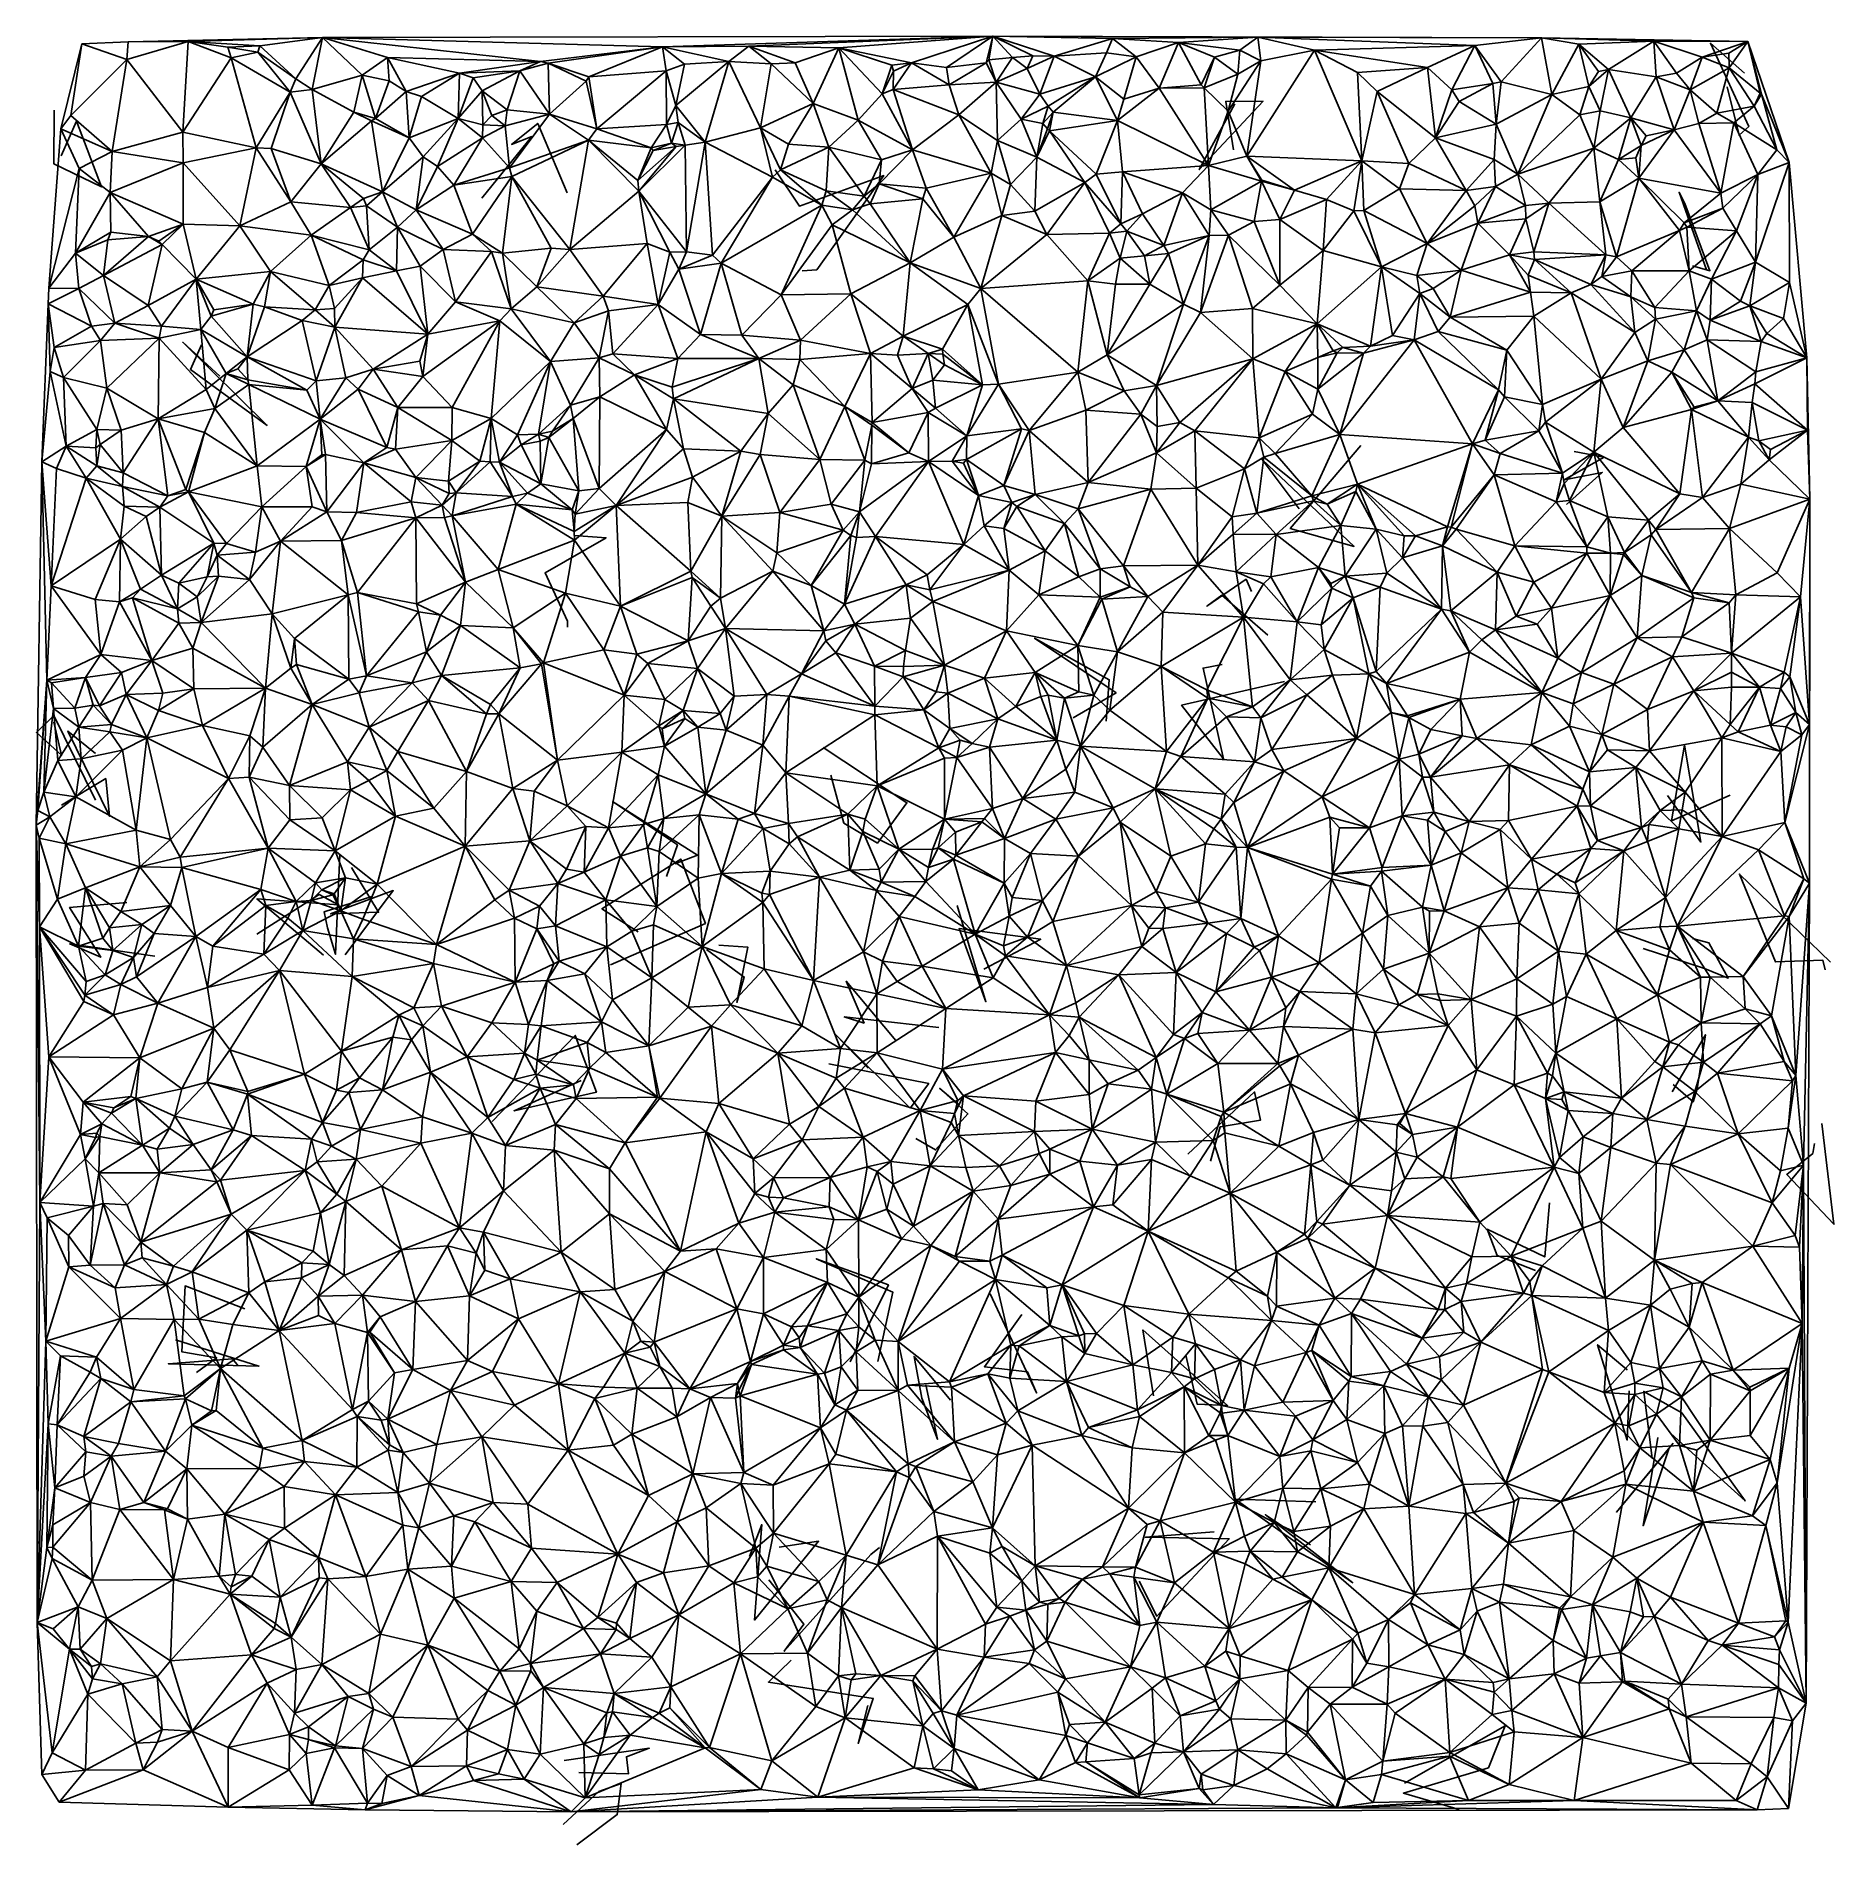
# Model space of a CAD drawing. Header units: metres. Extents: x -15 to 15.4, y -15.5 to 15.
import ezdxf

# ---------------------------------------------------------------- set-up
doc = ezdxf.new("R2010")
doc.units = ezdxf.units.M
doc.layers.add('CRACKS', color=1, linetype='Continuous')
doc.layers.add('STREET_MESH', color=7, linetype='Continuous')

msp = doc.modelspace()

# ---------------------------------------------------------------- linework, layer by layer
at = {"layer": 'CRACKS'}
for points in [[(13.553, 14.114, 0.1), (13.751, 13.297, 0.1), (13.915, 13.447, 0.1), (13.269, 14.85, 0.1), (13.843, 14.345, 0.1)], [(5.221, 13.052, 0.1), (5.092, 13.868, 0.1), (5.722, 13.872, 0.1), (4.646, 12.719, 0.1), (5.247, 13.825, 0.1)], [(-14.674, 13.718, 0.1), (-14.681, 12.816, 0.1), (-13.875, 12.427, 0.1), (-14.294, 13.534, 0.1), (-14.557, 12.948, 0.1)], [(-6.02, 12.326, 0.1), (-6.516, 13.497, 0.1), (-6.956, 13.142, 0.1), (-6.613, 13.274, 0.1), (-7.456, 12.238, 0.1)], [(-2.511, 12.713, 0.1), (-2.098, 12.1, 0.1), (-0.677, 12.618, 0.1), (-1.808, 11.027, 0.1), (-2.054, 11.011, 0.1)], [(13.203, 11.027, 0.1), (12.739, 12.337, 0.1), (12.837, 12.144, 0.1), (13.26, 11.013, 0.1), (12.969, 11.093, 0.1)], [(-12.187, 9.765, 0.1), (-12.375, 9.347, 0.1), (-11.08, 8.404, 0.1), (-12.505, 9.805, 0.1), (-11.877, 9.233, 0.1)], [(6.331, 6.999, 0.1), (5.708, 7.831, 0.1), (7.257, 6.363, 0.1), (6.181, 6.667, 0.1), (7.372, 8.064, 0.1)], [(10.84, 7.069, 0.1), (11.443, 7.611, 0.1), (10.801, 7.483, 0.1), (11.477, 7.87, 0.1), (10.969, 7.965, 0.1)], [(-6.015, 4.998, 0.1), (-6.011, 5.1, 0.1), (-6.391, 5.917, 0.1), (-5.362, 6.51, 0.1), (-5.898, 6.549, 0.1)], [(5.525, 5.6, 0.1), (5.434, 5.808, 0.1), (4.775, 5.354, 0.1), (5.026, 5.539, 0.1), (5.8, 4.868, 0.1)], [(3.074, 3.417, 0.1), (3.128, 4.114, 0.1), (1.866, 4.814, 0.1), (3.241, 3.892, 0.1), (2.519, 3.472, 0.1)], [(6.083, 4.083, 0.1), (4.346, 3.685, 0.1), (5.052, 2.781, 0.1), (4.711, 4.311, 0.1), (5.031, 4.371, 0.1)], [(-14.68, 3.4, 0.1), (-14.547, 2.839, 0.1), (-14.972, 3.224, 0.1), (-14.681, 3.509, 0.1), (-13.973, 2.081, 0.1)], [(-13.977, 2.869, 0.1), (-14.442, 3.249, 0.1), (-13.742, 1.812, 0.1), (-13.802, 2.448, 0.1), (-14.547, 1.996, 0.1)], [(-1.699, 2.97, 0.1), (-0.287, 2.04, 0.1), (-0.784, 1.36, 0.1), (-1.352, 1.695, 0.1), (-1.569, 2.504, 0.1)], [(13.6, 2.165, 0.1), (12.613, 1.734, 0.1), (12.829, 3.008, 0.1), (13.108, 1.375, 0.1), (12.546, 2.159, 0.1)], [(-4.343, 0.797, 0.1), (-4.158, 1.328, 0.1), (-5.251, 2.058, 0.1), (-3.818, 1.154, 0.1), (-4.2, 1.01, 0.1)], [(-9.312, 0.458, 0.1), (-10.116, 0.202, 0.1), (-10.059, -0.069, 0.1), (-9.925, -0.515, 0.1), (-9.855, 1.162, 0.1)], [(-9.654, 0.946, 0.1), (-9.2, 0.192, 0.1), (-10.011, 0.164, 0.1), (-8.953, 0.559, 0.1), (-9.766, -0.524, 0.1)], [(-4.822, -0.139, 0.1), (-5.433, 0.251, 0.1), (-4.103, 1.09, 0.1), (-3.686, 0.005, 0.1), (-5.286, -0.693, 0.1)], [(15.207, -0.779, 0.1), (15.165, -0.614, 0.1), (14.365, -0.646, 0.1), (13.759, 0.835, 0.1), (15.292, -0.65, 0.1)], [(-13.448, 0.359, 0.1), (-14.412, 0.271, 0.1), (-13.886, -0.567, 0.1), (-14.409, -0.342, 0.1), (-12.976, -0.549, 0.1)], [(-10.129, -0.529, 0.1), (-11.253, 0.416, 0.1), (-9.877, 0.316, 0.1), (-10.205, 0.492, 0.1), (-11.254, -0.177, 0.1)], [(1.01, -0.768, 0.1), (1.97, -0.263, 0.1), (0.592, -0.084, 0.1), (1.045, -1.318, 0.1), (0.561, 0.304, 0.1)], [(12.968, -0.253, 0.1), (13.244, -0.323, 0.1), (13.57, -0.918, 0.1), (13.169, -0.757, 0.1), (12.135, -0.419, 0.1)], [(-3.668, -0.435, 0.1), (-3.031, -0.901, 0.1), (-3.155, -1.328, 0.1), (-2.971, -0.396, 0.1), (-3.459, -0.365, 0.1)], [(-0.475, -1.969, 0.1), (-1.311, -0.971, 0.1), (-1.008, -1.678, 0.1), (-1.343, -1.573, 0.1), (0.249, -1.75, 0.1)], [(-7.285, -3.335, 0.1), (-5.883, -1.885, 0.1), (-5.524, -2.843, 0.1), (-6.914, -3.156, 0.1), (-5.783, -2.643, 0.1)], [(-0.943, -2.435, 0.1), (-1.51, -1.85, 0.1), (-0.232, -3.111, 0.1), (0.082, -2.698, 0.1), (-1.606, -2.365, 0.1)], [(12.641, -2.711, 0.1), (12.978, -3.003, 0.1), (13.045, -2.784, 0.1), (13.184, -1.874, 0.1), (12.621, -2.835, 0.1)], [(-0.135, -3.625, 0.1), (0.196, -3.816, 0.1), (0.743, -3.208, 0.1), (0.268, -2.78, 0.1), (0.6, -3.064, 0.1)], [(4.455, -3.89, 0.1), (5.578, -2.838, 0.1), (5.677, -3.317, 0.1), (4.996, -3.427, 0.1), (4.835, -4.007, 0.1)], [(15.147, -3.371, 0.1), (15.351, -5.07, 0.1), (14.555, -4.231, 0.1), (14.996, -3.874, 0.1), (15.027, -3.709, 0.1)], [(10.551, -4.707, 0.1), (10.475, -5.62, 0.1), (9.5, -5.153, 0.1), (9.672, -5.599, 0.1), (10.315, -5.848, 0.1)], [(-0.78, -7.383, 0.1), (-0.522, -6.216, 0.1), (-1.817, -5.652, 0.1), (-0.598, -6.092, 0.1), (-1.246, -7.388, 0.1)], [(-11.457, -6.494, 0.1), (-12.464, -6.111, 0.1), (-12.517, -7.222, 0.1), (-11.933, -7.322, 0.1), (-12.273, -7.57, 0.1)], [(1.651, -6.593, 0.1), (1.022, -7.474, 0.1), (1.75, -7.559, 0.1), (1.901, -7.914, 0.1), (1.117, -6.245, 0.1)], [(4.416, -7.28, 0.1), (4.608, -8.104, 0.1), (5.122, -8.129, 0.1), (3.695, -6.852, 0.1), (3.872, -7.962, 0.1)], [(-12.624, -7.018, 0.1), (-11.218, -7.461, 0.1), (-12.745, -7.422, 0.1), (-11.664, -7.337, 0.1), (-11.57, -7.459, 0.1)], [(0.451, -8.036, 0.1), (-0.167, -7.299, 0.1), (-0.033, -8.003, 0.1), (0.23, -8.695, 0.1), (0.034, -7.776, 0.1)], [(11.896, -7.882, 0.1), (11.866, -8.709, 0.1), (11.364, -7.101, 0.1), (11.863, -7.524, 0.1), (11.844, -7.503, 0.1)], [(12.288, -9.019, 0.1), (12.145, -7.889, 0.1), (12.786, -8.253, 0.1), (13.853, -9.736, 0.1), (12.598, -8.597, 0.1)], [(12.379, -8.664, 0.1), (12.133, -10.155, 0.1), (12.567, -8.857, 0.1), (11.684, -9.924, 0.1), (12.639, -8.76, 0.1)], [(6.61, -9.751, 0.1), (5.253, -9.707, 0.1), (7.234, -11.117, 0.1), (5.76, -9.97, 0.1), (6.524, -10.478, 0.1)], [(-2.444, -10.515, 0.1), (-1.776, -10.416, 0.1), (-2.857, -11.745, 0.1), (-2.735, -10.135, 0.1), (-2.94, -10.671, 0.1)], [(3.633, -11.087, 0.1), (3.932, -11.681, 0.1), (5.151, -10.378, 0.1), (3.737, -10.349, 0.1), (4.895, -10.256, 0.1)], [(-0.748, -10.521, 0.1), (-0.895, -10.639, 0.1), (-2.357, -12.272, 0.1), (-2.023, -11.814, 0.1), (-2.615, -11.066, 0.1)], [(-2.238, -12.422, 0.1), (-2.622, -12.792, 0.1), (-0.856, -13.067, 0.1), (-1.109, -13.827, 0.1), (-0.946, -13.185, 0.1)], [(8.105, -14.497, 0.1), (9.808, -13.528, 0.1), (9.523, -14.237, 0.1), (8.088, -14.664, 0.1), (9.031, -14.941, 0.1)], [(-6.068, -14.116, 0.1), (-4.633, -13.908, 0.1), (-5.019, -14.051, 0.1), (-4.985, -14.339, 0.1), (-5.824, -14.319, 0.1)], [(-6.086, -15.192, 0.1), (-5.484, -14.639, 0.1), (-5.107, -14.5, 0.1), (-5.174, -15.027, 0.1), (-5.853, -15.536, 0.1)]]:
    msp.add_polyline3d(points, dxfattribs=at)
at = {"layer": 'STREET_MESH'}
for points in [[(-4.41, 14.787), (1.16, 14.968), (-10.144, 14.945)], [(1.16, 14.968), (-4.41, 14.787), (-2.955, 14.802)], [(-1.434, 14.77), (1.16, 14.968), (-2.955, 14.802)], [(-1.434, 14.77), (-0.209, 14.518), (1.16, 14.968)], [(1.16, 14.968), (-0.209, 14.518), (0.379, 14.438)], [(1.05, 14.517), (1.16, 14.968), (0.379, 14.438)], [(1.05, 14.517), (1.093, 14.569), (1.16, 14.968)], [(1.093, 14.569), (1.493, 14.609), (1.16, 14.968)], [(10.419, 14.942), (1.16, 14.968), (5.636, 14.949)], [(1.84, 14.639), (2.197, 14.633), (1.16, 14.968)], [(1.493, 14.609), (1.84, 14.639), (1.16, 14.968)], [(2.197, 14.633), (3.179, 14.931), (1.16, 14.968)], [(1.16, 14.968), (3.179, 14.931), (5.636, 14.949)], [(3.179, 14.931), (4.293, 14.859), (5.636, 14.949)], [(4.293, 14.859), (5.329, 14.731), (5.636, 14.949)], [(5.329, 14.731), (5.683, 14.551), (5.636, 14.949)], [(9.295, 14.81), (10.419, 14.942), (5.636, 14.949)], [(6.592, 14.732), (9.295, 14.81), (5.636, 14.949)], [(5.683, 14.551), (6.592, 14.732), (5.636, 14.949)], [(-14.56, 13.407), (-14.393, 13.629), (-14.205, 14.838)], [(-14.393, 13.629), (-13.445, 14.573), (-14.205, 14.838)], [(-13.445, 14.573), (-13.424, 14.87), (-14.205, 14.838)], [(-13.424, 14.87), (-13.445, 14.573), (-12.413, 14.876)], [(-13.445, 14.573), (-12.5, 13.347), (-12.413, 14.876)], [(-13.424, 14.87), (-12.413, 14.876), (-10.144, 14.945)], [(-12.5, 13.347), (-11.689, 14.604), (-12.413, 14.876)], [(-12.413, 14.876), (-11.201, 14.805), (-10.144, 14.945)], [(-11.689, 14.604), (-11.741, 14.782), (-12.413, 14.876)], [(-11.741, 14.782), (-11.201, 14.805), (-12.413, 14.876)], [(-11.741, 14.782), (-11.236, 14.7), (-11.201, 14.805)], [(-11.236, 14.7), (-11.741, 14.782), (-11.689, 14.604)], [(-11.236, 14.7), (-11.689, 14.604), (-10.691, 14.025)], [(-11.201, 14.805), (-11.236, 14.7), (-10.597, 14.249)], [(-10.597, 14.249), (-11.236, 14.7), (-10.691, 14.025)], [(-11.201, 14.805), (-10.597, 14.249), (-10.144, 14.945)], [(-10.597, 14.249), (-10.318, 14.069), (-10.144, 14.945)], [(-10.318, 14.069), (-9.475, 14.309), (-10.144, 14.945)], [(-6.467, 14.543), (-4.41, 14.787), (-10.144, 14.945)], [(-9.048, 14.608), (-6.467, 14.543), (-10.144, 14.945)], [(-9.475, 14.309), (-9.048, 14.608), (-10.144, 14.945)], [(-6.467, 14.543), (-6.338, 14.513), (-4.41, 14.787)], [(-4.41, 14.787), (-6.338, 14.513), (-5.655, 14.284)], [(-4.347, 14.383), (-4.41, 14.787), (-5.655, 14.284)], [(-4.41, 14.787), (-3.289, 14.542), (-2.955, 14.802)], [(-4.039, 14.494), (-4.41, 14.787), (-4.347, 14.383)], [(-4.039, 14.494), (-3.289, 14.542), (-4.41, 14.787)], [(-3.289, 14.542), (-2.575, 14.499), (-2.955, 14.802)], [(-2.174, 14.518), (-1.434, 14.77), (-2.955, 14.802)], [(-2.575, 14.499), (-2.174, 14.518), (-2.955, 14.802)], [(-2.174, 14.518), (-1.868, 13.831), (-1.434, 14.77)], [(-1.868, 13.831), (-1.109, 13.552), (-1.434, 14.77)], [(-1.109, 13.552), (-0.704, 13.996), (-1.434, 14.77)], [(-0.704, 13.996), (-0.54, 14.478), (-1.434, 14.77)], [(-0.54, 14.478), (-0.209, 14.518), (-1.434, 14.77)], [(3.081, 14.689), (3.179, 14.931), (2.197, 14.633)], [(2.893, 14.283), (3.081, 14.689), (2.197, 14.633)], [(3.58, 14.621), (3.081, 14.689), (2.893, 14.283)], [(3.081, 14.689), (3.58, 14.621), (3.179, 14.931)], [(3.179, 14.931), (3.58, 14.621), (4.293, 14.859)], [(3.58, 14.621), (3.971, 14.089), (4.293, 14.859)], [(3.971, 14.089), (4.68, 14.15), (4.293, 14.859)], [(4.68, 14.15), (4.9, 14.614), (4.293, 14.859)], [(4.9, 14.614), (5.329, 14.731), (4.293, 14.859)], [(5.329, 14.731), (4.9, 14.614), (5.298, 14.33)], [(5.683, 14.551), (5.329, 14.731), (5.298, 14.33)], [(5.445, 12.946), (7.387, 12.865), (6.592, 14.732)], [(5.683, 14.551), (5.445, 12.946), (6.592, 14.732)], [(8.494, 14.441), (9.295, 14.81), (6.592, 14.732)], [(8.494, 14.441), (6.592, 14.732), (7.314, 14.358)], [(6.592, 14.732), (7.387, 12.865), (7.314, 14.358)], [(9.295, 14.81), (8.494, 14.441), (8.905, 14.062)], [(9.6, 14.172), (9.295, 14.81), (8.905, 14.062)], [(9.295, 14.81), (9.737, 14.196), (10.419, 14.942)], [(9.295, 14.81), (9.6, 14.172), (9.737, 14.196)], [(9.737, 14.196), (10.592, 13.985), (10.419, 14.942)], [(10.419, 14.942), (12.312, 14.885), (13.899, 14.88)], [(11.049, 14.831), (12.312, 14.885), (10.419, 14.942)], [(10.592, 13.985), (11.049, 14.831), (10.419, 14.942)], [(11.049, 14.831), (10.592, 13.985), (11.215, 14.121)], [(11.049, 14.831), (11.55, 14.404), (12.312, 14.885)], [(11.382, 14.371), (11.049, 14.831), (11.215, 14.121)], [(11.382, 14.371), (11.55, 14.404), (11.049, 14.831)], [(11.55, 14.404), (12.356, 14.285), (12.312, 14.885)], [(12.312, 14.885), (13.132, 14.614), (13.899, 14.88)], [(12.356, 14.285), (12.694, 14.346), (12.312, 14.885)], [(12.694, 14.346), (13.132, 14.614), (12.312, 14.885)], [(13.132, 14.614), (13.582, 14.68), (13.899, 14.88)], [(13.582, 14.68), (13.132, 14.614), (13.583, 14.434)], [(13.582, 14.68), (13.583, 14.434), (13.899, 14.88)], [(13.583, 14.434), (14.106, 14.007), (13.899, 14.88)], [(14.129, 13.992), (14.597, 12.838), (13.899, 14.88)], [(14.106, 14.007), (14.129, 13.992), (13.899, 14.88)], [(-13.445, 14.573), (-14.393, 13.629), (-13.693, 13.025)], [(-12.5, 13.347), (-13.445, 14.573), (-13.693, 13.025)], [(-11.689, 14.604), (-12.5, 13.347), (-11.265, 13.086)], [(-10.691, 14.025), (-11.689, 14.604), (-11.265, 13.086)], [(-9.475, 14.309), (-9.019, 14.214), (-9.048, 14.608)], [(-6.467, 14.543), (-9.048, 14.608), (-7.836, 14.343)], [(-9.048, 14.608), (-8.737, 14.036), (-7.836, 14.343)], [(-9.019, 14.214), (-8.737, 14.036), (-9.048, 14.608)], [(-8.737, 14.036), (-8.477, 13.951), (-7.836, 14.343)], [(-8.477, 13.951), (-7.855, 13.577), (-7.836, 14.343)], [(-7.855, 13.577), (-7.605, 14.265), (-7.836, 14.343)], [(-6.815, 14.386), (-6.467, 14.543), (-7.836, 14.343)], [(-7.605, 14.265), (-6.815, 14.386), (-7.836, 14.343)], [(-7.605, 14.265), (-7.451, 14.047), (-6.815, 14.386)], [(-6.815, 14.386), (-7.451, 14.047), (-7.03, 13.727)], [(-6.318, 13.652), (-6.815, 14.386), (-7.03, 13.727)], [(-6.815, 14.386), (-6.338, 14.513), (-6.467, 14.543)], [(-6.815, 14.386), (-6.318, 13.652), (-6.338, 14.513)], [(-6.338, 14.513), (-5.699, 14.207), (-5.655, 14.284)], [(-6.318, 13.652), (-5.699, 14.207), (-6.338, 14.513)], [(-5.519, 13.408), (-4.347, 14.383), (-5.655, 14.284)], [(-5.519, 13.408), (-4.345, 13.476), (-4.347, 14.383)], [(-4.188, 13.8), (-4.039, 14.494), (-4.347, 14.383)], [(-4.345, 13.476), (-4.188, 13.8), (-4.347, 14.383)], [(-3.289, 14.542), (-4.188, 13.8), (-3.692, 13.178)], [(-3.289, 14.542), (-4.039, 14.494), (-4.188, 13.8)], [(-3.289, 14.542), (-3.692, 13.178), (-2.758, 13.424)], [(-2.575, 14.499), (-3.289, 14.542), (-2.758, 13.424)], [(-1.868, 13.831), (-2.575, 14.499), (-2.758, 13.424)], [(-2.174, 14.518), (-2.575, 14.499), (-1.868, 13.831)], [(-0.514, 14.378), (-0.54, 14.478), (-0.704, 13.996)], [(-0.52, 14.069), (-0.514, 14.378), (-0.704, 13.996)], [(-0.514, 14.378), (-0.209, 14.518), (-0.54, 14.478)], [(-0.209, 14.518), (-0.514, 14.378), (-0.52, 14.069)], [(0.428, 14.146), (-0.209, 14.518), (-0.52, 14.069)], [(-0.209, 14.518), (0.428, 14.146), (0.379, 14.438)], [(0.428, 14.146), (1.05, 14.517), (0.379, 14.438)], [(1.05, 14.517), (0.428, 14.146), (1.218, 14.192)], [(1.093, 14.569), (1.05, 14.517), (1.218, 14.192)], [(1.493, 14.609), (1.093, 14.569), (1.218, 14.192)], [(1.742, 14.421), (1.493, 14.609), (1.218, 14.192)], [(1.955, 13.991), (1.742, 14.421), (1.218, 14.192)], [(1.84, 14.639), (1.493, 14.609), (1.742, 14.421)], [(1.84, 14.639), (1.742, 14.421), (2.197, 14.633)], [(1.742, 14.421), (1.955, 13.991), (2.197, 14.633)], [(1.955, 13.991), (2.893, 14.283), (2.197, 14.633)], [(3.58, 14.621), (2.893, 14.283), (3.374, 13.908)], [(3.971, 14.089), (3.58, 14.621), (3.374, 13.908)], [(4.9, 14.614), (4.68, 14.15), (4.729, 14.098)], [(4.9, 14.614), (4.729, 14.098), (5.298, 14.33)], [(5.135, 13.705), (5.683, 14.551), (5.298, 14.33)], [(5.683, 14.551), (5.135, 13.705), (5.445, 12.946)], [(8.494, 14.441), (7.314, 14.358), (7.644, 14.034)], [(7.314, 14.358), (7.387, 12.865), (7.644, 14.034)], [(8.633, 13.255), (8.494, 14.441), (7.644, 14.034)], [(8.494, 14.441), (8.633, 13.255), (8.905, 14.062)], [(11.55, 14.404), (11.382, 14.371), (11.215, 14.121)], [(11.411, 13.71), (11.55, 14.404), (11.215, 14.121)], [(11.55, 14.404), (11.411, 13.71), (11.924, 13.589)], [(11.55, 14.404), (11.924, 13.589), (12.356, 14.285)], [(12.927, 14.065), (12.694, 14.346), (12.356, 14.285)], [(12.694, 14.346), (12.927, 14.065), (13.132, 14.614)], [(13.132, 14.614), (12.927, 14.065), (13.583, 14.434)], [(12.927, 14.065), (13.376, 13.668), (13.583, 14.434)], [(13.376, 13.668), (14.005, 13.785), (13.583, 14.434)], [(14.005, 13.785), (14.106, 14.007), (13.583, 14.434)], [(-10.318, 14.069), (-10.597, 14.249), (-10.691, 14.025)], [(-10.318, 14.069), (-10.691, 14.025), (-10.169, 12.817)], [(-9.617, 13.688), (-9.475, 14.309), (-10.318, 14.069)], [(-9.617, 13.688), (-10.318, 14.069), (-10.169, 12.817)], [(-9.475, 14.309), (-9.617, 13.688), (-9.252, 13.58)], [(-9.019, 14.214), (-9.475, 14.309), (-9.252, 13.58)], [(-8.737, 14.036), (-9.019, 14.214), (-9.252, 13.58)], [(-8.686, 13.252), (-8.737, 14.036), (-9.252, 13.58)], [(-8.477, 13.951), (-8.737, 14.036), (-8.686, 13.252)], [(-7.451, 14.047), (-7.605, 14.265), (-7.855, 13.577)], [(-7.442, 13.475), (-7.451, 14.047), (-7.855, 13.577)], [(-7.451, 14.047), (-7.288, 13.628), (-7.03, 13.727)], [(-7.451, 14.047), (-7.442, 13.475), (-7.288, 13.628)], [(-5.699, 14.207), (-6.318, 13.652), (-5.519, 13.408)], [(-5.699, 14.207), (-5.519, 13.408), (-5.655, 14.284)], [(-0.52, 14.069), (-0.704, 13.996), (-0.192, 13.049)], [(0.591, 13.641), (0.428, 14.146), (-0.52, 14.069)], [(0.591, 13.641), (-0.52, 14.069), (-0.192, 13.049)], [(0.428, 14.146), (0.591, 13.641), (1.218, 14.192)], [(0.591, 13.641), (1.241, 13.207), (1.218, 14.192)], [(1.218, 14.192), (1.241, 13.207), (1.641, 13.567)], [(1.955, 13.991), (1.218, 14.192), (1.641, 13.567)], [(2.098, 13.788), (2.893, 14.283), (1.955, 13.991)], [(2.893, 14.283), (2.098, 13.788), (2.18, 13.689)], [(2.893, 14.283), (2.18, 13.689), (3.266, 13.545)], [(2.893, 14.283), (3.266, 13.545), (3.374, 13.908)], [(3.266, 13.545), (3.971, 14.089), (3.374, 13.908)], [(3.971, 14.089), (3.266, 13.545), (4.803, 12.789)], [(4.68, 14.15), (3.971, 14.089), (4.729, 14.098)], [(4.729, 14.098), (3.971, 14.089), (4.803, 12.789)], [(4.729, 14.098), (5.135, 13.705), (5.298, 14.33)], [(5.135, 13.705), (4.729, 14.098), (4.803, 12.789)], [(7.387, 12.865), (8.178, 12.82), (7.644, 14.034)], [(8.178, 12.82), (8.633, 13.255), (7.644, 14.034)], [(8.633, 13.255), (9.03, 13.867), (8.905, 14.062)], [(9.03, 13.867), (9.6, 14.172), (8.905, 14.062)], [(9.03, 13.867), (9.655, 13.482), (9.6, 14.172)], [(9.6, 14.172), (9.655, 13.482), (9.737, 14.196)], [(9.655, 13.482), (10.592, 13.985), (9.737, 14.196)], [(10.592, 13.985), (11.064, 13.642), (11.215, 14.121)], [(11.064, 13.642), (11.411, 13.71), (11.215, 14.121)], [(11.924, 13.589), (12.659, 13.39), (12.356, 14.285)], [(12.659, 13.39), (12.927, 14.065), (12.356, 14.285)], [(12.927, 14.065), (12.659, 13.39), (13.075, 13.495)], [(13.376, 13.668), (12.927, 14.065), (13.075, 13.495)], [(-11.014, 13.075), (-10.691, 14.025), (-11.265, 13.086)], [(-10.691, 14.025), (-11.014, 13.075), (-10.169, 12.817)], [(-7.855, 13.577), (-8.477, 13.951), (-8.686, 13.252)], [(-4.147, 13.514), (-4.188, 13.8), (-4.345, 13.476)], [(-4.188, 13.8), (-4.147, 13.514), (-3.692, 13.178)], [(-2.284, 13.148), (-1.868, 13.831), (-2.758, 13.424)], [(-1.868, 13.831), (-2.284, 13.148), (-1.603, 13.094)], [(-1.109, 13.552), (-1.868, 13.831), (-1.603, 13.094)], [(-0.704, 13.996), (-1.109, 13.552), (-0.192, 13.049)], [(2.098, 13.788), (1.955, 13.991), (1.641, 13.567)], [(2.008, 13.496), (2.098, 13.788), (1.641, 13.567)], [(2.18, 13.689), (2.098, 13.788), (2.008, 13.496)], [(9.655, 13.482), (9.03, 13.867), (8.633, 13.255)], [(10.592, 13.985), (9.655, 13.482), (10.022, 12.639)], [(11.064, 13.642), (10.592, 13.985), (10.022, 12.639)], [(14.005, 13.785), (13.376, 13.668), (13.666, 13.507)], [(14.005, 13.785), (13.666, 13.507), (14.388, 13.054)], [(14.106, 14.007), (14.005, 13.785), (14.129, 13.992)], [(14.129, 13.992), (14.005, 13.785), (14.388, 13.054)], [(14.129, 13.992), (14.388, 13.054), (14.597, 12.838)], [(-14.393, 13.629), (-14.56, 13.407), (-13.693, 13.025)], [(-9.318, 13.54), (-9.617, 13.688), (-10.169, 12.817)], [(-9.133, 12.344), (-9.318, 13.54), (-10.169, 12.817)], [(-9.617, 13.688), (-9.318, 13.54), (-9.252, 13.58)], [(-9.318, 13.54), (-8.686, 13.252), (-9.252, 13.58)], [(-8.686, 13.252), (-9.318, 13.54), (-9.133, 12.344)], [(-8.448, 12.932), (-7.855, 13.577), (-8.686, 13.252)], [(-7.855, 13.577), (-8.448, 12.932), (-8.206, 12.769)], [(-7.446, 13.255), (-7.855, 13.577), (-8.206, 12.769)], [(-7.446, 13.255), (-7.442, 13.475), (-7.855, 13.577)], [(-7.442, 13.475), (-7.446, 13.255), (-7.062, 13.456)], [(-7.446, 13.255), (-6.992, 12.747), (-7.062, 13.456)], [(-7.442, 13.475), (-7.062, 13.456), (-7.288, 13.628)], [(-7.288, 13.628), (-7.062, 13.456), (-7.03, 13.727)], [(-7.062, 13.456), (-6.318, 13.652), (-7.03, 13.727)], [(-6.992, 12.747), (-6.318, 13.652), (-7.062, 13.456)], [(-6.318, 13.652), (-6.992, 12.747), (-5.658, 13.216)], [(-5.519, 13.408), (-6.318, 13.652), (-5.658, 13.216)], [(-5.519, 13.408), (-4.6, 13.084), (-4.345, 13.476)], [(-4.6, 13.084), (-4.256, 13.166), (-4.345, 13.476)], [(-4.256, 13.166), (-4.147, 13.514), (-4.345, 13.476)], [(-4.147, 13.514), (-4.256, 13.166), (-4.027, 13.132)], [(-3.692, 13.178), (-4.147, 13.514), (-4.027, 13.132)], [(-3.692, 13.178), (-2.556, 12.593), (-2.758, 13.424)], [(-2.556, 12.593), (-2.419, 12.715), (-2.758, 13.424)], [(-2.419, 12.715), (-2.284, 13.148), (-2.758, 13.424)], [(-0.716, 12.881), (-1.109, 13.552), (-1.603, 13.094)], [(-1.109, 13.552), (-0.716, 12.881), (-0.192, 13.049)], [(1.134, 12.656), (0.591, 13.641), (-0.192, 13.049)], [(1.134, 12.656), (1.241, 13.207), (0.591, 13.641)], [(1.241, 13.207), (1.904, 12.928), (1.641, 13.567)], [(1.904, 12.928), (2.008, 13.496), (1.641, 13.567)], [(1.904, 12.928), (2.083, 13.403), (2.008, 13.496)], [(2.083, 13.403), (2.18, 13.689), (2.008, 13.496)], [(2.18, 13.689), (2.083, 13.403), (2.119, 13.37)], [(3.266, 13.545), (2.18, 13.689), (2.119, 13.37)], [(2.907, 12.638), (3.266, 13.545), (2.119, 13.37)], [(3.266, 13.545), (2.907, 12.638), (3.348, 12.681)], [(3.266, 13.545), (3.348, 12.681), (4.803, 12.789)], [(5.445, 12.946), (5.135, 13.705), (4.803, 12.789)], [(9.619, 12.886), (9.655, 13.482), (8.633, 13.255)], [(9.655, 13.482), (9.619, 12.886), (10.022, 12.639)], [(11.299, 13.082), (11.064, 13.642), (10.022, 12.639)], [(11.411, 13.71), (11.064, 13.642), (11.299, 13.082)], [(11.411, 13.71), (11.299, 13.082), (11.924, 13.589)], [(11.299, 13.082), (11.716, 12.889), (11.924, 13.589)], [(11.924, 13.589), (11.716, 12.889), (12.103, 13.123)], [(12.184, 13.286), (11.924, 13.589), (12.103, 13.123)], [(12.184, 13.286), (12.659, 13.39), (11.924, 13.589)], [(13.075, 13.495), (12.659, 13.39), (13.443, 12.318)], [(13.666, 13.507), (13.376, 13.668), (13.075, 13.495)], [(13.666, 13.507), (13.075, 13.495), (13.443, 12.318)], [(13.666, 13.507), (13.443, 12.318), (14.066, 12.634)], [(14.388, 13.054), (13.666, 13.507), (14.066, 12.634)], [(-14.763, 10.719), (-14.252, 12.737), (-14.56, 13.407)], [(-14.56, 13.407), (-14.252, 12.737), (-13.693, 13.025)], [(-12.496, 12.831), (-12.5, 13.347), (-13.693, 13.025)], [(-12.5, 13.347), (-12.496, 12.831), (-11.265, 13.086)], [(-8.448, 12.932), (-8.686, 13.252), (-9.133, 12.344)], [(-7.928, 12.457), (-7.446, 13.255), (-8.206, 12.769)], [(-6.992, 12.747), (-7.446, 13.255), (-7.928, 12.457)], [(-5.658, 13.216), (-6.992, 12.747), (-6.954, 12.604)], [(-5.974, 11.37), (-5.658, 13.216), (-6.954, 12.604)], [(-5.974, 11.37), (-4.807, 12.354), (-5.658, 13.216)], [(-4.6, 13.084), (-5.519, 13.408), (-5.658, 13.216)], [(-4.807, 12.354), (-4.829, 12.532), (-5.658, 13.216)], [(-4.829, 12.532), (-4.6, 13.084), (-5.658, 13.216)], [(-4.177, 13.108), (-4.807, 12.354), (-4.027, 13.132)], [(-4.807, 12.354), (-4.008, 11.333), (-4.027, 13.132)], [(-4.6, 13.084), (-4.565, 13.041), (-4.256, 13.166)], [(-4.565, 13.041), (-4.177, 13.108), (-4.256, 13.166)], [(-4.256, 13.166), (-4.177, 13.108), (-4.027, 13.132)], [(-4.008, 11.333), (-3.692, 13.178), (-4.027, 13.132)], [(-4.008, 11.333), (-3.568, 11.274), (-3.692, 13.178)], [(-3.568, 11.274), (-2.556, 12.593), (-3.692, 13.178)], [(-2.284, 13.148), (-2.419, 12.715), (-1.603, 13.094)], [(1.134, 12.656), (1.459, 12.467), (1.241, 13.207)], [(1.459, 12.467), (1.904, 12.928), (1.241, 13.207)], [(2.083, 13.403), (1.904, 12.928), (2.119, 13.37)], [(2.119, 13.37), (1.904, 12.928), (2.715, 12.498)], [(2.907, 12.638), (2.119, 13.37), (2.715, 12.498)], [(8.178, 12.82), (9.146, 12.363), (8.633, 13.255)], [(9.146, 12.363), (9.619, 12.886), (8.633, 13.255)], [(11.716, 12.889), (12.011, 12.915), (12.103, 13.123)], [(12.011, 12.915), (12.062, 12.573), (12.103, 13.123)], [(12.659, 13.39), (12.062, 12.573), (13.443, 12.318)], [(12.062, 12.573), (12.659, 13.39), (12.103, 13.123)], [(12.659, 13.39), (12.184, 13.286), (12.103, 13.123)], [(-14.252, 12.737), (-13.73, 12.33), (-13.693, 13.025)], [(-13.73, 12.33), (-12.496, 12.831), (-13.693, 13.025)], [(-12.496, 12.831), (-13.73, 12.33), (-12.495, 11.8)], [(-12.496, 12.831), (-11.542, 11.768), (-11.265, 13.086)], [(-11.542, 11.768), (-12.496, 12.831), (-12.495, 11.8)], [(-11.542, 11.768), (-10.679, 12.174), (-11.265, 13.086)], [(-10.679, 12.174), (-11.014, 13.075), (-11.265, 13.086)], [(-11.014, 13.075), (-10.679, 12.174), (-10.169, 12.817)], [(-10.679, 12.174), (-9.674, 12.076), (-10.169, 12.817)], [(-9.453, 12.231), (-9.133, 12.344), (-10.169, 12.817)], [(-9.674, 12.076), (-9.453, 12.231), (-10.169, 12.817)], [(-8.448, 12.932), (-9.133, 12.344), (-8.568, 12.038)], [(-8.206, 12.769), (-8.448, 12.932), (-8.568, 12.038)], [(-4.177, 13.108), (-4.829, 12.532), (-4.807, 12.354)], [(-4.565, 13.041), (-4.829, 12.532), (-4.177, 13.108)], [(-4.829, 12.532), (-4.565, 13.041), (-4.6, 13.084)], [(-2.419, 12.715), (-1.648, 12.357), (-1.603, 13.094)], [(-1.648, 12.357), (-1.01, 12.271), (-1.603, 13.094)], [(-1.01, 12.271), (-0.716, 12.881), (-1.603, 13.094)], [(-0.716, 12.881), (-1.01, 12.271), (-0.754, 12.479)], [(-0.716, 12.881), (-0.754, 12.479), (-0.192, 13.049)], [(-0.754, 12.479), (0.039, 12.405), (-0.192, 13.049)], [(0.039, 12.405), (1.134, 12.656), (-0.192, 13.049)], [(1.869, 12.019), (1.904, 12.928), (1.459, 12.467)], [(1.904, 12.928), (1.869, 12.019), (2.715, 12.498)], [(5.694, 12.52), (5.445, 12.946), (4.803, 12.789)], [(5.445, 12.946), (6.252, 12.37), (7.387, 12.865)], [(5.7, 12.542), (6.252, 12.37), (5.445, 12.946)], [(5.694, 12.52), (5.7, 12.542), (5.445, 12.946)], [(7.387, 12.865), (6.252, 12.37), (6.793, 12.214)], [(7.251, 12.025), (7.387, 12.865), (6.793, 12.214)], [(7.251, 12.025), (7.423, 12.027), (7.387, 12.865)], [(7.387, 12.865), (7.423, 12.027), (8.023, 12.391)], [(8.178, 12.82), (7.387, 12.865), (8.023, 12.391)], [(9.146, 12.363), (8.178, 12.82), (8.023, 12.391)], [(9.619, 12.886), (9.146, 12.363), (9.644, 12.432)], [(9.619, 12.886), (9.644, 12.432), (10.022, 12.639)], [(10.541, 12.153), (11.299, 13.082), (10.022, 12.639)], [(11.299, 13.082), (10.541, 12.153), (11.404, 12.175)], [(11.716, 12.889), (11.299, 13.082), (11.404, 12.175)], [(12.062, 12.573), (11.716, 12.889), (11.404, 12.175)], [(12.011, 12.915), (11.716, 12.889), (12.062, 12.573)], [(14.597, 12.838), (14.027, 11.156), (14.6, 10.813)], [(14.027, 11.156), (14.597, 12.838), (14.066, 12.634)], [(14.597, 12.838), (14.388, 13.054), (14.066, 12.634)], [(14.896, 9.545), (14.597, 12.838), (14.6, 10.813)], [(-14.252, 12.737), (-14.763, 10.719), (-14.313, 11.311)], [(-13.73, 12.33), (-14.252, 12.737), (-14.313, 11.311)], [(-7.928, 12.457), (-8.206, 12.769), (-8.568, 12.038)], [(-6.992, 12.747), (-7.928, 12.457), (-6.954, 12.604)], [(-7.928, 12.457), (-7.614, 11.627), (-6.954, 12.604)], [(-7.614, 11.627), (-7.109, 11.307), (-6.954, 12.604)], [(-7.109, 11.307), (-6.29, 11.391), (-6.954, 12.604)], [(-6.29, 11.391), (-5.974, 11.37), (-6.954, 12.604)], [(-3.568, 11.274), (-3.42, 11.14), (-2.556, 12.593)], [(-2.556, 12.593), (-3.42, 11.14), (-1.723, 12.118)], [(-2.419, 12.715), (-2.556, 12.593), (-1.723, 12.118)], [(-1.648, 12.357), (-2.419, 12.715), (-1.723, 12.118)], [(1.134, 12.656), (0.039, 12.405), (0.505, 11.581)], [(1.134, 12.656), (0.505, 11.581), (1.312, 11.943)], [(1.459, 12.467), (1.134, 12.656), (1.312, 11.943)], [(3.321, 11.804), (2.907, 12.638), (2.715, 12.498)], [(2.907, 12.638), (3.321, 11.804), (3.348, 12.681)], [(3.348, 12.681), (3.321, 11.804), (3.688, 11.974)], [(3.348, 12.681), (4.362, 12.328), (4.803, 12.789)], [(4.362, 12.328), (3.348, 12.681), (3.688, 11.974)], [(4.362, 12.328), (4.842, 12.04), (4.803, 12.789)], [(4.842, 12.04), (5.694, 12.52), (4.803, 12.789)], [(5.694, 12.52), (4.842, 12.04), (5.571, 11.843)], [(6.004, 11.878), (5.694, 12.52), (5.571, 11.843)], [(5.7, 12.542), (5.694, 12.52), (6.252, 12.37)], [(6.252, 12.37), (5.694, 12.52), (6.004, 11.878)], [(9.644, 12.432), (10.148, 12.111), (10.022, 12.639)], [(10.148, 12.111), (10.541, 12.153), (10.022, 12.639)], [(11.686, 11.245), (12.062, 12.573), (11.404, 12.175)], [(12.745, 11.693), (12.062, 12.573), (11.686, 11.245)], [(13.443, 12.318), (12.062, 12.573), (12.828, 11.821)], [(12.062, 12.573), (12.745, 11.693), (12.828, 11.821)], [(13.443, 12.318), (13.476, 12.067), (14.066, 12.634)], [(13.476, 12.067), (13.708, 11.683), (14.066, 12.634)], [(13.708, 11.683), (14.027, 11.156), (14.066, 12.634)], [(-13.715, 11.661), (-13.73, 12.33), (-14.313, 11.311)], [(-13.73, 12.33), (-13.08, 11.59), (-12.495, 11.8)], [(-13.08, 11.59), (-13.73, 12.33), (-13.715, 11.661)], [(-9.406, 12.106), (-9.453, 12.231), (-9.674, 12.076)], [(-9.453, 12.231), (-9.406, 12.106), (-9.133, 12.344)], [(-9.406, 12.106), (-8.878, 11.747), (-9.133, 12.344)], [(-9.133, 12.344), (-8.878, 11.747), (-8.568, 12.038)], [(-7.614, 11.627), (-7.928, 12.457), (-8.568, 12.038)], [(-5.974, 11.37), (-4.669, 11.474), (-4.807, 12.354)], [(-4.669, 11.474), (-4.289, 11.326), (-4.807, 12.354)], [(-4.289, 11.326), (-4.008, 11.333), (-4.807, 12.354)], [(-1.205, 12.041), (-1.648, 12.357), (-1.723, 12.118)], [(-1.205, 12.041), (-1.01, 12.271), (-1.648, 12.357)], [(-1.01, 12.271), (-1.205, 12.041), (-0.904, 12.14)], [(-1.01, 12.271), (-0.904, 12.14), (-0.754, 12.479)], [(-0.904, 12.14), (-0.017, 12.223), (-0.754, 12.479)], [(-0.017, 12.223), (-0.904, 12.14), (-0.232, 11.147)], [(-0.017, 12.223), (0.039, 12.405), (-0.754, 12.479)], [(0.505, 11.581), (-0.017, 12.223), (-0.232, 11.147)], [(0.505, 11.581), (0.039, 12.405), (-0.017, 12.223)], [(1.869, 12.019), (1.459, 12.467), (1.312, 11.943)], [(1.869, 12.019), (2.073, 11.621), (2.715, 12.498)], [(2.073, 11.621), (3.131, 11.647), (2.715, 12.498)], [(3.131, 11.647), (3.321, 11.804), (2.715, 12.498)], [(4.046, 11.436), (4.362, 12.328), (3.688, 11.974)], [(4.046, 11.436), (4.813, 11.604), (4.362, 12.328)], [(4.813, 11.604), (4.842, 12.04), (4.362, 12.328)], [(6.252, 12.37), (6.004, 11.878), (6.793, 12.214)], [(6.793, 12.214), (6.004, 11.878), (6.733, 11.355)], [(7.251, 12.025), (6.793, 12.214), (6.733, 11.355)], [(8.023, 12.391), (7.423, 12.027), (8.491, 11.472)], [(9.146, 12.363), (8.023, 12.391), (8.491, 11.472)], [(9.295, 12.105), (9.146, 12.363), (8.491, 11.472)], [(9.146, 12.363), (9.295, 12.105), (9.644, 12.432)], [(9.295, 12.105), (9.346, 11.815), (9.644, 12.432)], [(9.346, 11.815), (10.148, 12.111), (9.644, 12.432)], [(13.476, 12.067), (13.443, 12.318), (12.828, 11.821)], [(-10.679, 12.174), (-11.542, 11.768), (-10.337, 11.613)], [(-9.674, 12.076), (-10.679, 12.174), (-10.337, 11.613)], [(-9.36, 11.363), (-9.674, 12.076), (-10.337, 11.613)], [(-9.36, 11.363), (-9.406, 12.106), (-9.674, 12.076)], [(-9.36, 11.363), (-8.878, 11.747), (-9.406, 12.106)], [(-8.878, 11.747), (-8.11, 11.373), (-8.568, 12.038)], [(-8.11, 11.373), (-7.614, 11.627), (-8.568, 12.038)], [(-3.42, 11.14), (-2.41, 10.605), (-1.723, 12.118)], [(-1.723, 12.118), (-2.41, 10.605), (-1.545, 11.786)], [(-1.205, 12.041), (-1.723, 12.118), (-1.545, 11.786)], [(-1.205, 12.041), (-1.545, 11.786), (-0.232, 11.147)], [(-0.904, 12.14), (-1.205, 12.041), (-0.232, 11.147)], [(1.312, 11.943), (0.505, 11.581), (0.958, 10.712)], [(2.073, 11.621), (1.312, 11.943), (0.958, 10.712)], [(2.073, 11.621), (1.869, 12.019), (1.312, 11.943)], [(3.321, 11.804), (3.423, 11.678), (3.688, 11.974)], [(3.423, 11.678), (4.046, 11.436), (3.688, 11.974)], [(4.842, 12.04), (4.813, 11.604), (5.137, 11.613)], [(4.842, 12.04), (5.137, 11.613), (5.571, 11.843)], [(7.717, 11.079), (7.251, 12.025), (6.733, 11.355)], [(7.423, 12.027), (7.251, 12.025), (7.717, 11.079)], [(7.423, 12.027), (7.717, 11.079), (8.491, 11.472)], [(9.346, 11.815), (9.295, 12.105), (8.491, 11.472)], [(10.148, 12.111), (9.346, 11.815), (10.153, 11.89)], [(10.541, 12.153), (10.148, 12.111), (10.153, 11.89)], [(10.29, 11.332), (10.541, 12.153), (10.153, 11.89)], [(10.541, 12.153), (10.29, 11.332), (11.502, 11.282)], [(11.404, 12.175), (10.541, 12.153), (11.502, 11.282)], [(11.686, 11.245), (11.404, 12.175), (11.502, 11.282)], [(12.872, 11.746), (13.476, 12.067), (12.828, 11.821)], [(13.476, 12.067), (12.872, 11.746), (13.708, 11.683)], [(-13.767, 11.533), (-13.715, 11.661), (-14.313, 11.311)], [(-13.767, 11.533), (-13.08, 11.59), (-13.715, 11.661)], [(-13.08, 11.59), (-12.908, 11.511), (-12.495, 11.8)], [(-12.908, 11.511), (-12.853, 11.454), (-12.495, 11.8)], [(-12.853, 11.454), (-12.276, 10.871), (-12.495, 11.8)], [(-12.276, 10.871), (-11.542, 11.768), (-12.495, 11.8)], [(-12.276, 10.871), (-11.026, 11.002), (-11.542, 11.768)], [(-11.542, 11.768), (-11.026, 11.002), (-10.337, 11.613)], [(-11.026, 11.002), (-10.032, 10.763), (-10.337, 11.613)], [(-9.462, 11.198), (-9.36, 11.363), (-10.337, 11.613)], [(-10.032, 10.763), (-9.462, 11.198), (-10.337, 11.613)], [(-8.895, 11.012), (-8.878, 11.747), (-9.36, 11.363)], [(-8.895, 11.012), (-8.501, 11.088), (-8.878, 11.747)], [(-8.501, 11.088), (-8.11, 11.373), (-8.878, 11.747)], [(-7.614, 11.627), (-8.11, 11.373), (-7.295, 11.336)], [(-7.109, 11.307), (-7.614, 11.627), (-7.295, 11.336)], [(-2.41, 10.605), (-1.233, 10.624), (-1.545, 11.786)], [(-1.545, 11.786), (-1.233, 10.624), (-0.232, 11.147)], [(2.766, 10.844), (2.073, 11.621), (0.958, 10.712)], [(2.766, 10.844), (3.131, 11.647), (2.073, 11.621)], [(3.131, 11.647), (2.766, 10.844), (3.31, 11.225)], [(3.321, 11.804), (3.131, 11.647), (3.423, 11.678)], [(3.131, 11.647), (3.31, 11.225), (3.423, 11.678)], [(3.31, 11.225), (3.724, 11.263), (3.423, 11.678)], [(3.724, 11.263), (4.046, 11.436), (3.423, 11.678)], [(4.813, 11.604), (4.046, 11.436), (4.127, 11.3)], [(4.813, 11.604), (4.127, 11.3), (4.379, 10.446)], [(4.664, 10.306), (4.813, 11.604), (4.379, 10.446)], [(5.137, 11.613), (4.664, 10.306), (5.545, 10.373)], [(5.137, 11.613), (4.813, 11.604), (4.664, 10.306)], [(5.137, 11.613), (6.007, 10.766), (5.571, 11.843)], [(6.007, 10.766), (5.137, 11.613), (5.545, 10.373)], [(6.007, 10.766), (6.004, 11.878), (5.571, 11.843)], [(6.004, 11.878), (6.007, 10.766), (6.733, 11.355)], [(9.065, 11.023), (9.346, 11.815), (8.491, 11.472)], [(9.877, 11.28), (9.346, 11.815), (9.065, 11.023)], [(9.346, 11.815), (9.877, 11.28), (10.153, 11.89)], [(9.877, 11.28), (10.29, 11.332), (10.153, 11.89)], [(12.745, 11.693), (11.686, 11.245), (11.945, 11.013)], [(12.91, 11.013), (12.745, 11.693), (11.945, 11.013)], [(12.745, 11.693), (12.872, 11.746), (12.828, 11.821)], [(12.872, 11.746), (12.745, 11.693), (12.91, 11.013)], [(12.872, 11.746), (12.91, 11.013), (13.708, 11.683)], [(13.708, 11.683), (12.91, 11.013), (13.287, 10.87)], [(14.027, 11.156), (13.708, 11.683), (13.287, 10.87)], [(-14.763, 10.719), (-14.257, 10.712), (-14.313, 11.311)], [(-13.838, 10.929), (-13.767, 11.533), (-14.313, 11.311)], [(-14.257, 10.712), (-13.838, 10.929), (-14.313, 11.311)], [(-13.08, 11.59), (-13.767, 11.533), (-13.838, 10.929)], [(-12.853, 11.454), (-13.08, 11.59), (-13.838, 10.929)], [(-13.088, 10.424), (-12.853, 11.454), (-13.838, 10.929)], [(-13.088, 10.424), (-12.276, 10.871), (-12.853, 11.454)], [(-12.908, 11.511), (-13.08, 11.59), (-12.853, 11.454)], [(-8.895, 11.012), (-9.36, 11.363), (-9.462, 11.198)], [(-8.11, 11.373), (-8.501, 11.088), (-7.9, 10.487)], [(-8.11, 11.373), (-7.9, 10.487), (-7.295, 11.336)], [(-7.9, 10.487), (-6.963, 10.372), (-7.295, 11.336)], [(-6.963, 10.372), (-7.109, 11.307), (-7.295, 11.336)], [(-6.528, 10.742), (-6.29, 11.391), (-7.109, 11.307)], [(-6.963, 10.372), (-6.528, 10.742), (-7.109, 11.307)], [(-6.29, 11.391), (-6.528, 10.742), (-5.974, 11.37)], [(-5.974, 11.37), (-6.528, 10.742), (-5.411, 10.585)], [(-5.974, 11.37), (-5.411, 10.585), (-4.669, 11.474)], [(-4.669, 11.474), (-5.411, 10.585), (-4.486, 10.441)], [(-4.289, 11.326), (-4.669, 11.474), (-4.486, 10.441)], [(-4.135, 11.041), (-4.289, 11.326), (-4.486, 10.441)], [(-4.008, 11.333), (-4.289, 11.326), (-4.135, 11.041)], [(-4.008, 11.333), (-4.135, 11.041), (-3.568, 11.274)], [(0.958, 10.712), (0.505, 11.581), (-0.232, 11.147)], [(4.046, 11.436), (3.724, 11.263), (4.127, 11.3)], [(4.127, 11.3), (3.724, 11.263), (3.812, 10.783)], [(4.379, 10.446), (4.127, 11.3), (3.812, 10.783)], [(6.007, 10.766), (6.634, 10.116), (6.733, 11.355)], [(6.634, 10.116), (7.717, 11.079), (6.733, 11.355)], [(7.717, 11.079), (8.316, 10.931), (8.491, 11.472)], [(8.316, 10.931), (9.065, 11.023), (8.491, 11.472)], [(9.877, 11.28), (10.302, 11.202), (10.29, 11.332)], [(10.29, 11.332), (10.302, 11.202), (11.502, 11.282)], [(-11.026, 11.002), (-12.276, 10.871), (-11.314, 10.451)], [(-11.026, 11.002), (-11.314, 10.451), (-11.127, 10.406)], [(-10.272, 10.35), (-11.026, 11.002), (-11.127, 10.406)], [(-10.272, 10.35), (-10.032, 10.763), (-11.026, 11.002)], [(-10.032, 10.763), (-9.473, 10.893), (-9.462, 11.198)], [(-9.473, 10.893), (-8.895, 11.012), (-9.462, 11.198)], [(-8.895, 11.012), (-9.473, 10.893), (-8.367, 9.944)], [(-8.501, 11.088), (-8.895, 11.012), (-8.367, 9.944)], [(-7.9, 10.487), (-8.501, 11.088), (-8.367, 9.944)], [(-3.77, 9.935), (-4.135, 11.041), (-4.486, 10.441)], [(-4.135, 11.041), (-3.42, 11.14), (-3.568, 11.274)], [(-3.42, 11.14), (-4.135, 11.041), (-3.77, 9.935)], [(-3.069, 9.923), (-3.42, 11.14), (-3.77, 9.935)], [(-3.42, 11.14), (-3.069, 9.923), (-2.41, 10.605)], [(-1.233, 10.624), (-0.351, 9.909), (-0.232, 11.147)], [(-0.351, 9.909), (0.743, 10.44), (-0.232, 11.147)], [(0.743, 10.44), (0.958, 10.712), (-0.232, 11.147)], [(2.766, 10.844), (3.234, 10.788), (3.31, 11.225)], [(3.31, 11.225), (3.234, 10.788), (3.812, 10.783)], [(3.724, 11.263), (3.31, 11.225), (3.812, 10.783)], [(7.532, 9.741), (7.717, 11.079), (6.634, 10.116)], [(7.532, 9.741), (7.906, 9.917), (7.717, 11.079)], [(7.906, 9.917), (8.367, 10.626), (7.717, 11.079)], [(8.367, 10.626), (8.316, 10.931), (7.717, 11.079)], [(8.316, 10.931), (8.59, 10.713), (9.065, 11.023)], [(8.59, 10.713), (8.88, 10.229), (9.065, 11.023)], [(8.88, 10.229), (10.233, 10.652), (9.065, 11.023)], [(10.233, 10.652), (9.877, 11.28), (9.065, 11.023)], [(9.877, 11.28), (10.233, 10.652), (10.195, 10.938)], [(10.302, 11.202), (9.877, 11.28), (10.195, 10.938)], [(10.302, 11.202), (10.195, 10.938), (10.919, 10.639)], [(10.302, 11.202), (11.25, 10.781), (11.502, 11.282)], [(11.25, 10.781), (10.302, 11.202), (10.919, 10.639)], [(11.25, 10.781), (11.437, 10.916), (11.502, 11.282)], [(11.437, 10.916), (11.686, 11.245), (11.502, 11.282)], [(11.686, 11.245), (11.437, 10.916), (11.945, 11.013)], [(11.437, 10.916), (11.926, 10.573), (11.945, 11.013)], [(11.926, 10.573), (12.332, 10.394), (11.945, 11.013)], [(12.332, 10.394), (12.91, 11.013), (11.945, 11.013)], [(13.032, 10.334), (12.91, 11.013), (12.332, 10.394)], [(12.91, 11.013), (13.032, 10.334), (13.287, 10.87)], [(13.776, 10.5), (14.027, 11.156), (13.287, 10.87)], [(13.776, 10.5), (13.933, 10.42), (14.027, 11.156)], [(14.027, 11.156), (13.933, 10.42), (14.6, 10.813)], [(-14.257, 10.712), (-14.763, 10.719), (-14.776, 10.454)], [(-14.257, 10.712), (-14.776, 10.454), (-14.043, 10.076)], [(-13.652, 10.125), (-13.838, 10.929), (-14.257, 10.712)], [(-13.652, 10.125), (-14.257, 10.712), (-14.043, 10.076)], [(-13.652, 10.125), (-13.088, 10.424), (-13.838, 10.929)], [(-12.276, 10.871), (-13.088, 10.424), (-12.862, 10.078)], [(-12.198, 10.019), (-12.276, 10.871), (-12.862, 10.078)], [(-11.314, 10.451), (-12.276, 10.871), (-11.982, 10.35)], [(-12.276, 10.871), (-12.027, 10.245), (-11.982, 10.35)], [(-12.198, 10.019), (-12.027, 10.245), (-12.276, 10.871)], [(-10.032, 10.763), (-10.272, 10.35), (-9.941, 10.376)], [(-9.473, 10.893), (-10.032, 10.763), (-9.941, 10.376)], [(-9.936, 10.059), (-9.473, 10.893), (-9.941, 10.376)], [(-9.473, 10.893), (-9.936, 10.059), (-8.367, 9.944)], [(-5.902, 10.134), (-6.528, 10.742), (-6.963, 10.372)], [(-6.528, 10.742), (-5.902, 10.134), (-5.411, 10.585)], [(0.743, 10.44), (1.26, 9.097), (0.958, 10.712)], [(2.766, 10.844), (0.958, 10.712), (2.597, 9.303)], [(0.958, 10.712), (1.26, 9.097), (2.597, 9.303)], [(3.089, 9.592), (2.766, 10.844), (2.597, 9.303)], [(3.234, 10.788), (2.766, 10.844), (3.089, 9.592)], [(3.234, 10.788), (3.089, 9.592), (3.812, 10.783)], [(3.089, 9.592), (4.379, 10.446), (3.812, 10.783)], [(6.007, 10.766), (5.545, 10.373), (6.634, 10.116)], [(8.59, 10.713), (8.316, 10.931), (8.367, 10.626)], [(8.59, 10.713), (8.367, 10.626), (8.88, 10.229)], [(10.195, 10.938), (10.233, 10.652), (10.919, 10.639)], [(11.995, 9.969), (11.25, 10.781), (10.919, 10.639)], [(11.437, 10.916), (11.25, 10.781), (11.926, 10.573)], [(11.25, 10.781), (11.995, 9.969), (11.926, 10.573)], [(13.032, 10.334), (13.263, 10.177), (13.287, 10.87)], [(13.263, 10.177), (13.776, 10.5), (13.287, 10.87)], [(13.933, 10.42), (14.499, 10.207), (14.6, 10.813)], [(14.499, 10.207), (14.896, 9.545), (14.6, 10.813)], [(-14.88, 7.788), (-14.743, 9.312), (-14.776, 10.454)], [(-14.776, 10.454), (-14.673, 9.718), (-14.043, 10.076)], [(-14.743, 9.312), (-14.673, 9.718), (-14.776, 10.454)], [(-13.088, 10.424), (-13.652, 10.125), (-12.862, 10.078)], [(-12.027, 10.245), (-11.314, 10.451), (-11.982, 10.35)], [(-12.027, 10.245), (-11.417, 9.56), (-11.314, 10.451)], [(-11.314, 10.451), (-11.417, 9.56), (-11.127, 10.406)], [(-11.417, 9.56), (-10.487, 10.171), (-11.127, 10.406)], [(-10.487, 10.171), (-10.272, 10.35), (-11.127, 10.406)], [(-10.272, 10.35), (-9.936, 10.059), (-9.941, 10.376)], [(-7.9, 10.487), (-8.367, 9.944), (-7.157, 10.168)], [(-6.963, 10.372), (-7.9, 10.487), (-7.157, 10.168)], [(-6.302, 9.479), (-6.963, 10.372), (-7.157, 10.168)], [(-5.902, 10.134), (-6.963, 10.372), (-6.302, 9.479)], [(-5.902, 10.134), (-5.322, 10.338), (-5.411, 10.585)], [(-5.411, 10.585), (-5.322, 10.338), (-4.486, 10.441)], [(-5.322, 10.338), (-5.249, 9.61), (-4.486, 10.441)], [(-4.486, 10.441), (-5.249, 9.61), (-4.154, 9.533)], [(-3.77, 9.935), (-4.486, 10.441), (-4.154, 9.533)], [(-2.41, 10.605), (-3.069, 9.923), (-2.082, 9.843)], [(-1.233, 10.624), (-2.41, 10.605), (-2.082, 9.843)], [(-1.233, 10.624), (-2.082, 9.843), (-0.901, 9.619)], [(-0.351, 9.909), (-1.233, 10.624), (-0.901, 9.619)], [(0.315, 9.69), (0.743, 10.44), (-0.351, 9.909)], [(0.743, 10.44), (0.315, 9.69), (0.989, 9.087)], [(1.26, 9.097), (0.743, 10.44), (0.989, 9.087)], [(4.379, 10.446), (3.089, 9.592), (3.923, 9.074)], [(4.664, 10.306), (4.379, 10.446), (3.923, 9.074)], [(5.545, 10.373), (4.664, 10.306), (5.548, 9.526)], [(5.545, 10.373), (5.548, 9.526), (6.634, 10.116)], [(8.367, 10.626), (7.906, 9.917), (8.268, 9.849)], [(8.678, 9.988), (8.367, 10.626), (8.268, 9.849)], [(8.367, 10.626), (8.678, 9.988), (8.88, 10.229)], [(10.291, 10.244), (10.233, 10.652), (8.88, 10.229)], [(10.233, 10.652), (10.291, 10.244), (10.919, 10.639)], [(10.919, 10.639), (10.291, 10.244), (11.427, 9.185)], [(11.995, 9.969), (10.919, 10.639), (11.427, 9.185)], [(11.926, 10.573), (12.34, 10.196), (12.332, 10.394)], [(11.995, 9.969), (12.34, 10.196), (11.926, 10.573)], [(12.34, 10.196), (13.032, 10.334), (12.332, 10.394)], [(13.776, 10.5), (13.263, 10.177), (13.933, 10.42)], [(13.933, 10.42), (13.263, 10.177), (14.126, 9.816)], [(13.933, 10.42), (14.222, 9.954), (14.499, 10.207)], [(14.222, 9.954), (13.933, 10.42), (14.126, 9.816)], [(-14.673, 9.718), (-13.889, 9.835), (-14.043, 10.076)], [(-13.889, 9.835), (-13.652, 10.125), (-14.043, 10.076)], [(-13.889, 9.835), (-12.899, 9.873), (-13.652, 10.125)], [(-13.652, 10.125), (-12.899, 9.873), (-12.862, 10.078)], [(-12.899, 9.873), (-12.198, 10.019), (-12.862, 10.078)], [(-12.027, 10.245), (-12.198, 10.019), (-11.417, 9.56)], [(-10.487, 10.171), (-11.417, 9.56), (-10.252, 9.156)], [(-9.936, 10.059), (-10.272, 10.35), (-10.487, 10.171)], [(-9.936, 10.059), (-10.487, 10.171), (-10.252, 9.156)], [(-8.367, 9.944), (-8.454, 9.228), (-7.157, 10.168)], [(-8.454, 9.228), (-7.959, 8.705), (-7.157, 10.168)], [(-7.959, 8.705), (-7.3, 8.522), (-7.157, 10.168)], [(-7.3, 8.522), (-6.302, 9.479), (-7.157, 10.168)], [(-5.481, 9.545), (-5.902, 10.134), (-6.302, 9.479)], [(-5.322, 10.338), (-5.902, 10.134), (-5.481, 9.545)], [(-5.249, 9.61), (-5.322, 10.338), (-5.481, 9.545)], [(5.548, 9.526), (4.664, 10.306), (3.923, 9.074)], [(6.634, 10.116), (5.548, 9.526), (6.094, 9.311)], [(6.645, 9.548), (6.634, 10.116), (6.094, 9.311)], [(6.904, 9.659), (7.066, 9.718), (6.634, 10.116)], [(6.645, 9.548), (6.904, 9.659), (6.634, 10.116)], [(7.066, 9.718), (7.532, 9.741), (6.634, 10.116)], [(8.678, 9.988), (9.835, 9.671), (8.88, 10.229)], [(9.835, 9.671), (10.291, 10.244), (8.88, 10.229)], [(10.291, 10.244), (9.835, 9.671), (10.437, 8.757)], [(10.291, 10.244), (10.437, 8.757), (11.427, 9.185)], [(12.34, 10.196), (11.995, 9.969), (12.211, 9.491)], [(12.824, 9.676), (12.34, 10.196), (12.211, 9.491)], [(12.824, 9.676), (13.032, 10.334), (12.34, 10.196)], [(13.032, 10.334), (12.824, 9.676), (13.216, 9.845)], [(13.263, 10.177), (13.032, 10.334), (13.216, 9.845)], [(13.263, 10.177), (13.216, 9.845), (14.126, 9.816)], [(14.499, 10.207), (14.222, 9.954), (14.896, 9.545)], [(-13.889, 9.835), (-14.673, 9.718), (-14.516, 9.214)], [(-13.783, 9.029), (-13.889, 9.835), (-14.516, 9.214)], [(-12.899, 9.873), (-13.889, 9.835), (-13.783, 9.029)], [(-12.92, 8.514), (-12.899, 9.873), (-13.783, 9.029)], [(-12.109, 9.007), (-12.899, 9.873), (-12.92, 8.514)], [(-12.109, 9.007), (-12.198, 10.019), (-12.899, 9.873)], [(-11.417, 9.56), (-12.198, 10.019), (-11.769, 9.28)], [(-12.198, 10.019), (-12.109, 9.007), (-11.769, 9.28)], [(-9.752, 9.208), (-9.936, 10.059), (-10.252, 9.156)], [(-9.936, 10.059), (-9.293, 9.351), (-8.367, 9.944)], [(-9.752, 9.208), (-9.293, 9.351), (-9.936, 10.059)], [(-9.293, 9.351), (-8.502, 9.488), (-8.367, 9.944)], [(-8.502, 9.488), (-8.454, 9.228), (-8.367, 9.944)], [(-2.787, 9.531), (-3.77, 9.935), (-4.154, 9.533)], [(-3.069, 9.923), (-3.77, 9.935), (-2.787, 9.531)], [(-3.069, 9.923), (-2.787, 9.531), (-2.082, 9.843)], [(-2.787, 9.531), (-2.093, 9.515), (-2.082, 9.843)], [(-2.082, 9.843), (-2.093, 9.515), (-0.901, 9.619)], [(-0.444, 9.589), (-0.351, 9.909), (-0.901, 9.619)], [(-0.444, 9.589), (0.073, 9.615), (-0.351, 9.909)], [(0.073, 9.615), (0.315, 9.69), (-0.351, 9.909)], [(7.019, 8.25), (9.252, 8.091), (8.268, 9.849)], [(7.418, 9.623), (7.019, 8.25), (8.268, 9.849)], [(7.532, 9.741), (7.418, 9.623), (8.268, 9.849)], [(7.906, 9.917), (7.532, 9.741), (8.268, 9.849)], [(8.678, 9.988), (8.268, 9.849), (9.696, 9.004)], [(8.268, 9.849), (9.252, 8.091), (9.696, 9.004)], [(9.835, 9.671), (8.678, 9.988), (9.696, 9.004)], [(12.211, 9.491), (11.995, 9.969), (11.427, 9.185)], [(12.824, 9.676), (13.396, 8.818), (13.216, 9.845)], [(13.216, 9.845), (14.034, 9.308), (14.126, 9.816)], [(13.396, 8.818), (14.034, 9.308), (13.216, 9.845)], [(14.126, 9.816), (14.034, 9.308), (14.896, 9.545)], [(14.222, 9.954), (14.126, 9.816), (14.896, 9.545)], [(-14.673, 9.718), (-14.743, 9.312), (-14.516, 9.214)], [(-11.575, 9.359), (-11.417, 9.56), (-11.769, 9.28)], [(-11.417, 9.56), (-11.575, 9.359), (-11.407, 9.173)], [(-10.413, 8.999), (-11.417, 9.56), (-11.407, 9.173)], [(-11.417, 9.56), (-10.413, 8.999), (-10.252, 9.156)], [(-9.293, 9.351), (-8.454, 9.228), (-8.502, 9.488)], [(-7.3, 8.522), (-6.856, 8.246), (-6.302, 9.479)], [(-6.856, 8.246), (-6.504, 8.253), (-6.302, 9.479)], [(-6.504, 8.253), (-5.96, 8.747), (-6.302, 9.479)], [(-5.96, 8.747), (-5.481, 9.545), (-6.302, 9.479)], [(-5.481, 9.545), (-5.96, 8.747), (-5.469, 8.885)], [(-5.249, 9.61), (-5.481, 9.545), (-4.885, 9.257)], [(-5.481, 9.545), (-5.469, 8.885), (-4.885, 9.257)], [(-4.154, 9.533), (-5.249, 9.61), (-4.885, 9.257)], [(-4.245, 9.046), (-4.154, 9.533), (-4.885, 9.257)], [(-4.245, 9.046), (-2.787, 9.531), (-4.154, 9.533)], [(-2.787, 9.531), (-4.245, 9.046), (-4.225, 8.853)], [(-2.787, 9.531), (-4.225, 8.853), (-2.629, 8.604)], [(-2.208, 9.089), (-2.787, 9.531), (-2.629, 8.604)], [(-2.787, 9.531), (-2.208, 9.089), (-2.093, 9.515)], [(-2.093, 9.515), (-2.208, 9.089), (-1.332, 8.72)], [(-2.093, 9.515), (-1.332, 8.72), (-0.901, 9.619)], [(-0.901, 9.619), (-1.332, 8.72), (-0.871, 8.453)], [(-0.2, 9.026), (-0.901, 9.619), (-0.871, 8.453)], [(-0.2, 9.026), (-0.444, 9.589), (-0.901, 9.619)], [(0.073, 9.615), (-0.444, 9.589), (-0.2, 9.026)], [(0.151, 9.164), (0.073, 9.615), (-0.2, 9.026)], [(0.315, 9.69), (0.073, 9.615), (0.318, 9.606)], [(0.073, 9.615), (0.348, 9.424), (0.318, 9.606)], [(0.348, 9.424), (0.073, 9.615), (0.151, 9.164)], [(0.989, 9.087), (0.315, 9.69), (0.318, 9.606)], [(0.348, 9.424), (0.989, 9.087), (0.318, 9.606)], [(3.377, 8.986), (3.089, 9.592), (2.597, 9.303)], [(3.089, 9.592), (3.377, 8.986), (3.923, 9.074)], [(5.548, 9.526), (3.923, 9.074), (4.316, 8.452)], [(5.548, 9.526), (4.316, 8.452), (4.573, 8.313)], [(5.655, 8.195), (5.548, 9.526), (4.573, 8.313)], [(6.094, 9.311), (5.548, 9.526), (5.655, 8.195)], [(6.645, 9.548), (6.094, 9.311), (6.647, 9.013)], [(6.645, 9.548), (6.971, 9.625), (6.904, 9.659)], [(6.971, 9.625), (6.645, 9.548), (6.647, 9.013)], [(7.418, 9.623), (6.971, 9.625), (6.647, 9.013)], [(7.019, 8.25), (7.418, 9.623), (6.647, 9.013)], [(6.971, 9.625), (7.066, 9.718), (6.904, 9.659)], [(7.066, 9.718), (6.971, 9.625), (7.418, 9.623)], [(7.532, 9.741), (7.066, 9.718), (7.418, 9.623)], [(9.795, 8.885), (9.835, 9.671), (9.696, 9.004)], [(9.835, 9.671), (9.795, 8.885), (10.437, 8.757)], [(11.795, 8.37), (12.211, 9.491), (11.427, 9.185)], [(11.795, 8.37), (12.616, 9.301), (12.211, 9.491)], [(12.616, 9.301), (12.824, 9.676), (12.211, 9.491)], [(13.396, 8.818), (12.824, 9.676), (12.616, 9.301)], [(14.016, 9.106), (14.908, 8.322), (14.896, 9.545)], [(14.034, 9.308), (14.016, 9.106), (14.896, 9.545)], [(14.896, 9.545), (14.908, 8.322), (14.947, 7.16)], [(-14.743, 9.312), (-14.88, 7.788), (-14.469, 8.053)], [(-14.516, 9.214), (-14.743, 9.312), (-14.469, 8.053)], [(-13.952, 8.337), (-14.516, 9.214), (-14.469, 8.053)], [(-13.952, 8.337), (-13.783, 9.029), (-14.516, 9.214)], [(-11.769, 9.28), (-12.109, 9.007), (-11.965, 8.687)], [(-11.386, 9.092), (-11.769, 9.28), (-11.965, 8.687)], [(-11.407, 9.173), (-11.575, 9.359), (-11.769, 9.28)], [(-11.407, 9.173), (-11.769, 9.28), (-11.386, 9.092)], [(-10.413, 8.999), (-11.407, 9.173), (-11.386, 9.092)], [(-10.413, 8.999), (-10.184, 8.507), (-10.252, 9.156)], [(-10.184, 8.507), (-9.752, 9.208), (-10.252, 9.156)], [(-9.547, 9.012), (-9.752, 9.208), (-10.184, 8.507)], [(-9.752, 9.208), (-9.547, 9.012), (-9.293, 9.351)], [(-9.293, 9.351), (-9.547, 9.012), (-8.873, 8.706)], [(-8.454, 9.228), (-9.293, 9.351), (-8.873, 8.706)], [(-8.454, 9.228), (-8.873, 8.706), (-7.959, 8.705)], [(-5.469, 8.885), (-4.343, 8.337), (-4.885, 9.257)], [(-4.225, 8.853), (-4.245, 9.046), (-4.885, 9.257)], [(-4.343, 8.337), (-4.225, 8.853), (-4.885, 9.257)], [(0.195, 8.694), (0.151, 9.164), (-0.2, 9.026)], [(0.348, 9.424), (0.151, 9.164), (0.989, 9.087)], [(0.151, 9.164), (0.195, 8.694), (0.989, 9.087)], [(1.26, 9.097), (1.775, 8.316), (2.597, 9.303)], [(1.775, 8.316), (2.729, 8.658), (2.597, 9.303)], [(2.729, 8.658), (3.377, 8.986), (2.597, 9.303)], [(6.557, 8.592), (6.094, 9.311), (5.655, 8.195)], [(6.094, 9.311), (6.557, 8.592), (6.647, 9.013)], [(10.437, 8.757), (10.486, 8.459), (11.427, 9.185)], [(10.486, 8.459), (11.304, 7.951), (11.427, 9.185)], [(11.304, 7.951), (11.795, 8.37), (11.427, 9.185)], [(12.616, 9.301), (11.795, 8.37), (12.948, 8.669)], [(12.616, 9.301), (12.948, 8.669), (12.992, 8.713)], [(13.396, 8.818), (12.616, 9.301), (12.992, 8.713)], [(13.396, 8.818), (14.016, 9.106), (14.034, 9.308)], [(-13.952, 8.337), (-13.54, 8.325), (-13.783, 9.029)], [(-13.54, 8.325), (-12.92, 8.514), (-13.783, 9.029)], [(-12.109, 9.007), (-12.92, 8.514), (-11.965, 8.687)], [(-11.247, 7.722), (-11.386, 9.092), (-11.965, 8.687)], [(-11.247, 7.722), (-10.184, 8.507), (-11.386, 9.092)], [(-10.184, 8.507), (-10.413, 8.999), (-11.386, 9.092)], [(-9.547, 9.012), (-10.184, 8.507), (-9.062, 8.029)], [(-9.547, 9.012), (-9.062, 8.029), (-8.873, 8.706)], [(-5.96, 8.747), (-5.915, 8.521), (-5.469, 8.885)], [(-5.915, 8.521), (-5.48, 7.341), (-5.469, 8.885)], [(-5.48, 7.341), (-4.343, 8.337), (-5.469, 8.885)], [(-4.343, 8.337), (-4.054, 8.01), (-4.225, 8.853)], [(-2.629, 8.604), (-4.225, 8.853), (-3.088, 7.967)], [(-4.225, 8.853), (-4.054, 8.01), (-3.088, 7.967)], [(-1.757, 7.831), (-2.208, 9.089), (-2.629, 8.604)], [(-2.208, 9.089), (-1.757, 7.831), (-1.332, 8.72)], [(0.07, 8.619), (-0.2, 9.026), (-0.871, 8.453)], [(0.195, 8.694), (-0.2, 9.026), (0.07, 8.619)], [(0.195, 8.694), (0.723, 8.228), (0.989, 9.087)], [(1.26, 9.097), (0.723, 8.228), (1.644, 8.348)], [(0.723, 8.228), (1.26, 9.097), (0.989, 9.087)], [(1.775, 8.316), (1.26, 9.097), (1.644, 8.348)], [(2.729, 8.658), (3.659, 8.595), (3.377, 8.986)], [(3.377, 8.986), (3.659, 8.595), (3.923, 9.074)], [(3.659, 8.595), (3.937, 8.383), (3.923, 9.074)], [(3.923, 9.074), (3.937, 8.383), (4.316, 8.452)], [(6.557, 8.592), (7.019, 8.25), (6.647, 9.013)], [(9.252, 8.091), (9.467, 8.155), (9.696, 9.004)], [(9.467, 8.155), (9.795, 8.885), (9.696, 9.004)], [(9.795, 8.885), (9.467, 8.155), (10.376, 8.314)], [(9.795, 8.885), (10.376, 8.314), (10.437, 8.757)], [(13.971, 8.787), (14.016, 9.106), (13.396, 8.818)], [(14.016, 9.106), (13.971, 8.787), (14.908, 8.322)], [(-12.92, 8.514), (-12.134, 8.283), (-11.965, 8.687)], [(-12.134, 8.283), (-11.247, 7.722), (-11.965, 8.687)], [(-8.873, 8.706), (-9.062, 8.029), (-8.912, 8.001)], [(-7.966, 8.15), (-8.873, 8.706), (-8.912, 8.001)], [(-8.873, 8.706), (-7.966, 8.15), (-7.959, 8.705)], [(-7.966, 8.15), (-7.3, 8.522), (-7.959, 8.705)], [(-5.96, 8.747), (-6.504, 8.253), (-6.268, 8.308)], [(-5.915, 8.521), (-5.96, 8.747), (-6.268, 8.308)], [(-2.764, 7.912), (-2.629, 8.604), (-3.088, 7.967)], [(-2.764, 7.912), (-1.757, 7.831), (-2.629, 8.604)], [(-1.757, 7.831), (-0.996, 7.819), (-1.332, 8.72)], [(-1.332, 8.72), (-0.876, 8.41), (-0.871, 8.453)], [(-0.996, 7.819), (-0.876, 8.41), (-1.332, 8.72)], [(-0.255, 7.941), (0.07, 8.619), (-0.871, 8.453)], [(-0.255, 7.941), (0.079, 7.793), (0.07, 8.619)], [(0.723, 8.228), (0.195, 8.694), (0.07, 8.619)], [(0.079, 7.793), (0.723, 8.228), (0.07, 8.619)], [(2.77, 7.44), (2.729, 8.658), (1.775, 8.316)], [(3.659, 8.595), (2.729, 8.658), (2.77, 7.44)], [(3.659, 8.595), (2.77, 7.44), (3.921, 7.941)], [(3.937, 8.383), (3.659, 8.595), (3.921, 7.941)], [(5.924, 7.928), (6.557, 8.592), (5.655, 8.195)], [(5.924, 7.928), (7.019, 8.25), (6.557, 8.592)], [(10.376, 8.314), (10.486, 8.459), (10.437, 8.757)], [(12.948, 8.669), (11.795, 8.37), (12.755, 7.25)], [(13.133, 7.185), (12.948, 8.669), (12.755, 7.25)], [(12.948, 8.669), (13.396, 8.818), (12.992, 8.713)], [(13.912, 8.204), (13.396, 8.818), (12.948, 8.669)], [(13.912, 8.204), (12.948, 8.669), (13.133, 7.185)], [(13.971, 8.787), (13.396, 8.818), (13.912, 8.204)], [(14.087, 8.141), (13.971, 8.787), (13.912, 8.204)], [(13.971, 8.787), (14.087, 8.141), (14.908, 8.322)], [(-13.97, 8.023), (-13.952, 8.337), (-14.469, 8.053)], [(-13.952, 8.337), (-13.97, 8.023), (-13.896, 8.084)], [(-13.54, 8.325), (-13.952, 8.337), (-13.896, 8.084)], [(-13.54, 8.325), (-13.896, 8.084), (-13.507, 7.605)], [(-12.92, 8.514), (-13.54, 8.325), (-13.507, 7.605)], [(-12.756, 7.218), (-12.92, 8.514), (-13.507, 7.605)], [(-12.449, 7.321), (-12.134, 8.283), (-12.92, 8.514)], [(-12.449, 7.321), (-12.92, 8.514), (-12.756, 7.218)], [(-12.134, 8.283), (-12.449, 7.321), (-12.406, 7.283)], [(-11.247, 7.722), (-12.134, 8.283), (-12.406, 7.283)], [(-10.184, 8.507), (-11.247, 7.722), (-10.419, 7.708)], [(-10.184, 8.507), (-10.419, 7.708), (-10.155, 7.905)], [(-9.062, 8.029), (-10.184, 8.507), (-9.45, 7.771)], [(-10.093, 7.911), (-10.184, 8.507), (-10.155, 7.905)], [(-10.184, 8.507), (-10.093, 7.911), (-9.45, 7.771)], [(-7.491, 7.799), (-7.3, 8.522), (-7.966, 8.15)], [(-7.491, 7.799), (-7.317, 7.788), (-7.3, 8.522)], [(-7.3, 8.522), (-7.317, 7.788), (-7.158, 7.783)], [(-6.856, 8.246), (-7.3, 8.522), (-7.158, 7.783)], [(-6.797, 8.073), (-6.856, 8.246), (-7.158, 7.783)], [(-6.504, 8.253), (-6.856, 8.246), (-6.797, 8.073)], [(-6.474, 8.139), (-6.504, 8.253), (-6.797, 8.073)], [(-6.268, 8.308), (-6.504, 8.253), (-6.327, 8.198)], [(-6.504, 8.253), (-6.474, 8.139), (-6.327, 8.198)], [(-5.915, 8.521), (-6.268, 8.308), (-6.327, 8.198)], [(-5.821, 7.299), (-5.915, 8.521), (-6.327, 8.198)], [(-5.821, 7.299), (-5.48, 7.341), (-5.915, 8.521)], [(-5.48, 7.341), (-5.194, 7.053), (-4.343, 8.337)], [(-4.343, 8.337), (-5.194, 7.053), (-4.054, 8.01)], [(-0.876, 8.41), (-0.996, 7.819), (-0.882, 7.757)], [(-0.255, 7.941), (-0.876, 8.41), (-0.882, 7.757)], [(-0.876, 8.41), (-0.255, 7.941), (-0.871, 8.453)], [(0.723, 8.228), (0.719, 7.828), (1.644, 8.348)], [(0.719, 7.828), (1.346, 7.39), (1.644, 8.348)], [(1.346, 7.39), (1.775, 8.316), (1.644, 8.348)], [(1.346, 7.39), (1.879, 7.24), (1.775, 8.316)], [(1.879, 7.24), (2.77, 7.44), (1.775, 8.316)], [(4.316, 8.452), (3.921, 7.941), (4.573, 8.313)], [(3.937, 8.383), (3.921, 7.941), (4.316, 8.452)], [(3.921, 7.941), (4.591, 7.345), (4.573, 8.313)], [(4.591, 7.345), (5.411, 7.669), (4.573, 8.313)], [(5.411, 7.669), (5.655, 8.195), (4.573, 8.313)], [(5.924, 7.928), (6.547, 7.218), (7.019, 8.25)], [(7.019, 8.25), (6.547, 7.218), (7.316, 7.413)], [(9.252, 8.091), (7.019, 8.25), (7.316, 7.413)], [(10.376, 8.314), (9.467, 8.155), (9.72, 7.929)], [(10.376, 8.314), (9.72, 7.929), (10.775, 7.597)], [(10.486, 8.459), (10.376, 8.314), (10.775, 7.597)], [(11.304, 7.951), (10.486, 8.459), (10.775, 7.597)], [(11.795, 8.37), (11.304, 7.951), (12.755, 7.25)], [(14.087, 8.141), (14.284, 7.996), (14.908, 8.322)], [(14.908, 8.322), (14.262, 7.822), (14.947, 7.16)], [(14.284, 7.996), (14.262, 7.822), (14.908, 8.322)], [(-14.88, 7.788), (-14.632, 7.677), (-14.469, 8.053)], [(-14.632, 7.677), (-14.135, 7.512), (-14.469, 8.053)], [(-14.135, 7.512), (-13.955, 7.72), (-14.469, 8.053)], [(-13.955, 7.72), (-13.97, 8.023), (-14.469, 8.053)], [(-13.97, 8.023), (-13.955, 7.72), (-13.896, 8.084)], [(-13.896, 8.084), (-13.955, 7.72), (-13.507, 7.605)], [(-9.062, 8.029), (-9.45, 7.771), (-8.912, 8.001)], [(-9.45, 7.771), (-8.573, 7.524), (-8.912, 8.001)], [(-8.573, 7.524), (-7.966, 8.15), (-8.912, 8.001)], [(-7.966, 8.15), (-8.573, 7.524), (-8.022, 7.462)], [(-7.491, 7.799), (-7.966, 8.15), (-8.022, 7.462)], [(-6.464, 7.416), (-6.797, 8.073), (-7.158, 7.783)], [(-6.474, 8.139), (-6.797, 8.073), (-6.464, 7.416)], [(-6.474, 8.139), (-6.464, 7.416), (-6.327, 8.198)], [(-6.464, 7.416), (-5.821, 7.299), (-6.327, 8.198)], [(-5.194, 7.053), (-3.903, 7.529), (-4.054, 8.01)], [(-4.054, 8.01), (-3.903, 7.529), (-3.088, 7.967)], [(-3.903, 7.529), (-3.409, 6.875), (-3.088, 7.967)], [(-3.409, 6.875), (-2.764, 7.912), (-3.088, 7.967)], [(0.079, 7.793), (-0.255, 7.941), (-0.882, 7.757)], [(0.723, 8.228), (0.079, 7.793), (0.474, 7.798)], [(0.719, 7.828), (0.723, 8.228), (0.474, 7.798)], [(2.77, 7.44), (3.828, 7.326), (3.921, 7.941)], [(3.828, 7.326), (4.591, 7.345), (3.921, 7.941)], [(5.411, 7.669), (5.732, 7.869), (5.655, 8.195)], [(5.732, 7.869), (5.924, 7.928), (5.655, 8.195)], [(8.831, 6.69), (9.252, 8.091), (7.316, 7.413)], [(8.831, 6.69), (8.893, 6.689), (9.252, 8.091)], [(8.893, 6.689), (9.62, 7.569), (9.252, 8.091)], [(9.72, 7.929), (9.467, 8.155), (9.252, 8.091)], [(9.62, 7.569), (9.72, 7.929), (9.252, 8.091)], [(10.8, 7.425), (11.304, 7.951), (10.775, 7.597)], [(10.8, 7.425), (10.892, 7.136), (11.304, 7.951)], [(10.892, 7.136), (11.537, 6.863), (11.304, 7.951)], [(11.304, 7.951), (12.224, 6.808), (12.755, 7.25)], [(11.537, 6.863), (12.224, 6.808), (11.304, 7.951)], [(13.781, 7.414), (13.912, 8.204), (13.133, 7.185)], [(13.781, 7.414), (14.262, 7.822), (13.912, 8.204)], [(14.262, 7.822), (14.087, 8.141), (13.912, 8.204)], [(14.284, 7.996), (14.087, 8.141), (14.262, 7.822)], [(-14.794, 4.106), (-14.88, 7.788), (-14.977, 1.662)], [(-14.632, 7.677), (-14.88, 7.788), (-14.725, 5.699)], [(-14.88, 7.788), (-14.794, 4.106), (-14.725, 5.699)], [(-14.135, 7.512), (-14.632, 7.677), (-14.725, 5.699)], [(-13.52, 7.372), (-13.955, 7.72), (-14.135, 7.512)], [(-13.955, 7.72), (-13.52, 7.372), (-13.507, 7.605)], [(-11.169, 7.031), (-11.247, 7.722), (-12.406, 7.283)], [(-10.419, 7.708), (-11.247, 7.722), (-11.169, 7.031)], [(-10.419, 7.708), (-11.169, 7.031), (-10.322, 7.029)], [(-10.419, 7.708), (-10.093, 7.911), (-10.155, 7.905)], [(-10.072, 6.943), (-10.093, 7.911), (-10.419, 7.708)], [(-10.072, 6.943), (-10.419, 7.708), (-10.322, 7.029)], [(-10.093, 7.911), (-10.072, 6.943), (-9.45, 7.771)], [(-9.45, 7.771), (-10.072, 6.943), (-9.571, 6.932)], [(-9.45, 7.771), (-9.571, 6.932), (-8.649, 7.116)], [(-8.573, 7.524), (-9.45, 7.771), (-8.649, 7.116)], [(-7.89, 7.265), (-7.491, 7.799), (-8.022, 7.462)], [(-7.89, 7.265), (-7.317, 7.788), (-7.491, 7.799)], [(-7.89, 7.265), (-6.94, 7.207), (-7.317, 7.788)], [(-7.317, 7.788), (-6.94, 7.207), (-7.158, 7.783)], [(-6.686, 7.262), (-6.464, 7.416), (-7.158, 7.783)], [(-6.94, 7.207), (-6.686, 7.262), (-7.158, 7.783)], [(-2.43, 6.935), (-2.764, 7.912), (-3.409, 6.875)], [(-1.757, 7.831), (-2.764, 7.912), (-2.43, 6.935)], [(-1.565, 7.074), (-1.757, 7.831), (-2.43, 6.935)], [(-0.996, 7.819), (-1.757, 7.831), (-1.565, 7.074)], [(-0.996, 7.819), (-1.565, 7.074), (-1.085, 6.944)], [(-0.996, 7.819), (-1.085, 6.944), (-0.882, 7.757)], [(0.079, 7.793), (-1.085, 6.944), (-0.818, 6.528)], [(-1.085, 6.944), (0.079, 7.793), (-0.882, 7.757)], [(0.079, 7.793), (-0.818, 6.528), (0.672, 6.396)], [(0.079, 7.793), (0.92, 7.224), (0.474, 7.798)], [(0.92, 7.224), (0.079, 7.793), (0.672, 6.396)], [(0.668, 7.765), (0.719, 7.828), (0.474, 7.798)], [(0.92, 7.224), (0.668, 7.765), (0.474, 7.798)], [(0.719, 7.828), (0.668, 7.765), (0.92, 7.224)], [(1.346, 7.39), (0.719, 7.828), (0.92, 7.224)], [(5.202, 6.86), (5.411, 7.669), (4.591, 7.345)], [(5.617, 6.923), (5.411, 7.669), (5.202, 6.86)], [(5.732, 7.869), (5.411, 7.669), (5.617, 6.923)], [(5.732, 7.869), (5.617, 6.923), (6.547, 7.218)], [(5.924, 7.928), (5.732, 7.869), (6.547, 7.218)], [(9.72, 7.929), (9.62, 7.569), (10.775, 7.597)], [(14.262, 7.822), (13.781, 7.414), (14.947, 7.16)], [(-13.551, 6.482), (-14.135, 7.512), (-14.725, 5.699)], [(-13.491, 7.042), (-14.135, 7.512), (-13.551, 6.482)], [(-13.491, 7.042), (-13.52, 7.372), (-14.135, 7.512)], [(-13.52, 7.372), (-12.756, 7.218), (-13.507, 7.605)], [(-12.888, 7.024), (-13.52, 7.372), (-13.491, 7.042)], [(-13.52, 7.372), (-12.888, 7.024), (-12.756, 7.218)], [(-12.449, 7.321), (-12.756, 7.218), (-12.406, 7.283)], [(-8.128, 7.058), (-8.573, 7.524), (-8.649, 7.116)], [(-8.573, 7.524), (-8.011, 7.256), (-8.022, 7.462)], [(-8.128, 7.058), (-8.011, 7.256), (-8.573, 7.524)], [(-8.011, 7.256), (-7.89, 7.265), (-8.022, 7.462)], [(-6.686, 7.262), (-5.933, 6.982), (-6.464, 7.416)], [(-5.933, 6.982), (-5.821, 7.299), (-6.464, 7.416)], [(-5.194, 7.053), (-5.48, 7.341), (-5.885, 6.908)], [(-5.48, 7.341), (-5.821, 7.299), (-5.885, 6.908)], [(-3.903, 7.529), (-5.194, 7.053), (-3.98, 7.102)], [(-3.903, 7.529), (-3.98, 7.102), (-3.409, 6.875)], [(1.346, 7.39), (0.92, 7.224), (1.484, 7.102)], [(1.879, 7.24), (1.346, 7.39), (1.484, 7.102)], [(1.879, 7.24), (2.601, 6.995), (2.77, 7.44)], [(2.601, 6.995), (3.828, 7.326), (2.77, 7.44)], [(3.828, 7.326), (2.601, 6.995), (3.365, 6.033)], [(4.623, 6.044), (3.828, 7.326), (3.365, 6.033)], [(3.828, 7.326), (4.623, 6.044), (4.591, 7.345)], [(4.623, 6.044), (5.202, 6.86), (4.591, 7.345)], [(6.547, 7.218), (6.805, 7.074), (7.316, 7.413)], [(6.805, 7.074), (7.286, 7.287), (7.316, 7.413)], [(7.286, 7.287), (7.63, 6.652), (7.316, 7.413)], [(7.63, 6.652), (8.102, 6.541), (7.316, 7.413)], [(8.292, 6.539), (8.831, 6.69), (7.316, 7.413)], [(8.102, 6.541), (8.292, 6.539), (7.316, 7.413)], [(8.893, 6.689), (8.979, 6.651), (9.62, 7.569)], [(9.62, 7.569), (8.979, 6.651), (9.971, 6.371)], [(9.62, 7.569), (10.666, 7.117), (10.775, 7.597)], [(10.666, 7.117), (9.62, 7.569), (9.971, 6.371)], [(10.666, 7.117), (10.8, 7.425), (10.775, 7.597)], [(10.892, 7.136), (10.8, 7.425), (10.666, 7.117)], [(13.588, 6.666), (13.781, 7.414), (13.133, 7.185)], [(13.781, 7.414), (13.588, 6.666), (14.947, 7.16)], [(-13.119, 6.866), (-13.491, 7.042), (-13.551, 6.482)], [(-12.888, 7.024), (-13.491, 7.042), (-13.119, 6.866)], [(-12.888, 7.024), (-13.119, 6.866), (-12.862, 5.879)], [(-12.888, 7.024), (-11.979, 6.418), (-12.406, 7.283)], [(-12.756, 7.218), (-12.888, 7.024), (-12.406, 7.283)], [(-11.979, 6.418), (-12.888, 7.024), (-12.862, 5.879)], [(-11.763, 6.412), (-11.169, 7.031), (-12.406, 7.283)], [(-11.979, 6.418), (-11.763, 6.412), (-12.406, 7.283)], [(-11.169, 7.031), (-11.763, 6.412), (-11.278, 6.266)], [(-10.855, 6.453), (-11.169, 7.031), (-11.278, 6.266)], [(-11.169, 7.031), (-10.855, 6.453), (-10.322, 7.029)], [(-10.855, 6.453), (-10.072, 6.943), (-10.322, 7.029)], [(-8.649, 7.116), (-9.571, 6.932), (-8.572, 6.843)], [(-8.128, 7.058), (-8.649, 7.116), (-8.572, 6.843)], [(-8.089, 6.853), (-8.128, 7.058), (-8.572, 6.843)], [(-7.89, 7.265), (-8.011, 7.256), (-8.128, 7.058)], [(-7.958, 6.879), (-7.89, 7.265), (-8.128, 7.058)], [(-8.089, 6.853), (-7.958, 6.879), (-8.128, 7.058)], [(-6.94, 7.207), (-7.89, 7.265), (-7.958, 6.879)], [(-6.876, 7.076), (-6.94, 7.207), (-7.958, 6.879)], [(-6.876, 7.076), (-7.958, 6.879), (-7.182, 5.975)], [(-5.892, 6.468), (-6.876, 7.076), (-7.182, 5.975)], [(-6.876, 7.076), (-6.686, 7.262), (-6.94, 7.207)], [(-5.933, 6.982), (-6.686, 7.262), (-6.876, 7.076)], [(-5.903, 6.616), (-6.876, 7.076), (-5.892, 6.468)], [(-5.933, 6.982), (-6.876, 7.076), (-5.903, 6.616)], [(-5.821, 7.299), (-5.933, 6.982), (-5.885, 6.908)], [(-5.903, 6.616), (-5.194, 7.053), (-5.885, 6.908)], [(-5.194, 7.053), (-5.903, 6.616), (-5.892, 6.468)], [(-5.194, 7.053), (-5.892, 6.468), (-5.121, 5.354)], [(-3.98, 7.102), (-5.194, 7.053), (-3.931, 5.944)], [(-5.194, 7.053), (-5.121, 5.354), (-3.931, 5.944)], [(-3.409, 6.875), (-3.98, 7.102), (-3.931, 5.944)], [(-1.565, 7.074), (-2.43, 6.935), (-1.362, 6.639)], [(-1.085, 6.944), (-1.565, 7.074), (-1.362, 6.639)], [(1.014, 6.708), (0.92, 7.224), (0.672, 6.396)], [(0.92, 7.224), (1.014, 6.708), (1.484, 7.102)], [(1.014, 6.708), (1.351, 6.665), (1.484, 7.102)], [(1.351, 6.665), (1.565, 7.038), (1.484, 7.102)], [(2.046, 6.288), (1.565, 7.038), (1.351, 6.665)], [(1.565, 7.038), (1.879, 7.24), (1.484, 7.102)], [(1.565, 7.038), (2.369, 6.747), (1.879, 7.24)], [(2.369, 6.747), (1.565, 7.038), (2.046, 6.288)], [(2.369, 6.747), (2.601, 6.995), (1.879, 7.24)], [(5.617, 6.923), (6.573, 7.134), (6.547, 7.218)], [(6.573, 7.134), (5.617, 6.923), (5.943, 6.564)], [(7.032, 6.716), (6.573, 7.134), (5.943, 6.564)], [(6.573, 7.134), (6.805, 7.074), (6.547, 7.218)], [(6.573, 7.134), (7.032, 6.716), (6.805, 7.074)], [(6.805, 7.074), (7.032, 6.716), (7.286, 7.287)], [(7.032, 6.716), (7.63, 6.652), (7.286, 7.287)], [(11.181, 6.357), (10.666, 7.117), (9.971, 6.371)], [(11.181, 6.357), (10.892, 7.136), (10.666, 7.117)], [(11.537, 6.863), (10.892, 7.136), (11.181, 6.357)], [(12.224, 6.808), (12.348, 6.649), (12.755, 7.25)], [(12.348, 6.649), (13.133, 7.185), (12.755, 7.25)], [(12.348, 6.649), (13.588, 6.666), (13.133, 7.185)], [(13.588, 6.666), (14.392, 5.917), (14.947, 7.16)], [(14.392, 5.917), (14.789, 5.514), (14.947, 7.16)], [(14.789, 5.514), (14.941, 3.357), (14.947, 7.16)], [(14.941, 3.357), (14.942, 0.682), (14.947, 7.16)], [(-12.862, 5.879), (-13.119, 6.866), (-13.551, 6.482)], [(-9.826, 6.46), (-10.072, 6.943), (-10.855, 6.453)], [(-10.072, 6.943), (-9.826, 6.46), (-9.571, 6.932)], [(-9.571, 6.932), (-9.826, 6.46), (-8.572, 6.843)], [(-9.826, 6.46), (-9.555, 5.583), (-8.572, 6.843)], [(-8.572, 6.843), (-9.555, 5.583), (-8.56, 5.392)], [(-7.735, 5.76), (-8.089, 6.853), (-8.572, 6.843)], [(-7.735, 5.76), (-8.572, 6.843), (-8.56, 5.392)], [(-7.958, 6.879), (-8.089, 6.853), (-7.735, 5.76)], [(-7.958, 6.879), (-7.735, 5.76), (-7.182, 5.975)], [(-5.933, 6.982), (-5.903, 6.616), (-5.885, 6.908)], [(-3.434, 5.487), (-3.409, 6.875), (-3.931, 5.944)], [(-3.409, 6.875), (-3.434, 5.487), (-2.548, 5.945)], [(-2.481, 6.255), (-2.43, 6.935), (-3.409, 6.875)], [(-2.481, 6.255), (-3.409, 6.875), (-2.548, 5.945)], [(-2.43, 6.935), (-2.481, 6.255), (-1.362, 6.639)], [(-1.235, 6.544), (-1.085, 6.944), (-1.362, 6.639)], [(-1.085, 6.944), (-1.235, 6.544), (-1.138, 6.511)], [(-0.818, 6.528), (-1.085, 6.944), (-1.138, 6.511)], [(2.369, 6.747), (2.046, 6.288), (2.612, 5.851)], [(2.601, 6.995), (2.369, 6.747), (2.971, 5.987)], [(2.971, 5.987), (2.369, 6.747), (2.612, 5.851)], [(2.601, 6.995), (2.971, 5.987), (3.365, 6.033)], [(4.623, 6.044), (5.215, 6.567), (5.202, 6.86)], [(5.215, 6.567), (5.617, 6.923), (5.202, 6.86)], [(5.617, 6.923), (5.215, 6.567), (5.943, 6.564)], [(6.659, 6.007), (7.032, 6.716), (5.943, 6.564)], [(7.032, 6.716), (6.659, 6.007), (7.107, 5.86)], [(7.63, 6.652), (7.032, 6.716), (7.107, 5.86)], [(11.581, 6.248), (11.537, 6.863), (11.181, 6.357)], [(11.537, 6.863), (11.819, 6.258), (12.224, 6.808)], [(11.537, 6.863), (11.581, 6.248), (11.819, 6.258)], [(11.819, 6.258), (12.267, 6.558), (12.224, 6.808)], [(12.267, 6.558), (12.348, 6.649), (12.224, 6.808)], [(-13.983, 5.47), (-13.551, 6.482), (-14.725, 5.699)], [(-13.983, 5.47), (-13.571, 5.426), (-13.551, 6.482)], [(-13.571, 5.426), (-13.218, 5.643), (-13.551, 6.482)], [(-13.218, 5.643), (-12.862, 5.879), (-13.551, 6.482)], [(-12.57, 5.741), (-11.979, 6.418), (-12.862, 5.879)], [(-12.57, 5.741), (-12.092, 5.847), (-11.979, 6.418)], [(-12.092, 5.847), (-11.921, 6.216), (-11.979, 6.418)], [(-11.921, 6.216), (-11.763, 6.412), (-11.979, 6.418)], [(-11.763, 6.412), (-11.921, 6.216), (-11.278, 6.266)], [(-11.376, 5.805), (-10.855, 6.453), (-11.278, 6.266)], [(-10.855, 6.453), (-11.376, 5.805), (-10.994, 5.226)], [(-9.713, 5.545), (-10.855, 6.453), (-10.994, 5.226)], [(-9.713, 5.545), (-9.826, 6.46), (-10.855, 6.453)], [(-9.826, 6.46), (-9.713, 5.545), (-9.555, 5.583)], [(-6.047, 5.576), (-5.892, 6.468), (-7.182, 5.975)], [(-5.892, 6.468), (-6.047, 5.576), (-5.121, 5.354)], [(-2.481, 6.255), (-1.902, 5.706), (-1.362, 6.639)], [(-1.902, 5.706), (-1.235, 6.544), (-1.362, 6.639)], [(-1.902, 5.706), (-1.338, 5.386), (-1.235, 6.544)], [(-1.235, 6.544), (-1.338, 5.386), (-1.138, 6.511)], [(-1.338, 5.386), (-0.818, 6.528), (-1.138, 6.511)], [(-0.818, 6.528), (-1.338, 5.386), (-0.297, 5.716)], [(-0.818, 6.528), (0.054, 5.883), (0.672, 6.396)], [(0.054, 5.883), (-0.818, 6.528), (-0.297, 5.716)], [(1.44, 5.962), (1.014, 6.708), (0.672, 6.396)], [(1.351, 6.665), (1.014, 6.708), (1.44, 5.962)], [(2.046, 6.288), (1.351, 6.665), (1.44, 5.962)], [(4.623, 6.044), (5.27, 5.935), (5.215, 6.567)], [(5.215, 6.567), (5.27, 5.935), (5.943, 6.564)], [(5.27, 5.935), (5.851, 5.851), (5.943, 6.564)], [(5.851, 5.851), (6.659, 6.007), (5.943, 6.564)], [(7.811, 5.913), (7.63, 6.652), (7.107, 5.86)], [(8.102, 6.541), (7.63, 6.652), (8.072, 6.17)], [(7.63, 6.652), (7.811, 5.913), (8.072, 6.17)], [(8.292, 6.539), (8.102, 6.541), (8.072, 6.17)], [(8.749, 6.373), (8.292, 6.539), (8.072, 6.17)], [(8.292, 6.539), (8.749, 6.373), (8.831, 6.69)], [(8.749, 6.373), (8.893, 6.689), (8.831, 6.69)], [(8.749, 6.373), (8.979, 6.651), (8.893, 6.689)], [(8.979, 6.651), (8.749, 6.373), (9.67, 5.926)], [(8.979, 6.651), (9.67, 5.926), (9.971, 6.371)], [(12.267, 6.558), (11.819, 6.258), (12.112, 5.872)], [(12.267, 6.558), (12.112, 5.872), (12.952, 5.588)], [(12.348, 6.649), (12.267, 6.558), (12.952, 5.588)], [(13.588, 6.666), (12.348, 6.649), (12.952, 5.588)], [(13.7, 5.547), (13.588, 6.666), (12.952, 5.588)], [(13.7, 5.547), (14.392, 5.917), (13.588, 6.666)], [(-11.899, 5.862), (-11.921, 6.216), (-12.092, 5.847)], [(-11.921, 6.216), (-11.376, 5.805), (-11.278, 6.266)], [(-11.921, 6.216), (-11.899, 5.862), (-11.376, 5.805)], [(-1.902, 5.706), (-2.481, 6.255), (-2.548, 5.945)], [(0.054, 5.883), (0.101, 5.631), (0.672, 6.396)], [(0.101, 5.631), (1.44, 5.962), (0.672, 6.396)], [(2.046, 6.288), (1.44, 5.962), (1.937, 5.545)], [(2.612, 5.851), (2.046, 6.288), (1.937, 5.545)], [(7.811, 5.913), (8.733, 5.306), (8.072, 6.17)], [(8.733, 5.306), (8.749, 6.373), (8.072, 6.17)], [(8.733, 5.306), (8.892, 5.278), (8.749, 6.373)], [(8.749, 6.373), (8.892, 5.278), (9.67, 5.926)], [(9.67, 5.926), (10.288, 5.757), (9.971, 6.371)], [(10.288, 5.757), (11.183, 6.25), (9.971, 6.371)], [(11.183, 6.25), (11.181, 6.357), (9.971, 6.371)], [(11.183, 6.25), (10.288, 5.757), (10.585, 5.32)], [(11.577, 5.534), (11.183, 6.25), (10.585, 5.32)], [(11.183, 6.25), (11.581, 6.248), (11.181, 6.357)], [(11.581, 6.248), (11.183, 6.25), (11.577, 5.534)], [(11.802, 6.225), (11.581, 6.248), (11.577, 5.534)], [(11.802, 6.225), (11.577, 5.534), (12.112, 5.872)], [(11.581, 6.248), (11.802, 6.225), (11.819, 6.258)], [(11.819, 6.258), (11.802, 6.225), (12.112, 5.872)], [(-13.218, 5.643), (-12.592, 5.308), (-12.862, 5.879)], [(-12.592, 5.308), (-12.57, 5.741), (-12.862, 5.879)], [(-12.092, 5.847), (-12.57, 5.741), (-12.261, 5.512)], [(-11.899, 5.862), (-12.092, 5.847), (-12.261, 5.512)], [(-12.194, 5.08), (-11.899, 5.862), (-12.261, 5.512)], [(-11.899, 5.862), (-12.194, 5.08), (-11.376, 5.805)], [(-11.376, 5.805), (-12.194, 5.08), (-10.994, 5.226)], [(-7.735, 5.76), (-6.932, 4.992), (-7.182, 5.975)], [(-6.932, 4.992), (-6.047, 5.576), (-7.182, 5.975)], [(-5.121, 5.354), (-3.912, 5.841), (-3.931, 5.944)], [(-3.912, 5.841), (-5.121, 5.354), (-3.976, 4.771)], [(-3.595, 5.356), (-3.912, 5.841), (-3.976, 4.771)], [(-3.912, 5.841), (-3.434, 5.487), (-3.931, 5.944)], [(-3.912, 5.841), (-3.595, 5.356), (-3.434, 5.487)], [(-3.434, 5.487), (-3.349, 4.977), (-2.548, 5.945)], [(-3.349, 4.977), (-1.689, 4.938), (-2.548, 5.945)], [(-1.689, 4.938), (-1.902, 5.706), (-2.548, 5.945)], [(0.101, 5.631), (0.054, 5.883), (-0.297, 5.716)], [(0.101, 5.631), (0.149, 5.433), (1.44, 5.962)], [(0.149, 5.433), (1.391, 4.941), (1.44, 5.962)], [(1.44, 5.962), (1.391, 4.941), (1.937, 5.545)], [(2.975, 5.506), (2.612, 5.851), (1.937, 5.545)], [(2.975, 5.506), (2.971, 5.987), (2.612, 5.851)], [(2.971, 5.987), (3.481, 5.683), (3.365, 6.033)], [(2.971, 5.987), (2.975, 5.506), (3.481, 5.683)], [(3.775, 5.519), (4.623, 6.044), (3.365, 6.033)], [(3.481, 5.683), (3.775, 5.519), (3.365, 6.033)], [(4.623, 6.044), (3.775, 5.519), (4.032, 5.251)], [(5.393, 5.168), (4.623, 6.044), (4.032, 5.251)], [(5.27, 5.935), (4.623, 6.044), (5.393, 5.168)], [(5.727, 5.73), (5.27, 5.935), (5.393, 5.168)], [(5.851, 5.851), (5.27, 5.935), (5.727, 5.73)], [(5.851, 5.851), (5.727, 5.73), (6.299, 5.088)], [(5.851, 5.851), (6.299, 5.088), (6.659, 6.007)], [(6.659, 6.007), (6.299, 5.088), (6.881, 5.66)], [(6.866, 5.735), (6.659, 6.007), (6.881, 5.66)], [(6.659, 6.007), (6.866, 5.735), (7.107, 5.86)], [(7.107, 5.86), (6.866, 5.735), (6.881, 5.66)], [(7.243, 5.494), (7.107, 5.86), (6.881, 5.66)], [(7.811, 5.913), (7.107, 5.86), (7.696, 5.677)], [(7.107, 5.86), (7.243, 5.494), (7.696, 5.677)], [(8.733, 5.306), (7.811, 5.913), (7.696, 5.677)], [(8.892, 5.278), (9.64, 4.956), (9.67, 5.926)], [(9.64, 4.956), (9.991, 5.187), (9.67, 5.926)], [(9.991, 5.187), (10.288, 5.757), (9.67, 5.926)], [(12.112, 5.872), (11.577, 5.534), (12.032, 4.822)], [(12.986, 5.494), (12.112, 5.872), (12.032, 4.822)], [(12.112, 5.872), (12.986, 5.494), (12.952, 5.588)], [(14.392, 5.917), (13.7, 5.547), (14.789, 5.514)], [(-14.794, 4.106), (-13.883, 4.541), (-14.725, 5.699)], [(-13.883, 4.541), (-13.983, 5.47), (-14.725, 5.699)], [(-13.218, 5.643), (-13.571, 5.426), (-13.352, 5.493)], [(-13.571, 5.426), (-13.026, 4.436), (-13.352, 5.493)], [(-12.592, 5.308), (-13.218, 5.643), (-13.352, 5.493)], [(-13.352, 5.493), (-13.026, 4.436), (-12.568, 5.067)], [(-12.592, 5.308), (-13.352, 5.493), (-12.568, 5.067)], [(-12.57, 5.741), (-12.592, 5.308), (-12.261, 5.512)], [(-12.592, 5.308), (-12.194, 5.08), (-12.261, 5.512)], [(-10.621, 4.807), (-9.713, 5.545), (-10.994, 5.226)], [(-9.713, 5.545), (-10.621, 4.807), (-9.701, 4.122)], [(-9.555, 5.583), (-9.713, 5.545), (-9.403, 4.177)], [(-9.713, 5.545), (-9.701, 4.122), (-9.403, 4.177)], [(-9.555, 5.583), (-8.524, 5.26), (-8.56, 5.392)], [(-8.524, 5.26), (-9.555, 5.583), (-9.403, 4.177)], [(-8.155, 5.201), (-7.735, 5.76), (-8.56, 5.392)], [(-7.735, 5.76), (-8.155, 5.201), (-7.818, 5.031)], [(-6.932, 4.992), (-7.735, 5.76), (-7.818, 5.031)], [(-6.42, 4.397), (-6.047, 5.576), (-6.932, 4.992)], [(-5.401, 4.616), (-6.047, 5.576), (-6.42, 4.397)], [(-6.047, 5.576), (-5.401, 4.616), (-5.121, 5.354)], [(-1.902, 5.706), (-1.689, 4.938), (-1.338, 5.386)], [(-1.338, 5.386), (-1.166, 5.051), (-0.297, 5.716)], [(-1.166, 5.051), (-0.227, 5.155), (-0.297, 5.716)], [(-0.227, 5.155), (0.149, 5.433), (-0.297, 5.716)], [(0.149, 5.433), (0.101, 5.631), (-0.297, 5.716)], [(1.391, 4.941), (2.596, 4.691), (1.937, 5.545)], [(2.596, 4.691), (2.975, 5.506), (1.937, 5.545)], [(2.975, 5.506), (2.596, 4.691), (3.001, 5.475)], [(3.481, 5.683), (2.975, 5.506), (3.001, 5.475)], [(3.775, 5.519), (3.481, 5.683), (3.001, 5.475)], [(3.265, 4.586), (3.775, 5.519), (3.001, 5.475)], [(3.775, 5.519), (3.265, 4.586), (4.032, 5.251)], [(6.299, 5.088), (5.727, 5.73), (5.393, 5.168)], [(6.299, 5.088), (6.701, 5.039), (6.881, 5.66)], [(6.701, 5.039), (7.243, 5.494), (6.881, 5.66)], [(7.243, 5.494), (6.701, 5.039), (6.753, 4.622)], [(7.243, 5.494), (6.753, 4.622), (7.507, 4.216)], [(7.243, 5.494), (7.629, 4.253), (7.696, 5.677)], [(7.629, 4.253), (7.243, 5.494), (7.507, 4.216)], [(7.629, 4.253), (8.733, 5.306), (7.696, 5.677)], [(10.288, 5.757), (9.991, 5.187), (10.585, 5.32)], [(10.697, 4.476), (11.577, 5.534), (10.585, 5.32)], [(10.697, 4.476), (11.091, 4.237), (11.577, 5.534)], [(11.577, 5.534), (11.091, 4.237), (12.032, 4.822)], [(12.785, 4.84), (12.986, 5.494), (12.032, 4.822)], [(13.587, 5.413), (12.986, 5.494), (12.785, 4.84)], [(13.587, 5.413), (13.7, 5.547), (12.952, 5.588)], [(12.986, 5.494), (13.587, 5.413), (12.952, 5.588)], [(13.587, 5.413), (13.624, 4.564), (13.7, 5.547)], [(13.7, 5.547), (13.624, 4.564), (14.789, 5.514)], [(13.624, 4.564), (14.51, 4.239), (14.789, 5.514)], [(14.51, 4.239), (14.61, 4.165), (14.789, 5.514)], [(14.61, 4.165), (14.941, 3.357), (14.789, 5.514)], [(-13.571, 5.426), (-13.983, 5.47), (-13.883, 4.541)], [(-13.026, 4.436), (-13.571, 5.426), (-13.883, 4.541)], [(-12.194, 5.08), (-12.592, 5.308), (-12.568, 5.067)], [(-12.194, 5.08), (-11.108, 3.973), (-10.994, 5.226)], [(-11.108, 3.973), (-10.679, 4.311), (-10.994, 5.226)], [(-10.679, 4.311), (-10.621, 4.807), (-10.994, 5.226)], [(-8.389, 4.584), (-8.524, 5.26), (-9.403, 4.177)], [(-8.524, 5.26), (-8.155, 5.201), (-8.56, 5.392)], [(-8.155, 5.201), (-8.524, 5.26), (-8.389, 4.584)], [(-8.155, 5.201), (-8.389, 4.584), (-7.818, 5.031)], [(-5.401, 4.616), (-4.845, 4.545), (-5.121, 5.354)], [(-5.121, 5.354), (-4.845, 4.545), (-3.976, 4.771)], [(-3.595, 5.356), (-3.976, 4.771), (-3.349, 4.977)], [(-3.434, 5.487), (-3.595, 5.356), (-3.349, 4.977)], [(-1.689, 4.938), (-1.166, 5.051), (-1.338, 5.386)], [(-0.227, 5.155), (0.348, 4.359), (0.149, 5.433)], [(0.348, 4.359), (1.391, 4.941), (0.149, 5.433)], [(2.596, 4.691), (3.265, 4.586), (3.001, 5.475)], [(3.265, 4.586), (4.001, 4.339), (4.032, 5.251)], [(4.001, 4.339), (5.393, 5.168), (4.032, 5.251)], [(7.806, 4.053), (8.733, 5.306), (7.629, 4.253)], [(7.806, 4.053), (9.203, 4.578), (8.733, 5.306)], [(9.203, 4.578), (8.892, 5.278), (8.733, 5.306)], [(8.892, 5.278), (9.203, 4.578), (9.413, 4.787)], [(9.64, 4.956), (8.892, 5.278), (9.413, 4.787)], [(9.64, 4.956), (10.345, 5.049), (9.991, 5.187)], [(9.991, 5.187), (10.345, 5.049), (10.585, 5.32)], [(10.345, 5.049), (10.697, 4.476), (10.585, 5.32)], [(13.624, 4.564), (13.587, 5.413), (12.785, 4.84)], [(-13.026, 4.436), (-12.334, 4.646), (-12.568, 5.067)], [(-12.334, 4.646), (-12.194, 5.08), (-12.568, 5.067)], [(-11.108, 3.973), (-12.194, 5.08), (-12.334, 4.646)], [(-8.389, 4.584), (-8.141, 4.188), (-7.818, 5.031)], [(-7.818, 5.031), (-8.141, 4.188), (-6.813, 4.312)], [(-6.932, 4.992), (-7.818, 5.031), (-6.813, 4.312)], [(-6.451, 4.383), (-6.932, 4.992), (-6.813, 4.312)], [(-6.451, 4.383), (-6.42, 4.397), (-6.932, 4.992)], [(-3.976, 4.771), (-3.822, 4.304), (-3.349, 4.977)], [(-3.822, 4.304), (-3.2, 3.837), (-3.349, 4.977)], [(-3.2, 3.837), (-2.649, 3.866), (-3.349, 4.977)], [(-2.064, 4.214), (-1.689, 4.938), (-3.349, 4.977)], [(-2.649, 3.866), (-2.064, 4.214), (-3.349, 4.977)], [(-2.064, 4.214), (-1.653, 4.769), (-1.689, 4.938)], [(-1.653, 4.769), (-1.166, 5.051), (-1.689, 4.938)], [(-1.653, 4.769), (-1.485, 4.569), (-1.166, 5.051)], [(-1.166, 5.051), (-1.485, 4.569), (-0.834, 4.341)], [(-0.311, 4.605), (-0.227, 5.155), (-1.166, 5.051)], [(-0.311, 4.605), (-1.166, 5.051), (-0.834, 4.341)], [(-0.311, 4.605), (0.348, 4.359), (-0.227, 5.155)], [(1.391, 4.941), (0.348, 4.359), (1.021, 4.142)], [(1.879, 4.236), (1.391, 4.941), (1.021, 4.142)], [(1.391, 4.941), (1.879, 4.236), (2.596, 4.691)], [(4.001, 4.339), (4.774, 3.942), (5.393, 5.168)], [(4.774, 3.942), (5.546, 3.658), (5.393, 5.168)], [(6.299, 5.088), (5.393, 5.168), (6.177, 4.11)], [(5.393, 5.168), (5.546, 3.658), (6.177, 4.11)], [(6.753, 4.622), (6.299, 5.088), (6.177, 4.11)], [(6.701, 5.039), (6.299, 5.088), (6.753, 4.622)], [(10.423, 3.897), (9.64, 4.956), (9.413, 4.787)], [(10.345, 5.049), (9.64, 4.956), (10.697, 4.476)], [(10.697, 4.476), (9.64, 4.956), (10.423, 3.897)], [(-13.026, 4.436), (-12.314, 3.963), (-12.334, 4.646)], [(-12.314, 3.963), (-11.108, 3.973), (-12.334, 4.646)], [(-10.621, 4.807), (-10.679, 4.311), (-10.584, 4.373)], [(-9.701, 4.122), (-10.621, 4.807), (-10.584, 4.373)], [(-8.632, 4.061), (-8.389, 4.584), (-9.403, 4.177)], [(-8.632, 4.061), (-8.141, 4.188), (-8.389, 4.584)], [(-5.401, 4.616), (-6.42, 4.397), (-5.057, 3.854)], [(-4.845, 4.545), (-5.401, 4.616), (-5.057, 3.854)], [(-4.845, 4.545), (-4.655, 4.385), (-3.976, 4.771)], [(-4.655, 4.385), (-3.822, 4.304), (-3.976, 4.771)], [(-1.653, 4.769), (-2.064, 4.214), (-1.485, 4.569)], [(-0.311, 4.605), (-0.834, 4.341), (-0.344, 4.335)], [(0.348, 4.359), (-0.311, 4.605), (-0.344, 4.335)], [(1.879, 4.236), (2.616, 3.912), (2.596, 4.691)], [(2.867, 3.852), (3.265, 4.586), (2.596, 4.691)], [(2.616, 3.912), (2.867, 3.852), (2.596, 4.691)], [(3.265, 4.586), (2.867, 3.852), (3.136, 3.601)], [(4.001, 4.339), (3.265, 4.586), (3.136, 3.601)], [(6.893, 4.192), (6.753, 4.622), (6.177, 4.11)], [(6.753, 4.622), (6.893, 4.192), (7.507, 4.216)], [(9.203, 4.578), (7.806, 4.053), (9.049, 3.787)], [(10.423, 3.897), (9.203, 4.578), (9.049, 3.787)], [(9.203, 4.578), (10.423, 3.897), (9.413, 4.787)], [(11.091, 4.237), (11.64, 4.04), (12.032, 4.822)], [(11.64, 4.04), (12.63, 4.498), (12.032, 4.822)], [(12.63, 4.498), (12.785, 4.84), (12.032, 4.822)], [(12.63, 4.498), (13.624, 4.564), (12.785, 4.84)], [(-14.794, 4.106), (-14.142, 4.149), (-13.883, 4.541)], [(-14.142, 4.149), (-13.539, 4.235), (-13.883, 4.541)], [(-13.539, 4.235), (-13.026, 4.436), (-13.883, 4.541)], [(-13.459, 3.865), (-13.026, 4.436), (-13.539, 4.235)], [(-13.459, 3.865), (-12.84, 3.886), (-13.026, 4.436)], [(-12.84, 3.886), (-12.314, 3.963), (-13.026, 4.436)], [(-10.679, 4.311), (-11.108, 3.973), (-10.321, 3.694)], [(-10.679, 4.311), (-10.321, 3.694), (-10.584, 4.373)], [(-10.321, 3.694), (-9.701, 4.122), (-10.584, 4.373)], [(-8.141, 4.188), (-7.311, 3.697), (-6.813, 4.312)], [(-7.311, 3.697), (-7.169, 3.541), (-6.813, 4.312)], [(-6.451, 4.383), (-7.169, 3.541), (-6.18, 2.758)], [(-7.169, 3.541), (-6.451, 4.383), (-6.813, 4.312)], [(-6.42, 4.397), (-6.451, 4.383), (-6.18, 2.758)], [(-5.057, 3.854), (-6.42, 4.397), (-6.18, 2.758)], [(-4.655, 4.385), (-4.845, 4.545), (-5.057, 3.854)], [(-4.372, 3.779), (-4.655, 4.385), (-5.057, 3.854)], [(-4.655, 4.385), (-4.372, 3.779), (-3.822, 4.304)], [(-4.372, 3.779), (-4.062, 3.597), (-3.822, 4.304)], [(-4.062, 3.597), (-3.437, 3.547), (-3.822, 4.304)], [(-3.822, 4.304), (-3.437, 3.547), (-3.2, 3.837)], [(-1.485, 4.569), (-2.064, 4.214), (-0.828, 3.666)], [(-1.485, 4.569), (-0.828, 3.666), (-0.834, 4.341)], [(-0.834, 4.341), (-0.349, 4.162), (-0.344, 4.335)], [(-0.828, 3.666), (-0.349, 4.162), (-0.834, 4.341)], [(-0.349, 4.162), (0.348, 4.359), (-0.344, 4.335)], [(0.348, 4.359), (-0.349, 4.162), (0.208, 3.912)], [(0.402, 3.887), (0.348, 4.359), (0.208, 3.912)], [(0.348, 4.359), (0.402, 3.887), (1.021, 4.142)], [(4.001, 4.339), (3.136, 3.601), (4.095, 2.903)], [(4.001, 4.339), (4.788, 3.805), (4.774, 3.942)], [(4.788, 3.805), (4.001, 4.339), (4.095, 2.903)], [(11.091, 4.237), (10.697, 4.476), (10.423, 3.897)], [(12.205, 3.613), (12.63, 4.498), (11.64, 4.04)], [(12.205, 3.613), (12.986, 3.924), (12.63, 4.498)], [(12.986, 3.924), (13.624, 4.564), (12.63, 4.498)], [(13.624, 4.564), (12.986, 3.924), (13.623, 4.24)], [(14.095, 3.988), (13.624, 4.564), (13.623, 4.24)], [(13.624, 4.564), (14.095, 3.988), (14.51, 4.239)], [(-14.948, 1.908), (-14.794, 4.106), (-14.977, 1.662)], [(-14.794, 4.106), (-14.948, 1.908), (-14.845, 2.22)], [(-14.682, 3.63), (-14.794, 4.106), (-14.845, 2.22)], [(-14.142, 4.149), (-14.794, 4.106), (-14.717, 4.062)], [(-14.794, 4.106), (-14.682, 3.63), (-14.717, 4.062)], [(-14.327, 3.635), (-14.142, 4.149), (-14.717, 4.062)], [(-14.682, 3.63), (-14.327, 3.635), (-14.717, 4.062)], [(-14.017, 3.684), (-14.142, 4.149), (-14.327, 3.635)], [(-14.142, 4.149), (-13.906, 3.676), (-13.539, 4.235)], [(-14.142, 4.149), (-14.017, 3.684), (-13.906, 3.676)], [(-13.906, 3.676), (-13.459, 3.865), (-13.539, 4.235)], [(-11.108, 3.973), (-12.314, 3.963), (-12.172, 3.341)], [(-11.37, 3.17), (-11.108, 3.973), (-12.172, 3.341)], [(-11.108, 3.973), (-11.37, 3.17), (-11.154, 2.977)], [(-10.321, 3.694), (-11.108, 3.973), (-11.154, 2.977)], [(-10.321, 3.694), (-9.53, 3.891), (-9.701, 4.122)], [(-9.701, 4.122), (-9.53, 3.891), (-9.403, 4.177)], [(-9.53, 3.891), (-8.632, 4.061), (-9.403, 4.177)], [(-8.632, 4.061), (-9.53, 3.891), (-9.361, 3.316)], [(-8.358, 3.766), (-8.632, 4.061), (-9.361, 3.316)], [(-8.358, 3.766), (-8.141, 4.188), (-8.632, 4.061)], [(-8.358, 3.766), (-7.38, 3.54), (-8.141, 4.188)], [(-8.141, 4.188), (-7.38, 3.54), (-7.311, 3.697)], [(-2.064, 4.214), (-2.649, 3.866), (-2.275, 3.837)], [(-0.828, 3.666), (-2.064, 4.214), (-2.275, 3.837)], [(-0.349, 4.162), (-0.828, 3.666), (-0.003, 3.606)], [(0.208, 3.912), (-0.349, 4.162), (-0.003, 3.606)], [(0.402, 3.887), (1.246, 3.455), (1.021, 4.142)], [(1.879, 4.236), (1.021, 4.142), (1.551, 3.661)], [(1.021, 4.142), (1.246, 3.455), (1.551, 3.661)], [(1.973, 3.829), (1.879, 4.236), (1.551, 3.661)], [(1.879, 4.236), (2.098, 3.852), (2.373, 3.802)], [(2.616, 3.912), (1.879, 4.236), (2.373, 3.802)], [(1.973, 3.829), (2.098, 3.852), (1.879, 4.236)], [(5.546, 3.658), (5.682, 3.474), (6.177, 4.11)], [(5.682, 3.474), (6.46, 3.862), (6.177, 4.11)], [(6.46, 3.862), (6.893, 4.192), (6.177, 4.11)], [(6.893, 4.192), (6.46, 3.862), (7.296, 3.124)], [(6.893, 4.192), (7.296, 3.124), (7.507, 4.216)], [(7.296, 3.124), (7.884, 3.561), (7.507, 4.216)], [(7.806, 4.053), (7.629, 4.253), (7.507, 4.216)], [(7.884, 3.561), (7.806, 4.053), (7.507, 4.216)], [(7.806, 4.053), (8.16, 3.504), (9.049, 3.787)], [(8.16, 3.504), (7.806, 4.053), (7.884, 3.561)], [(10.954, 3.706), (11.091, 4.237), (10.423, 3.897)], [(11.091, 4.237), (10.954, 3.706), (11.64, 4.04)], [(10.954, 3.706), (11.435, 3.191), (11.64, 4.04)], [(11.435, 3.191), (12.205, 3.613), (11.64, 4.04)], [(12.986, 3.924), (13.623, 3.986), (13.623, 4.24)], [(12.986, 3.924), (13.601, 3.358), (13.623, 3.986)], [(13.623, 3.986), (13.601, 3.358), (14.095, 3.988)], [(13.601, 3.358), (13.737, 3.236), (14.095, 3.988)], [(13.623, 3.986), (14.095, 3.988), (13.623, 4.24)], [(14.095, 3.988), (13.737, 3.236), (14.282, 3.345)], [(14.095, 3.988), (14.449, 3.965), (14.51, 4.239)], [(14.449, 3.965), (14.095, 3.988), (14.282, 3.345)], [(14.449, 3.965), (14.61, 4.165), (14.51, 4.239)], [(14.449, 3.965), (14.71, 3.561), (14.61, 4.165)], [(14.61, 4.165), (14.71, 3.561), (14.941, 3.357)], [(-14.256, 3.313), (-14.017, 3.684), (-14.327, 3.635)], [(-14.017, 3.684), (-14.256, 3.313), (-13.703, 3.357)], [(-14.017, 3.684), (-13.703, 3.357), (-13.906, 3.676)], [(-13.703, 3.357), (-13.459, 3.865), (-13.906, 3.676)], [(-13.459, 3.865), (-13.703, 3.357), (-13.111, 3.135)], [(-13.459, 3.865), (-12.914, 3.597), (-12.84, 3.886)], [(-12.914, 3.597), (-13.459, 3.865), (-13.111, 3.135)], [(-12.314, 3.963), (-12.914, 3.597), (-12.172, 3.341)], [(-12.84, 3.886), (-12.914, 3.597), (-12.314, 3.963)], [(-10.702, 2.332), (-10.321, 3.694), (-11.154, 2.977)], [(-10.321, 3.694), (-10.702, 2.332), (-9.725, 2.727)], [(-9.361, 3.316), (-9.53, 3.891), (-10.321, 3.694)], [(-9.361, 3.316), (-10.321, 3.694), (-9.725, 2.727)], [(-8.358, 3.766), (-9.361, 3.316), (-8.874, 2.904)], [(-7.717, 2.565), (-8.358, 3.766), (-8.874, 2.904)], [(-7.38, 3.54), (-8.358, 3.766), (-7.717, 2.565)], [(-7.38, 3.54), (-7.169, 3.541), (-7.311, 3.697)], [(-5.098, 2.894), (-5.057, 3.854), (-6.18, 2.758)], [(-5.098, 2.894), (-4.472, 3.335), (-5.057, 3.854)], [(-4.472, 3.335), (-4.372, 3.779), (-5.057, 3.854)], [(-4.472, 3.335), (-4.062, 3.597), (-4.372, 3.779)], [(-3.2, 3.837), (-3.437, 3.547), (-3.338, 3.263)], [(-2.649, 3.866), (-3.2, 3.837), (-3.338, 3.263)], [(-2.718, 3.012), (-2.649, 3.866), (-3.338, 3.263)], [(-2.649, 3.866), (-2.718, 3.012), (-2.275, 3.837)], [(-2.718, 3.012), (-2.33, 2.545), (-2.275, 3.837)], [(-2.33, 2.545), (-0.829, 3.52), (-2.275, 3.837)], [(-0.829, 3.52), (-0.828, 3.666), (-2.275, 3.837)], [(-0.828, 3.666), (-0.829, 3.52), (-0.003, 3.606)], [(0.402, 3.887), (0.208, 3.912), (-0.003, 3.606)], [(0.438, 3.291), (0.402, 3.887), (-0.003, 3.606)], [(1.246, 3.455), (0.402, 3.887), (0.438, 3.291)], [(1.246, 3.455), (2.242, 3.097), (1.551, 3.661)], [(2.242, 3.097), (1.973, 3.829), (1.551, 3.661)], [(2.098, 3.852), (1.973, 3.829), (2.242, 3.097)], [(2.098, 3.852), (2.242, 3.097), (2.373, 3.802)], [(2.242, 3.097), (2.64, 2.995), (2.373, 3.802)], [(2.867, 3.852), (2.616, 3.912), (2.373, 3.802)], [(2.64, 2.995), (2.867, 3.852), (2.373, 3.802)], [(2.867, 3.852), (2.64, 2.995), (3.136, 3.601)], [(4.335, 2.822), (4.788, 3.805), (4.095, 2.903)], [(4.788, 3.805), (4.335, 2.822), (5.104, 3.49)], [(4.788, 3.805), (5.546, 3.658), (4.774, 3.942)], [(5.546, 3.658), (4.788, 3.805), (5.104, 3.49)], [(5.867, 2.936), (6.46, 3.862), (5.682, 3.474)], [(6.46, 3.862), (5.867, 2.936), (7.296, 3.124)], [(9.049, 3.787), (8.16, 3.504), (8.183, 3.478)], [(8.551, 3.274), (9.049, 3.787), (8.183, 3.478)], [(8.551, 3.274), (9.078, 3.167), (9.049, 3.787)], [(9.328, 3.121), (10.423, 3.897), (9.049, 3.787)], [(9.078, 3.167), (9.328, 3.121), (9.049, 3.787)], [(10.423, 3.897), (9.328, 3.121), (10.243, 3.014)], [(10.894, 3.333), (10.423, 3.897), (10.243, 3.014)], [(10.894, 3.333), (10.954, 3.706), (10.423, 3.897)], [(11.435, 3.191), (10.954, 3.706), (10.894, 3.333)], [(12.24, 2.915), (12.986, 3.924), (12.205, 3.613)], [(13.46, 3.135), (12.986, 3.924), (12.24, 2.915)], [(13.601, 3.358), (12.986, 3.924), (13.46, 3.135)], [(14.71, 3.561), (14.449, 3.965), (14.282, 3.345)], [(-14.611, 2.753), (-14.682, 3.63), (-14.845, 2.22)], [(-14.682, 3.63), (-14.256, 3.313), (-14.327, 3.635)], [(-14.256, 3.313), (-14.682, 3.63), (-14.611, 2.753)], [(-13.703, 3.357), (-14.256, 3.313), (-13.731, 3.236)], [(-13.703, 3.357), (-13.731, 3.236), (-13.111, 3.135)], [(-12.172, 3.341), (-12.914, 3.597), (-13.111, 3.135)], [(-6.934, 2.278), (-7.169, 3.541), (-7.717, 2.565)], [(-7.169, 3.541), (-7.38, 3.54), (-7.717, 2.565)], [(-7.169, 3.541), (-6.934, 2.278), (-6.18, 2.758)], [(-4.472, 3.335), (-4.415, 3.288), (-4.062, 3.597)], [(-4.415, 3.288), (-4.031, 3.46), (-4.062, 3.597)], [(-4.031, 3.46), (-4.415, 3.288), (-4.376, 2.994)], [(-3.815, 3.315), (-4.031, 3.46), (-4.376, 2.994)], [(-3.437, 3.547), (-4.062, 3.597), (-3.815, 3.315)], [(-4.062, 3.597), (-4.031, 3.46), (-3.815, 3.315)], [(-3.437, 3.547), (-3.815, 3.315), (-3.338, 3.263)], [(-0.829, 3.52), (-2.33, 2.545), (-0.787, 2.322)], [(-0.829, 3.52), (0.251, 2.965), (-0.003, 3.606)], [(0.251, 2.965), (-0.829, 3.52), (-0.787, 2.322)], [(0.251, 2.965), (0.438, 3.291), (-0.003, 3.606)], [(0.815, 3.037), (1.246, 3.455), (0.438, 3.291)], [(0.815, 3.037), (1.104, 2.979), (1.246, 3.455)], [(1.104, 2.979), (2.242, 3.097), (1.246, 3.455)], [(3.136, 3.601), (2.64, 2.995), (4.095, 2.903)], [(4.335, 2.822), (5.576, 2.727), (5.104, 3.49)], [(5.682, 3.474), (5.546, 3.658), (5.104, 3.49)], [(5.576, 2.727), (5.682, 3.474), (5.104, 3.49)], [(5.867, 2.936), (5.682, 3.474), (5.576, 2.727)], [(7.296, 3.124), (8.015, 2.774), (7.884, 3.561)], [(8.16, 3.504), (7.884, 3.561), (8.183, 3.478)], [(7.884, 3.561), (8.015, 2.774), (8.183, 3.478)], [(8.015, 2.774), (8.351, 2.856), (8.183, 3.478)], [(8.351, 2.856), (8.551, 3.274), (8.183, 3.478)], [(11.435, 3.191), (12.24, 2.915), (12.205, 3.613)], [(13.601, 3.358), (13.46, 3.135), (13.737, 3.236)], [(14.71, 3.561), (14.282, 3.345), (14.545, 3.319)], [(14.942, 0.682), (14.941, 3.357), (14.522, 1.704)], [(14.941, 3.357), (14.811, 3.187), (14.522, 1.704)], [(14.811, 3.187), (14.71, 3.561), (14.545, 3.319)], [(14.71, 3.561), (14.811, 3.187), (14.941, 3.357)], [(-14.256, 3.313), (-14.611, 2.753), (-14.216, 2.778)], [(-13.731, 3.236), (-14.256, 3.313), (-14.216, 2.778)], [(-13.522, 2.925), (-13.731, 3.236), (-14.216, 2.778)], [(-13.731, 3.236), (-13.522, 2.925), (-13.111, 3.135)], [(-13.111, 3.135), (-13.522, 2.925), (-13.292, 1.576)], [(-12.71, 1.42), (-13.111, 3.135), (-13.292, 1.576)], [(-12.172, 3.341), (-13.111, 3.135), (-11.73, 2.447)], [(-13.111, 3.135), (-12.71, 1.42), (-11.73, 2.447)], [(-11.37, 3.17), (-12.172, 3.341), (-11.73, 2.447)], [(-11.385, 2.471), (-11.37, 3.17), (-11.73, 2.447)], [(-11.37, 3.17), (-11.385, 2.471), (-11.154, 2.977)], [(-9.06, 2.583), (-9.361, 3.316), (-9.725, 2.727)], [(-9.361, 3.316), (-9.06, 2.583), (-8.874, 2.904)], [(-4.472, 3.335), (-5.098, 2.894), (-4.376, 2.994)], [(-4.415, 3.288), (-4.472, 3.335), (-4.376, 2.994)], [(-3.815, 3.315), (-4.376, 2.994), (-3.68, 2.187)], [(-3.815, 3.315), (-3.68, 2.187), (-3.338, 3.263)], [(-3.68, 2.187), (-2.718, 3.012), (-3.338, 3.263)], [(0.251, 2.965), (0.609, 3.092), (0.438, 3.291)], [(0.557, 2.8), (0.609, 3.092), (0.251, 2.965)], [(0.609, 3.092), (0.815, 3.037), (0.438, 3.291)], [(0.609, 3.092), (0.557, 2.8), (0.815, 3.037)], [(2.242, 3.097), (1.104, 2.979), (1.666, 2.112)], [(2.397, 2.608), (2.242, 3.097), (1.666, 2.112)], [(2.64, 2.995), (2.242, 3.097), (2.397, 2.608)], [(5.867, 2.936), (6.074, 2.576), (7.296, 3.124)], [(6.074, 2.576), (6.719, 2.139), (7.296, 3.124)], [(6.719, 2.139), (8.015, 2.774), (7.296, 3.124)], [(8.351, 2.856), (9.078, 3.167), (8.551, 3.274)], [(8.351, 2.856), (8.549, 2.473), (9.078, 3.167)], [(9.078, 3.167), (8.549, 2.473), (9.328, 3.121)], [(8.549, 2.473), (9.88, 2.678), (9.328, 3.121)], [(9.328, 3.121), (9.88, 2.678), (10.243, 3.014)], [(11.229, 2.559), (10.894, 3.333), (10.243, 3.014)], [(11.229, 2.559), (11.435, 3.191), (10.894, 3.333)], [(11.435, 3.191), (11.229, 2.559), (11.535, 2.93)], [(12.24, 2.915), (11.435, 3.191), (11.535, 2.93)], [(13.46, 3.135), (12.24, 2.915), (12.844, 2.215)], [(13.468, 1.472), (13.46, 3.135), (12.844, 2.215)], [(13.737, 3.236), (13.46, 3.135), (14.455, 2.905)], [(14.455, 2.905), (13.46, 3.135), (13.468, 1.472)], [(13.737, 3.236), (14.455, 2.905), (14.282, 3.345)], [(14.282, 3.345), (14.455, 2.905), (14.545, 3.319)], [(14.455, 2.905), (14.811, 3.187), (14.545, 3.319)], [(14.811, 3.187), (14.455, 2.905), (14.522, 1.704)], [(-14.308, 2.139), (-14.611, 2.753), (-14.845, 2.22)], [(-14.611, 2.753), (-14.308, 2.139), (-14.216, 2.778)], [(-13.522, 2.925), (-14.308, 2.139), (-13.292, 1.576)], [(-14.308, 2.139), (-13.522, 2.925), (-14.216, 2.778)], [(-11.385, 2.471), (-10.702, 2.332), (-11.154, 2.977)], [(-9.06, 2.583), (-8.266, 1.946), (-8.874, 2.904)], [(-8.266, 1.946), (-7.717, 2.565), (-8.874, 2.904)], [(-6.934, 2.278), (-6.575, 2.233), (-6.18, 2.758)], [(-6.575, 2.233), (-6.021, 1.988), (-6.18, 2.758)], [(-6.021, 1.988), (-5.098, 2.894), (-6.18, 2.758)], [(-5.098, 2.894), (-6.021, 1.988), (-5.319, 1.617)], [(-5.098, 2.894), (-5.319, 1.617), (-4.482, 2.51)], [(-4.376, 2.994), (-5.098, 2.894), (-4.482, 2.51)], [(-3.68, 2.187), (-4.376, 2.994), (-4.482, 2.51)], [(-2.859, 1.859), (-2.718, 3.012), (-3.68, 2.187)], [(-2.718, 3.012), (-2.859, 1.859), (-2.33, 2.545)], [(0.349, 2.791), (0.251, 2.965), (-0.787, 2.322)], [(0.349, 1.764), (0.349, 2.791), (-0.787, 2.322)], [(0.557, 2.8), (0.251, 2.965), (0.349, 2.791)], [(0.349, 1.764), (0.557, 2.8), (0.349, 2.791)], [(1.158, 1.943), (0.557, 2.8), (0.349, 1.764)], [(0.815, 3.037), (0.557, 2.8), (1.104, 2.979)], [(0.557, 2.8), (1.158, 1.943), (1.104, 2.979)], [(1.104, 2.979), (1.158, 1.943), (1.666, 2.112)], [(2.546, 2.22), (2.64, 2.995), (2.397, 2.608)], [(2.64, 2.995), (2.546, 2.22), (3.194, 1.952)], [(2.64, 2.995), (3.903, 2.273), (4.095, 2.903)], [(3.903, 2.273), (2.64, 2.995), (3.194, 1.952)], [(3.903, 2.273), (4.335, 2.822), (4.095, 2.903)], [(4.335, 2.822), (3.903, 2.273), (5.083, 2.185)], [(5.576, 2.727), (4.335, 2.822), (5.083, 2.185)], [(6.074, 2.576), (5.867, 2.936), (5.576, 2.727)], [(8.015, 2.774), (6.719, 2.139), (7.517, 1.615)], [(8.015, 2.774), (7.517, 1.615), (8.069, 1.819)], [(8.412, 2.471), (8.351, 2.856), (8.015, 2.774)], [(8.412, 2.471), (8.015, 2.774), (8.069, 1.819)], [(8.351, 2.856), (8.412, 2.471), (8.549, 2.473)], [(9.88, 2.678), (11.118, 2.271), (10.243, 3.014)], [(11.118, 2.271), (11.229, 2.559), (10.243, 3.014)], [(11.229, 2.559), (12.01, 2.636), (11.535, 2.93)], [(12.01, 2.636), (12.24, 2.915), (11.535, 2.93)], [(12.24, 2.915), (12.01, 2.636), (12.844, 2.215)], [(14.455, 2.905), (13.468, 1.472), (14.522, 1.704)], [(-12.71, 1.42), (-12.548, 1.123), (-11.73, 2.447)], [(-12.548, 1.123), (-11.065, 1.274), (-11.73, 2.447)], [(-11.065, 1.274), (-11.385, 2.471), (-11.73, 2.447)], [(-11.065, 1.274), (-10.695, 1.753), (-11.385, 2.471)], [(-10.695, 1.753), (-10.702, 2.332), (-11.385, 2.471)], [(-10.702, 2.332), (-9.673, 2.257), (-9.725, 2.727)], [(-9.363, 2.412), (-9.06, 2.583), (-9.725, 2.727)], [(-9.673, 2.257), (-9.363, 2.412), (-9.725, 2.727)], [(-9.363, 2.412), (-8.916, 1.811), (-9.06, 2.583)], [(-8.916, 1.811), (-8.266, 1.946), (-9.06, 2.583)], [(-7.717, 2.565), (-8.266, 1.946), (-7.742, 1.306)], [(-6.934, 2.278), (-7.717, 2.565), (-7.742, 1.306)], [(-5.319, 1.617), (-4.728, 1.674), (-4.482, 2.51)], [(-4.728, 1.674), (-4.389, 1.772), (-4.482, 2.51)], [(-4.389, 1.772), (-3.68, 2.187), (-4.482, 2.51)], [(-2.33, 2.545), (-2.859, 1.859), (-2.282, 1.687)], [(-1.281, 1.847), (-2.33, 2.545), (-2.282, 1.687)], [(-2.33, 2.545), (-1.281, 1.847), (-0.787, 2.322)], [(2.546, 2.22), (2.397, 2.608), (1.666, 2.112)], [(5.228, 2.042), (5.576, 2.727), (5.083, 2.185)], [(6.074, 2.576), (5.576, 2.727), (5.228, 2.042)], [(5.457, 1.284), (6.074, 2.576), (5.228, 2.042)], [(6.719, 2.139), (6.074, 2.576), (5.457, 1.284)], [(8.605, 1.879), (8.412, 2.471), (8.069, 1.819)], [(8.412, 2.471), (8.605, 1.879), (8.549, 2.473)], [(8.549, 2.473), (9.199, 1.725), (9.88, 2.678)], [(8.605, 1.879), (9.199, 1.725), (8.549, 2.473)], [(9.199, 1.725), (9.862, 1.742), (9.88, 2.678)], [(9.862, 1.742), (11.021, 1.981), (9.88, 2.678)], [(11.021, 1.981), (11.118, 2.271), (9.88, 2.678)], [(11.118, 2.271), (11.245, 1.985), (11.229, 2.559)], [(11.245, 1.985), (12.01, 2.636), (11.229, 2.559)], [(12.01, 2.636), (11.245, 1.985), (12.107, 1.622)], [(12.42, 1.909), (12.01, 2.636), (12.107, 1.622)], [(12.01, 2.636), (12.42, 1.909), (12.844, 2.215)], [(-14.948, 1.908), (-14.746, 1.799), (-14.845, 2.22)], [(-14.746, 1.799), (-14.308, 2.139), (-14.845, 2.22)], [(-14.474, 1.348), (-14.308, 2.139), (-14.746, 1.799)], [(-14.308, 2.139), (-14.474, 1.348), (-13.292, 1.576)], [(-10.702, 2.332), (-10.695, 1.753), (-10.153, 1.783)], [(-9.673, 2.257), (-10.702, 2.332), (-10.153, 1.783)], [(-9.932, 1.226), (-9.673, 2.257), (-10.153, 1.783)], [(-8.916, 1.811), (-9.673, 2.257), (-9.932, 1.226)], [(-9.363, 2.412), (-9.673, 2.257), (-8.916, 1.811)], [(-6.649, 1.395), (-6.934, 2.278), (-7.742, 1.306)], [(-6.575, 2.233), (-6.934, 2.278), (-6.649, 1.395)], [(-6.021, 1.988), (-6.575, 2.233), (-6.649, 1.395)], [(-3.789, 1.836), (-3.68, 2.187), (-4.389, 1.772)], [(-3.789, 1.836), (-3.132, 1.763), (-3.68, 2.187)], [(-3.132, 1.763), (-2.859, 1.859), (-3.68, 2.187)], [(-1.281, 1.847), (-0.991, 1.764), (-0.787, 2.322)], [(-0.991, 1.764), (-0.424, 1.258), (-0.787, 2.322)], [(-0.424, 1.258), (0.349, 1.764), (-0.787, 2.322)], [(2.226, 1.763), (2.546, 2.22), (1.666, 2.112)], [(2.546, 2.22), (2.226, 1.763), (3.194, 1.952)], [(3.309, 1.712), (3.903, 2.273), (3.194, 1.952)], [(3.903, 2.273), (3.309, 1.712), (4.166, 1.136)], [(4.749, 1.346), (3.903, 2.273), (4.166, 1.136)], [(3.903, 2.273), (4.749, 1.346), (4.89, 1.602)], [(3.903, 2.273), (5.012, 1.761), (5.083, 2.185)], [(5.012, 1.761), (3.903, 2.273), (4.89, 1.602)], [(5.012, 1.761), (5.228, 2.042), (5.083, 2.185)], [(6.719, 2.139), (5.457, 1.284), (6.849, 1.794)], [(7.517, 1.615), (6.719, 2.139), (6.849, 1.794)], [(11.021, 1.981), (11.245, 1.985), (11.118, 2.271)], [(12.42, 1.909), (12.79, 1.919), (12.844, 2.215)], [(12.79, 1.919), (13.468, 1.472), (12.844, 2.215)], [(-14.746, 1.799), (-14.948, 1.908), (-14.977, 1.662)], [(-8.266, 1.946), (-8.916, 1.811), (-7.742, 1.306)], [(-5.702, 1.641), (-6.021, 1.988), (-6.649, 1.395)], [(-6.021, 1.988), (-5.702, 1.641), (-5.319, 1.617)], [(-3.789, 1.836), (-4.389, 1.772), (-4.467, 1.215)], [(-3.809, 0.768), (-3.789, 1.836), (-4.467, 1.215)], [(-3.416, 0.845), (-3.789, 1.836), (-3.809, 0.768)], [(-3.132, 1.763), (-3.789, 1.836), (-3.416, 0.845)], [(-2.713, 1.607), (-2.859, 1.859), (-3.132, 1.763)], [(-2.859, 1.859), (-2.713, 1.607), (-2.282, 1.687)], [(-2.131, 1.464), (-1.281, 1.847), (-2.282, 1.687)], [(-1.281, 1.847), (-2.131, 1.464), (-1.252, 0.902)], [(-1.281, 1.847), (-1.252, 0.902), (-1.033, 1.552)], [(-0.991, 1.764), (-1.281, 1.847), (-1.033, 1.552)], [(1.021, 1.775), (1.158, 1.943), (0.349, 1.764)], [(1.158, 1.943), (1.021, 1.775), (1.358, 1.437)], [(1.158, 1.943), (1.358, 1.437), (1.666, 2.112)], [(1.358, 1.437), (2.226, 1.763), (1.666, 2.112)], [(2.226, 1.763), (2.606, 1.141), (3.194, 1.952)], [(2.606, 1.141), (3.309, 1.712), (3.194, 1.952)], [(5.012, 1.761), (5.457, 1.284), (5.228, 2.042)], [(8.497, 1.746), (8.605, 1.879), (8.069, 1.819)], [(8.605, 1.879), (8.497, 1.746), (8.795, 1.554)], [(9.199, 1.725), (8.605, 1.879), (8.795, 1.554)], [(11.021, 1.981), (9.862, 1.742), (10.252, 1.086)], [(11.253, 1.27), (11.021, 1.981), (10.252, 1.086)], [(11.245, 1.985), (11.021, 1.981), (11.365, 1.404)], [(11.021, 1.981), (11.253, 1.27), (11.365, 1.404)], [(12.107, 1.622), (11.245, 1.985), (11.365, 1.404)], [(12.229, 1.67), (12.42, 1.909), (12.107, 1.622)], [(12.42, 1.909), (12.229, 1.67), (12.734, 1.602)], [(12.79, 1.919), (12.42, 1.909), (12.734, 1.602)], [(12.79, 1.919), (12.734, 1.602), (13.468, 1.472)], [(-14.924, 1.441), (-14.746, 1.799), (-14.977, 1.662)], [(-14.922, -0.053), (-14.924, 1.441), (-14.977, 1.662)], [(-14.912, -4.703), (-14.922, -0.053), (-14.977, 1.662)], [(-14.96, -11.784), (-14.912, -4.703), (-14.977, 1.662)], [(-14.474, 1.348), (-14.746, 1.799), (-14.924, 1.441)], [(-14.474, 1.348), (-13.229, 0.956), (-13.292, 1.576)], [(-13.229, 0.956), (-12.71, 1.42), (-13.292, 1.576)], [(-10.695, 1.753), (-11.065, 1.274), (-9.932, 1.226)], [(-10.695, 1.753), (-9.932, 1.226), (-10.153, 1.783)], [(-8.916, 1.811), (-9.932, 1.226), (-9.224, 0.665)], [(-7.742, 1.306), (-8.916, 1.811), (-9.224, 0.665)], [(-6.028, 0.921), (-5.702, 1.641), (-6.649, 1.395)], [(-5.702, 1.641), (-6.028, 0.921), (-5.73, 0.868)], [(-5.319, 1.617), (-5.702, 1.641), (-5.73, 0.868)], [(-5.119, 1.136), (-5.319, 1.617), (-5.73, 0.868)], [(-5.119, 1.136), (-4.728, 1.674), (-5.319, 1.617)], [(-4.664, 1.277), (-4.728, 1.674), (-5.119, 1.136)], [(-4.728, 1.674), (-4.664, 1.277), (-4.389, 1.772)], [(-4.389, 1.772), (-4.664, 1.277), (-4.467, 1.215)], [(-2.713, 1.607), (-3.132, 1.763), (-3.416, 0.845)], [(-2.593, 0.883), (-2.713, 1.607), (-3.416, 0.845)], [(-2.713, 1.607), (-2.275, 1.344), (-2.282, 1.687)], [(-2.713, 1.607), (-2.593, 0.883), (-2.275, 1.344)], [(-2.275, 1.344), (-2.131, 1.464), (-2.282, 1.687)], [(-1.252, 0.902), (-0.755, 0.92), (-1.033, 1.552)], [(-0.424, 1.258), (-0.991, 1.764), (-1.033, 1.552)], [(-0.755, 0.92), (-0.424, 1.258), (-1.033, 1.552)], [(-0.424, 1.258), (0.145, 1.25), (0.349, 1.764)], [(0.145, 1.25), (0.242, 1.279), (0.349, 1.764)], [(0.242, 1.279), (0.533, 1.541), (0.349, 1.764)], [(0.242, 1.279), (0.539, 1.153), (0.533, 1.541)], [(1.021, 1.775), (0.349, 1.764), (0.979, 1.719)], [(0.349, 1.764), (0.533, 1.541), (0.979, 1.719)], [(0.533, 1.541), (0.539, 1.153), (0.979, 1.719)], [(0.539, 1.153), (1.358, 1.437), (0.979, 1.719)], [(1.358, 1.437), (1.021, 1.775), (0.979, 1.719)], [(2.226, 1.763), (1.358, 1.437), (1.797, 1.184)], [(2.606, 1.141), (2.226, 1.763), (1.797, 1.184)], [(2.606, 1.141), (3.502, 0.306), (3.309, 1.712)], [(4.166, 1.136), (3.309, 1.712), (3.917, 0.542)], [(3.309, 1.712), (3.502, 0.306), (3.917, 0.542)], [(4.89, 1.602), (4.749, 1.346), (5.266, 1.289)], [(5.012, 1.761), (4.89, 1.602), (5.266, 1.289)], [(5.457, 1.284), (5.012, 1.761), (5.266, 1.289)], [(5.457, 1.284), (6.894, 0.836), (6.849, 1.794)], [(7.009, 1.615), (7.517, 1.615), (6.849, 1.794)], [(6.894, 0.836), (7.009, 1.615), (6.849, 1.794)], [(7.009, 1.615), (6.894, 0.836), (7.517, 1.615)], [(6.894, 0.836), (7.733, 0.949), (7.517, 1.615)], [(7.517, 1.615), (7.733, 0.949), (8.069, 1.819)], [(7.733, 0.949), (8.558, 0.985), (8.069, 1.819)], [(8.558, 0.985), (8.497, 1.746), (8.069, 1.819)], [(8.795, 1.554), (8.497, 1.746), (8.558, 0.985)], [(9.064, 1.194), (8.795, 1.554), (8.558, 0.985)], [(9.064, 1.194), (9.199, 1.725), (8.795, 1.554)], [(9.199, 1.725), (9.064, 1.194), (9.724, 1.587)], [(9.064, 1.194), (9.852, 0.605), (9.724, 1.587)], [(9.862, 1.742), (9.199, 1.725), (9.724, 1.587)], [(10.252, 1.086), (9.862, 1.742), (9.724, 1.587)], [(9.852, 0.605), (10.252, 1.086), (9.724, 1.587)], [(11.81, 1.229), (12.107, 1.622), (11.365, 1.404)], [(11.81, 1.229), (12.205, 1.386), (12.107, 1.622)], [(12.205, 1.386), (12.229, 1.67), (12.107, 1.622)], [(12.229, 1.67), (12.205, 1.386), (12.734, 1.602)], [(12.734, 1.602), (12.205, 1.386), (12.508, 0.442)], [(13.468, 1.472), (12.734, 1.602), (12.508, 0.442)], [(13.468, 1.472), (14.079, 1.243), (14.522, 1.704)], [(14.079, 1.243), (14.842, 0.756), (14.522, 1.704)], [(14.842, 0.756), (14.942, 0.682), (14.522, 1.704)], [(-14.614, 0.412), (-14.924, 1.441), (-14.922, -0.053)], [(-14.614, 0.412), (-14.474, 1.348), (-14.924, 1.441)], [(-14.474, 1.348), (-14.614, 0.412), (-14.147, 0.603)], [(-13.229, 0.956), (-14.474, 1.348), (-14.147, 0.603)], [(-12.71, 1.42), (-13.229, 0.956), (-12.548, 1.123)], [(-12.52, 0.945), (-11.065, 1.274), (-12.548, 1.123)], [(-11.184, 0.576), (-11.065, 1.274), (-12.52, 0.945)], [(-11.065, 1.274), (-11.184, 0.576), (-10.592, 0.375)], [(-11.065, 1.274), (-10.266, 0.686), (-9.932, 1.226)], [(-10.266, 0.686), (-11.065, 1.274), (-10.592, 0.375)], [(-10.266, 0.686), (-9.756, 0.774), (-9.932, 1.226)], [(-9.932, 1.226), (-9.756, 0.774), (-9.224, 0.665)], [(-8.22, -0.349), (-7.742, 1.306), (-9.224, 0.665)], [(-8.22, -0.349), (-7.238, 0.401), (-7.742, 1.306)], [(-6.998, 0.565), (-6.649, 1.395), (-7.742, 1.306)], [(-7.238, 0.401), (-6.998, 0.565), (-7.742, 1.306)], [(-6.998, 0.565), (-6.174, 0.678), (-6.649, 1.395)], [(-6.174, 0.678), (-6.028, 0.921), (-6.649, 1.395)], [(-4.504, 0.287), (-4.664, 1.277), (-5.119, 1.136)], [(-4.664, 1.277), (-4.504, 0.287), (-4.467, 1.215)], [(-2.275, 1.344), (-2.593, 0.883), (-1.759, 0.782)], [(-2.131, 1.464), (-2.275, 1.344), (-1.759, 0.782)], [(-1.252, 0.902), (-2.131, 1.464), (-1.759, 0.782)], [(-0.755, 0.92), (-0.722, 0.699), (-0.424, 1.258)], [(-0.722, 0.699), (0.033, 0.711), (-0.424, 1.258)], [(0.076, 0.949), (0.145, 1.25), (-0.424, 1.258)], [(0.033, 0.711), (0.076, 0.949), (-0.424, 1.258)], [(0.242, 1.279), (0.076, 0.949), (0.497, 1.085)], [(0.076, 0.949), (0.242, 1.279), (0.145, 1.25)], [(0.539, 1.153), (0.242, 1.279), (0.497, 1.085)], [(0.539, 1.153), (1.355, 0.685), (1.358, 1.437)], [(1.358, 1.437), (1.355, 0.685), (1.797, 1.184)], [(4.635, 0.361), (4.749, 1.346), (4.166, 1.136)], [(4.749, 1.346), (4.635, 0.361), (5.266, 1.289)], [(4.635, 0.361), (5.347, 0.086), (5.266, 1.289)], [(5.347, 0.086), (5.457, 1.284), (5.266, 1.289)], [(5.457, 1.284), (5.347, 0.086), (5.981, -0.204)], [(6.876, 0.752), (5.457, 1.284), (5.981, -0.204)], [(6.876, 0.752), (6.894, 0.836), (5.457, 1.284)], [(10.675, 0.834), (11.253, 1.27), (10.252, 1.086)], [(11.253, 1.27), (10.675, 0.834), (10.987, 0.691)], [(11.81, 1.229), (11.253, 1.27), (10.987, 0.691)], [(11.051, 0.503), (11.81, 1.229), (10.987, 0.691)], [(11.677, -0.114), (11.81, 1.229), (11.051, 0.503)], [(11.253, 1.27), (11.81, 1.229), (11.365, 1.404)], [(11.81, 1.229), (11.677, -0.114), (12.508, 0.442)], [(12.205, 1.386), (11.81, 1.229), (12.508, 0.442)], [(12.713, -0.04), (13.468, 1.472), (12.508, 0.442)], [(13.468, 1.472), (12.713, -0.04), (14.079, 1.243)], [(12.713, -0.04), (14.518, 0.134), (14.079, 1.243)], [(14.518, 0.134), (14.842, 0.756), (14.079, 1.243)], [(-13.547, 0.204), (-13.229, 0.956), (-14.147, 0.603)], [(-13.229, 0.956), (-13.547, 0.204), (-12.711, 0.307)], [(-13.229, 0.956), (-12.52, 0.945), (-12.548, 1.123)], [(-12.52, 0.945), (-13.229, 0.956), (-12.711, 0.307)], [(-12.282, -0.219), (-12.52, 0.945), (-12.711, 0.307)], [(-12.282, -0.219), (-11.184, 0.576), (-12.52, 0.945)], [(-6.028, 0.921), (-6.174, 0.678), (-5.73, 0.868)], [(-5.367, 0.403), (-5.119, 1.136), (-5.73, 0.868)], [(-4.504, 0.287), (-5.119, 1.136), (-5.367, 0.403)], [(-4.504, 0.287), (-3.809, 0.768), (-4.467, 1.215)], [(-0.722, 0.699), (-0.755, 0.92), (-1.252, 0.902)], [(0.497, 1.085), (0.033, 0.711), (0.867, -0.176)], [(0.076, 0.949), (0.033, 0.711), (0.497, 1.085)], [(1.355, 0.685), (0.539, 1.153), (0.497, 1.085)], [(1.355, 0.685), (0.497, 1.085), (0.867, -0.176)], [(1.355, 0.685), (1.489, 0.441), (1.797, 1.184)], [(1.797, 1.184), (1.489, 0.441), (2.002, 0.389)], [(2.606, 1.141), (1.797, 1.184), (2.002, 0.389)], [(2.173, 0.039), (2.606, 1.141), (2.002, 0.389)], [(2.606, 1.141), (2.173, 0.039), (3.502, 0.306)], [(4.635, 0.361), (4.166, 1.136), (3.917, 0.542)], [(7.733, 0.949), (6.894, 0.836), (7.718, 0.888)], [(8.558, 0.985), (7.718, 0.888), (8.41, 0.28)], [(7.733, 0.949), (7.718, 0.888), (8.558, 0.985)], [(8.775, 0.218), (8.558, 0.985), (8.41, 0.28)], [(9.064, 1.194), (8.558, 0.985), (8.775, 0.218)], [(9.852, 0.605), (9.064, 1.194), (8.775, 0.218)], [(10.365, 0.571), (10.252, 1.086), (9.852, 0.605)], [(10.365, 0.571), (10.675, 0.834), (10.252, 1.086)], [(-10.337, 0.393), (-10.266, 0.686), (-10.592, 0.375)], [(-10.266, 0.686), (-10.337, 0.393), (-10.16, 0.57)], [(-10.266, 0.686), (-10.16, 0.57), (-9.756, 0.774)], [(-10.16, 0.57), (-9.951, 0.504), (-9.756, 0.774)], [(-9.951, 0.504), (-9.835, 0.217), (-9.756, 0.774)], [(-9.756, 0.774), (-9.835, 0.217), (-9.224, 0.665)], [(-9.835, 0.217), (-9.468, 0.074), (-9.224, 0.665)], [(-9.468, 0.074), (-8.22, -0.349), (-9.224, 0.665)], [(-6.998, 0.565), (-6.487, 0.293), (-6.174, 0.678)], [(-6.174, 0.678), (-6.487, 0.293), (-6.217, -0.035)], [(-5.367, 0.403), (-6.174, 0.678), (-6.217, -0.035)], [(-6.174, 0.678), (-5.367, 0.403), (-5.73, 0.868)], [(-3.809, 0.768), (-4.504, 0.287), (-3.743, -0.384)], [(-3.416, 0.845), (-3.809, 0.768), (-3.743, -0.384)], [(-2.717, 0.359), (-3.416, 0.845), (-3.743, -0.384)], [(-2.733, 0.514), (-2.593, 0.883), (-3.416, 0.845)], [(-2.733, 0.514), (-3.416, 0.845), (-2.717, 0.359)], [(-2.607, 0.491), (-2.593, 0.883), (-2.733, 0.514)], [(-2.593, 0.883), (-2.607, 0.491), (-1.759, 0.782)], [(-2.607, 0.491), (-1.864, -0.956), (-1.759, 0.782)], [(-1.864, -0.956), (-1.018, -0.474), (-1.759, 0.782)], [(-0.8, 0.558), (-1.252, 0.902), (-1.759, 0.782)], [(-1.018, -0.474), (-0.8, 0.558), (-1.759, 0.782)], [(-0.722, 0.699), (-1.252, 0.902), (-0.8, 0.558)], [(-0.155, 0.459), (-0.722, 0.699), (-0.8, 0.558)], [(-0.722, 0.699), (-0.155, 0.459), (0.033, 0.711)], [(0.033, 0.711), (-0.155, 0.459), (0.867, -0.176)], [(1.44, 0.128), (1.355, 0.685), (0.867, -0.176)], [(1.489, 0.441), (1.355, 0.685), (1.44, 0.128)], [(6.666, -0.658), (6.876, 0.752), (5.981, -0.204)], [(7.398, -0.161), (6.876, 0.752), (6.666, -0.658)], [(7.534, 0.631), (6.894, 0.836), (6.876, 0.752)], [(7.398, -0.161), (7.534, 0.631), (6.876, 0.752)], [(6.894, 0.836), (7.534, 0.631), (7.718, 0.888)], [(7.534, 0.631), (7.398, -0.161), (7.828, 0.14)], [(7.534, 0.631), (7.828, 0.14), (7.718, 0.888)], [(7.718, 0.888), (7.828, 0.14), (8.41, 0.28)], [(10.675, 0.834), (10.365, 0.571), (11.051, 0.503)], [(10.675, 0.834), (11.051, 0.503), (10.987, 0.691)], [(14.842, 0.756), (14.518, 0.134), (14.599, 0.119)], [(14.942, 0.682), (14.842, 0.756), (14.599, 0.119)], [(14.709, -2.563), (14.942, 0.682), (14.599, 0.119)], [(14.942, 0.682), (14.709, -2.563), (14.838, -4.072)], [(14.885, -13.149), (14.942, 0.682), (14.838, -4.072)], [(-14.263, -0.382), (-14.614, 0.412), (-14.922, -0.053)], [(-14.614, 0.412), (-14.263, -0.382), (-14.147, 0.603)], [(-14.263, -0.382), (-13.853, -0.244), (-14.147, 0.603)], [(-13.737, -0.071), (-13.547, 0.204), (-14.147, 0.603)], [(-13.853, -0.244), (-13.737, -0.071), (-14.147, 0.603)], [(-13.547, 0.204), (-13.196, -0.015), (-12.711, 0.307)], [(-13.196, -0.015), (-12.984, -0.166), (-12.711, 0.307)], [(-12.984, -0.166), (-12.282, -0.219), (-12.711, 0.307)], [(-12.282, -0.219), (-11.994, -0.379), (-11.184, 0.576)], [(-11.184, 0.576), (-11.994, -0.379), (-11.101, 0.304)], [(-11.184, 0.576), (-11.101, 0.304), (-10.592, 0.375)], [(-11.101, 0.304), (-10.729, 0.094), (-10.592, 0.375)], [(-10.729, 0.094), (-10.476, -0.116), (-10.592, 0.375)], [(-10.476, -0.116), (-10.337, 0.393), (-10.592, 0.375)], [(-9.835, 0.217), (-10.337, 0.393), (-10.476, -0.116)], [(-10.16, 0.57), (-10.337, 0.393), (-9.969, 0.485)], [(-10.337, 0.393), (-9.835, 0.217), (-9.969, 0.485)], [(-9.951, 0.504), (-10.16, 0.57), (-9.969, 0.485)], [(-9.835, 0.217), (-9.951, 0.504), (-9.969, 0.485)], [(-8.22, -0.349), (-6.906, 0.093), (-7.238, 0.401)], [(-6.906, 0.093), (-6.998, 0.565), (-7.238, 0.401)], [(-6.906, 0.093), (-6.487, 0.293), (-6.998, 0.565)], [(-5.352, -0.389), (-5.367, 0.403), (-6.217, -0.035)], [(-5.367, 0.403), (-5.352, -0.389), (-4.927, -0.125)], [(-4.504, 0.287), (-5.367, 0.403), (-4.927, -0.125)], [(-2.717, 0.359), (-3.743, -0.384), (-2.693, -0.761)], [(-2.607, 0.491), (-2.733, 0.514), (-2.717, 0.359)], [(-1.864, -0.956), (-2.607, 0.491), (-2.717, 0.359)], [(-1.864, -0.956), (-2.717, 0.359), (-2.693, -0.761)], [(-0.8, 0.558), (-1.018, -0.474), (-0.416, 0.119)], [(-0.155, 0.459), (-0.8, 0.558), (-0.416, 0.119)], [(0.867, -0.176), (-0.155, 0.459), (-0.416, 0.119)], [(1.489, 0.441), (1.44, 0.128), (2.002, 0.389)], [(1.44, 0.128), (1.749, -0.23), (2.002, 0.389)], [(1.749, -0.23), (2.173, 0.039), (2.002, 0.389)], [(3.502, 0.306), (2.173, 0.039), (2.405, -0.706)], [(3.674, -0.388), (3.502, 0.306), (2.405, -0.706)], [(3.502, 0.306), (4.078, 0.265), (3.917, 0.542)], [(3.674, -0.388), (3.796, -0.075), (3.502, 0.306)], [(3.796, -0.075), (4.078, 0.265), (3.502, 0.306)], [(4.078, 0.265), (4.635, 0.361), (3.917, 0.542)], [(4.635, 0.361), (4.078, 0.265), (4.79, 0.006)], [(5.347, 0.086), (4.635, 0.361), (4.79, 0.006)], [(9.374, -0.055), (9.852, 0.605), (8.775, 0.218)], [(9.374, -0.055), (10.041, 0.007), (9.852, 0.605)], [(10.041, 0.007), (10.365, 0.571), (9.852, 0.605)], [(10.041, 0.007), (10.708, -0.463), (10.365, 0.571)], [(10.365, 0.571), (10.708, -0.463), (11.051, 0.503)], [(11.051, 0.503), (10.708, -0.463), (11.171, -0.513)], [(11.677, -0.114), (11.051, 0.503), (11.171, -0.513)], [(11.677, -0.114), (12.414, -0.054), (12.508, 0.442)], [(12.414, -0.054), (12.713, -0.04), (12.508, 0.442)], [(-13.196, -0.015), (-13.547, 0.204), (-13.737, -0.071)], [(-11.994, -0.379), (-11.134, -0.517), (-11.101, 0.304)], [(-11.134, -0.517), (-10.729, 0.094), (-11.101, 0.304)], [(-10.729, 0.094), (-11.134, -0.517), (-10.476, -0.116)], [(-9.625, -0.256), (-9.835, 0.217), (-10.476, -0.116)], [(-9.468, 0.074), (-9.835, 0.217), (-9.625, -0.256)], [(-9.468, 0.074), (-9.625, -0.256), (-8.22, -0.349)], [(-6.896, -0.989), (-6.906, 0.093), (-8.22, -0.349)], [(-6.487, 0.293), (-6.906, 0.093), (-6.529, -0.086)], [(-6.906, 0.093), (-6.896, -0.989), (-6.529, -0.086)], [(-6.487, 0.293), (-6.529, -0.086), (-6.217, -0.035)], [(-4.561, -0.021), (-4.504, 0.287), (-4.927, -0.125)], [(-4.504, 0.287), (-4.561, -0.021), (-3.743, -0.384)], [(-1.018, -0.474), (-0.697, -0.631), (-0.416, 0.119)], [(-0.697, -0.631), (-0.03, -0.719), (-0.416, 0.119)], [(-0.03, -0.719), (0.867, -0.176), (-0.416, 0.119)], [(1.342, -0.373), (1.44, 0.128), (0.867, -0.176)], [(1.342, -0.373), (1.749, -0.23), (1.44, 0.128)], [(2.173, 0.039), (1.749, -0.23), (2.405, -0.706)], [(4.031, -0.08), (4.078, 0.265), (3.796, -0.075)], [(4.078, 0.265), (4.031, -0.08), (4.79, 0.006)], [(4.031, -0.08), (4.256, -0.822), (4.79, 0.006)], [(4.256, -0.822), (5.103, -0.164), (4.79, 0.006)], [(5.103, -0.164), (5.347, 0.086), (4.79, 0.006)], [(5.347, 0.086), (5.103, -0.164), (5.57, -0.394)], [(5.347, 0.086), (5.57, -0.394), (5.981, -0.204)], [(7.828, 0.14), (7.398, -0.161), (7.751, -0.769)], [(8.526, -0.495), (7.828, 0.14), (7.751, -0.769)], [(7.828, 0.14), (8.526, -0.495), (8.41, 0.28)], [(8.527, 0.211), (8.775, 0.218), (8.41, 0.28)], [(8.526, -0.495), (8.527, 0.211), (8.41, 0.28)], [(8.527, 0.211), (8.526, -0.495), (8.775, 0.218)], [(8.526, -0.495), (9.374, -0.055), (8.775, 0.218)], [(10.041, 0.007), (9.374, -0.055), (10.004, -0.932)], [(10.708, -0.463), (10.041, 0.007), (10.004, -0.932)], [(12.713, -0.04), (13.823, -0.894), (14.518, 0.134)], [(14.518, 0.134), (13.823, -0.894), (14.599, 0.119)], [(13.823, -0.894), (14.299, -1.557), (14.599, 0.119)], [(14.299, -1.557), (14.709, -2.563), (14.599, 0.119)], [(-14.912, -4.703), (-14.761, -2.244), (-14.922, -0.053)], [(-14.761, -2.244), (-14.174, -1.315), (-14.922, -0.053)], [(-14.174, -1.315), (-14.155, -1.204), (-14.922, -0.053)], [(-14.135, -0.978), (-14.263, -0.382), (-14.922, -0.053)], [(-14.155, -1.204), (-14.135, -0.978), (-14.922, -0.053)], [(-13.683, -0.454), (-13.853, -0.244), (-14.263, -0.382)], [(-13.853, -0.244), (-13.683, -0.454), (-13.737, -0.071)], [(-13.683, -0.454), (-13.196, -0.015), (-13.737, -0.071)], [(-13.196, -0.015), (-13.683, -0.454), (-13.333, -0.571)], [(-13.196, -0.015), (-13.333, -0.571), (-12.984, -0.166)], [(-13.333, -0.571), (-13.284, -0.896), (-12.984, -0.166)], [(-13.284, -0.896), (-12.282, -0.219), (-12.984, -0.166)], [(-13.284, -0.896), (-12.925, -1.34), (-12.282, -0.219)], [(-12.282, -0.219), (-12.925, -1.34), (-12.085, -1.078)], [(-11.994, -0.379), (-12.282, -0.219), (-12.085, -1.078)], [(-10.476, -0.116), (-11.134, -0.517), (-10.873, -0.791)], [(-9.647, -0.89), (-10.476, -0.116), (-10.873, -0.791)], [(-9.647, -0.89), (-9.625, -0.256), (-10.476, -0.116)], [(-9.625, -0.256), (-9.647, -0.89), (-8.271, -0.673)], [(-8.22, -0.349), (-9.625, -0.256), (-8.271, -0.673)], [(-6.896, -0.989), (-6.246, -0.677), (-6.529, -0.086)], [(-6.529, -0.086), (-6.151, -0.635), (-6.217, -0.035)], [(-6.529, -0.086), (-6.246, -0.677), (-6.151, -0.635)], [(-6.151, -0.635), (-5.352, -0.389), (-6.217, -0.035)], [(-5.352, -0.389), (-4.59, -0.912), (-4.927, -0.125)], [(-4.59, -0.912), (-4.561, -0.021), (-4.927, -0.125)], [(-4.561, -0.021), (-4.59, -0.912), (-3.743, -0.384)], [(0.867, -0.176), (-0.03, -0.719), (1.171, -0.911)], [(1.377, -0.541), (0.867, -0.176), (1.171, -0.911)], [(1.377, -0.541), (1.342, -0.373), (0.867, -0.176)], [(1.749, -0.23), (1.342, -0.373), (1.377, -0.541)], [(1.749, -0.23), (1.377, -0.541), (2.405, -0.706)], [(4.031, -0.08), (3.796, -0.075), (3.674, -0.388)], [(4.256, -0.822), (4.031, -0.08), (3.674, -0.388)], [(4.256, -0.822), (4.923, -1.15), (5.103, -0.164)], [(5.103, -0.164), (4.923, -1.15), (5.57, -0.394)], [(5.57, -0.394), (5.661, -0.45), (5.981, -0.204)], [(5.981, -0.204), (5.661, -0.45), (5.865, -0.905)], [(6.666, -0.658), (5.981, -0.204), (5.865, -0.905)], [(7.293, -1.184), (7.398, -0.161), (6.666, -0.658)], [(7.398, -0.161), (7.293, -1.184), (7.751, -0.769)], [(9.232, -1.279), (9.374, -0.055), (8.526, -0.495)], [(9.374, -0.055), (9.232, -1.279), (10.004, -0.932)], [(11.677, -0.114), (11.171, -0.513), (12.376, -1.203)], [(12.414, -0.054), (11.677, -0.114), (12.578, -0.439)], [(12.578, -0.439), (11.677, -0.114), (12.376, -1.203)], [(12.414, -0.054), (12.578, -0.439), (12.713, -0.04)], [(12.713, -0.04), (12.578, -0.439), (13.099, -0.904)], [(13.823, -0.894), (12.713, -0.04), (13.263, -0.905)], [(12.713, -0.04), (13.099, -0.904), (13.263, -0.905)], [(-13.811, -0.862), (-13.683, -0.454), (-14.263, -0.382)], [(-14.135, -0.978), (-13.811, -0.862), (-14.263, -0.382)], [(-13.683, -0.454), (-13.811, -0.862), (-13.333, -0.571)], [(-13.333, -0.571), (-13.811, -0.862), (-13.547, -1.026)], [(-13.284, -0.896), (-13.333, -0.571), (-13.547, -1.026)], [(-11.134, -0.517), (-11.994, -0.379), (-12.085, -1.078)], [(-10.873, -0.791), (-11.134, -0.517), (-12.085, -1.078)], [(-6.896, -0.989), (-8.22, -0.349), (-8.271, -0.673)], [(-5.718, -0.846), (-5.352, -0.389), (-6.151, -0.635)], [(-5.352, -0.389), (-5.718, -0.846), (-5.254, -1.283)], [(-4.59, -0.912), (-5.352, -0.389), (-5.254, -1.283)], [(-4.59, -0.912), (-3.978, -1.411), (-3.743, -0.384)], [(-3.743, -0.384), (-3.978, -1.411), (-3.264, -1.369)], [(-2.693, -0.761), (-3.743, -0.384), (-3.264, -1.369)], [(-1.018, -0.474), (-1.864, -0.956), (-0.796, -1.181)], [(-0.697, -0.631), (-1.018, -0.474), (-0.796, -1.181)], [(2.117, -1.537), (1.377, -0.541), (1.171, -0.911)], [(1.377, -0.541), (2.117, -1.537), (2.405, -0.706)], [(3.287, -0.865), (3.674, -0.388), (2.405, -0.706)], [(4.256, -0.822), (3.674, -0.388), (3.287, -0.865)], [(4.923, -1.15), (5.661, -0.45), (5.57, -0.394)], [(5.661, -0.45), (4.923, -1.15), (5.865, -0.905)], [(8.319, -1.197), (8.526, -0.495), (7.751, -0.769)], [(8.319, -1.197), (8.67, -1.184), (8.526, -0.495)], [(8.67, -1.184), (9.232, -1.279), (8.526, -0.495)], [(10.61, -1.357), (10.708, -0.463), (10.004, -0.932)], [(10.708, -0.463), (10.61, -1.357), (10.839, -1.228)], [(10.708, -0.463), (10.839, -1.228), (11.171, -0.513)], [(11.171, -0.513), (10.839, -1.228), (11.692, -1.607)], [(12.376, -1.203), (11.171, -0.513), (11.692, -1.607)], [(13.099, -0.904), (12.578, -0.439), (12.376, -1.203)], [(-13.811, -0.862), (-14.155, -1.204), (-13.547, -1.026)], [(-13.811, -0.862), (-14.135, -0.978), (-14.155, -1.204)], [(-12.925, -1.34), (-13.284, -0.896), (-13.547, -1.026)], [(-11.977, -1.762), (-10.873, -0.791), (-12.085, -1.078)], [(-10.873, -0.791), (-11.977, -1.762), (-11.711, -2.128)], [(-10.447, -2.537), (-10.873, -0.791), (-11.711, -2.128)], [(-9.647, -0.89), (-10.873, -0.791), (-9.827, -2.153)], [(-10.873, -0.791), (-10.447, -2.537), (-9.827, -2.153)], [(-8.858, -1.546), (-9.647, -0.89), (-9.827, -2.153)], [(-9.647, -0.89), (-8.604, -1.422), (-8.271, -0.673)], [(-8.604, -1.422), (-9.647, -0.89), (-8.858, -1.546)], [(-8.604, -1.422), (-8.14, -1.394), (-8.271, -0.673)], [(-8.14, -1.394), (-6.896, -0.989), (-8.271, -0.673)], [(-6.246, -0.677), (-6.896, -0.989), (-6.357, -0.959)], [(-6.357, -0.959), (-5.718, -0.846), (-6.151, -0.635)], [(-6.246, -0.677), (-6.357, -0.959), (-6.151, -0.635)], [(-5.442, -1.657), (-5.718, -0.846), (-6.357, -0.959)], [(-5.718, -0.846), (-5.442, -1.657), (-5.254, -1.283)], [(-4.642, -2.061), (-4.59, -0.912), (-5.254, -1.283)], [(-4.59, -0.912), (-4.642, -2.061), (-3.978, -1.411)], [(-2.058, -1.721), (-2.693, -0.761), (-3.264, -1.369)], [(-2.058, -1.721), (-1.864, -0.956), (-2.693, -0.761)], [(-0.697, -0.631), (-0.796, -1.181), (-0.45, -0.974)], [(-0.03, -0.719), (-0.697, -0.631), (-0.45, -0.974)], [(0.369, -1.429), (-0.03, -0.719), (-0.45, -0.974)], [(-0.03, -0.719), (0.369, -1.429), (1.171, -0.911)], [(0.369, -1.429), (2.117, -1.537), (1.171, -0.911)], [(2.117, -1.537), (2.564, -1.338), (2.405, -0.706)], [(2.564, -1.338), (3.287, -0.865), (2.405, -0.706)], [(2.564, -1.338), (2.621, -1.576), (3.287, -0.865)], [(2.621, -1.576), (3.92, -2.259), (3.287, -0.865)], [(4.208, -1.869), (4.256, -0.822), (3.287, -0.865)], [(3.92, -2.259), (4.208, -1.869), (3.287, -0.865)], [(4.693, -1.497), (4.256, -0.822), (4.208, -1.869)], [(4.256, -0.822), (4.693, -1.497), (4.923, -1.15)], [(4.923, -1.15), (5.49, -1.796), (5.865, -0.905)], [(5.49, -1.796), (6.108, -1.422), (5.865, -0.905)], [(6.343, -1.147), (6.666, -0.658), (5.865, -0.905)], [(6.108, -1.422), (6.343, -1.147), (5.865, -0.905)], [(6.343, -1.147), (7.293, -1.184), (6.666, -0.658)], [(7.293, -1.184), (8.012, -1.367), (7.751, -0.769)], [(8.012, -1.367), (8.319, -1.197), (7.751, -0.769)], [(13.099, -0.904), (12.376, -1.203), (13.114, -1.67)], [(13.099, -0.904), (13.114, -1.67), (13.263, -0.905)], [(13.114, -1.67), (13.855, -1.436), (13.263, -0.905)], [(13.855, -1.436), (13.823, -0.894), (13.263, -0.905)], [(13.823, -0.894), (13.855, -1.436), (14.299, -1.557)], [(-14.174, -1.315), (-13.67, -1.538), (-14.155, -1.204)], [(-14.155, -1.204), (-13.67, -1.538), (-13.547, -1.026)], [(-13.67, -1.538), (-12.925, -1.34), (-13.547, -1.026)], [(-12.925, -1.34), (-11.977, -1.762), (-12.085, -1.078)], [(-6.896, -0.989), (-8.14, -1.394), (-7.29, -1.67)], [(-6.671, -1.699), (-6.896, -0.989), (-7.29, -1.67)], [(-6.896, -0.989), (-6.671, -1.699), (-6.357, -0.959)], [(-6.357, -0.959), (-6.671, -1.699), (-6.456, -1.724)], [(-5.442, -1.657), (-6.357, -0.959), (-6.456, -1.724)], [(-1.864, -0.956), (-2.058, -1.721), (-1.409, -2.105)], [(-1.864, -0.956), (-1.409, -2.105), (-0.796, -1.181)], [(-1.409, -2.105), (-0.791, -2.176), (-0.796, -1.181)], [(-0.796, -1.181), (0.369, -1.429), (-0.45, -0.974)], [(-0.791, -2.176), (0.369, -1.429), (-0.796, -1.181)], [(4.923, -1.15), (4.693, -1.497), (5.49, -1.796)], [(7.238, -1.781), (6.343, -1.147), (6.068, -1.736)], [(6.343, -1.147), (6.108, -1.422), (6.068, -1.736)], [(7.238, -1.781), (7.293, -1.184), (6.343, -1.147)], [(7.614, -1.839), (7.293, -1.184), (7.238, -1.781)], [(8.012, -1.367), (7.293, -1.184), (7.614, -1.839)], [(8.319, -1.197), (8.012, -1.367), (8.846, -1.719)], [(8.67, -1.184), (8.319, -1.197), (8.709, -1.297)], [(8.319, -1.197), (8.846, -1.719), (8.709, -1.297)], [(9.232, -1.279), (8.67, -1.184), (8.709, -1.297)], [(10.004, -0.932), (9.232, -1.279), (9.997, -1.559)], [(10.61, -1.357), (10.004, -0.932), (9.997, -1.559)], [(12.579, -1.996), (12.376, -1.203), (11.692, -1.607)], [(12.376, -1.203), (12.579, -1.996), (13.114, -1.67)], [(-13.67, -1.538), (-14.174, -1.315), (-14.761, -2.244)], [(-12.925, -1.34), (-13.67, -1.538), (-13.225, -2.262)], [(-11.977, -1.762), (-12.925, -1.34), (-13.225, -2.262)], [(-8.454, -1.726), (-8.604, -1.422), (-8.858, -1.546)], [(-8.604, -1.422), (-8.454, -1.726), (-8.14, -1.394)], [(-8.14, -1.394), (-8.454, -1.726), (-7.703, -2.245)], [(-8.14, -1.394), (-7.703, -2.245), (-7.29, -1.67)], [(-5.442, -1.657), (-4.642, -2.061), (-5.254, -1.283)], [(-4.642, -2.061), (-3.582, -1.729), (-3.978, -1.411)], [(-3.978, -1.411), (-3.582, -1.729), (-3.264, -1.369)], [(-3.582, -1.729), (-2.466, -2.186), (-3.264, -1.369)], [(-2.466, -2.186), (-2.058, -1.721), (-3.264, -1.369)], [(0.369, -1.429), (-0.791, -2.176), (0.313, -2.455)], [(0.369, -1.429), (0.313, -2.455), (2.117, -1.537)], [(2.621, -1.576), (2.564, -1.338), (2.117, -1.537)], [(4.397, -1.938), (4.693, -1.497), (4.208, -1.869)], [(4.693, -1.497), (4.397, -1.938), (4.622, -1.855)], [(4.693, -1.497), (4.622, -1.855), (5.49, -1.796)], [(6.108, -1.422), (5.49, -1.796), (6.068, -1.736)], [(8.012, -1.367), (7.614, -1.839), (8.846, -1.719)], [(8.846, -1.719), (9.232, -1.279), (8.709, -1.297)], [(9.33, -2.464), (9.232, -1.279), (8.846, -1.719)], [(9.232, -1.279), (9.33, -2.464), (9.997, -1.559)], [(10.661, -2.183), (10.61, -1.357), (9.997, -1.559)], [(10.61, -1.357), (10.661, -2.183), (10.839, -1.228)], [(10.839, -1.228), (10.661, -2.183), (11.692, -1.607)], [(14.11, -1.69), (13.855, -1.436), (13.114, -1.67)], [(13.855, -1.436), (14.11, -1.69), (14.299, -1.557)], [(-13.225, -2.262), (-13.67, -1.538), (-14.761, -2.244)], [(-11.977, -1.762), (-13.225, -2.262), (-12.521, -2.788)], [(-12.093, -2.676), (-11.977, -1.762), (-12.521, -2.788)], [(-11.977, -1.762), (-12.093, -2.676), (-11.711, -2.128)], [(-8.962, -1.916), (-8.858, -1.546), (-9.827, -2.153)], [(-8.962, -1.916), (-8.645, -1.959), (-8.858, -1.546)], [(-8.645, -1.959), (-8.454, -1.726), (-8.858, -1.546)], [(-8.454, -1.726), (-8.645, -1.959), (-8.325, -2.504)], [(-8.454, -1.726), (-8.325, -2.504), (-7.703, -2.245)], [(-7.703, -2.245), (-6.738, -2.187), (-7.29, -1.67)], [(-6.738, -2.187), (-6.671, -1.699), (-7.29, -1.67)], [(-6.671, -1.699), (-6.738, -2.187), (-6.456, -1.724)], [(-6.738, -2.187), (-6.524, -2.303), (-6.456, -1.724)], [(-6.524, -2.303), (-5.682, -2.005), (-6.456, -1.724)], [(-5.682, -2.005), (-5.442, -1.657), (-6.456, -1.724)], [(-5.442, -1.657), (-5.682, -2.005), (-5.366, -2.172)], [(-4.642, -2.061), (-5.442, -1.657), (-5.366, -2.172)], [(-3.582, -1.729), (-4.642, -2.061), (-4.454, -2.946)], [(-3.462, -3.033), (-3.582, -1.729), (-4.454, -2.946)], [(-3.582, -1.729), (-3.462, -3.033), (-2.466, -2.186)], [(-1.409, -2.105), (-2.058, -1.721), (-2.466, -2.186)], [(2.117, -1.537), (0.313, -2.455), (2.221, -2.172)], [(2.449, -1.889), (2.117, -1.537), (2.221, -2.172)], [(2.449, -1.889), (2.621, -1.576), (2.117, -1.537)], [(2.788, -2.299), (2.621, -1.576), (2.449, -1.889)], [(2.788, -2.299), (3.617, -2.47), (2.621, -1.576)], [(3.617, -2.47), (3.92, -2.259), (2.621, -1.576)], [(5.49, -1.796), (4.622, -1.855), (4.959, -2.358)], [(5.49, -1.796), (4.959, -2.358), (5.973, -2.358)], [(6.068, -1.736), (5.49, -1.796), (5.973, -2.358)], [(6.317, -2.22), (6.068, -1.736), (5.973, -2.358)], [(6.317, -2.22), (7.238, -1.781), (6.068, -1.736)], [(7.238, -1.781), (6.317, -2.22), (7.34, -3.301)], [(7.614, -1.839), (7.238, -1.781), (7.34, -3.301)], [(7.614, -1.839), (8.124, -3.2), (8.846, -1.719)], [(8.124, -3.2), (9.33, -2.464), (8.846, -1.719)], [(9.33, -2.464), (9.959, -2.721), (9.997, -1.559)], [(9.959, -2.721), (10.518, -2.519), (9.997, -1.559)], [(10.518, -2.519), (10.661, -2.183), (9.997, -1.559)], [(10.661, -2.183), (11.771, -2.945), (11.692, -1.607)], [(12.332, -2.327), (12.579, -1.996), (11.692, -1.607)], [(11.771, -2.945), (12.332, -2.327), (11.692, -1.607)], [(12.579, -1.996), (12.732, -2.042), (13.114, -1.67)], [(12.732, -2.042), (13.153, -2.335), (13.114, -1.67)], [(13.153, -2.335), (14.11, -1.69), (13.114, -1.67)], [(14.11, -1.69), (13.153, -2.335), (13.389, -2.521)], [(14.513, -2.323), (14.11, -1.69), (13.389, -2.521)], [(14.11, -1.69), (14.513, -2.323), (14.299, -1.557)], [(14.513, -2.323), (14.709, -2.563), (14.299, -1.557)], [(-12.093, -2.676), (-11.404, -2.828), (-11.711, -2.128)], [(-11.404, -2.828), (-10.447, -2.537), (-11.711, -2.128)], [(-9.52, -2.601), (-8.962, -1.916), (-9.827, -2.153)], [(-8.962, -1.916), (-9.52, -2.601), (-9.131, -2.8)], [(-8.645, -1.959), (-8.962, -1.916), (-9.131, -2.8)], [(-8.325, -2.504), (-8.645, -1.959), (-9.131, -2.8)], [(-5.682, -2.005), (-6.524, -2.303), (-5.637, -2.433)], [(-5.682, -2.005), (-5.637, -2.433), (-5.366, -2.172)], [(-4.496, -2.928), (-4.642, -2.061), (-5.366, -2.172)], [(-4.642, -2.061), (-4.496, -2.928), (-4.454, -2.946)], [(-1.482, -2.608), (-1.409, -2.105), (-2.466, -2.186)], [(-1.482, -2.608), (-0.791, -2.176), (-1.409, -2.105)], [(2.788, -2.299), (2.449, -1.889), (2.221, -2.172)], [(3.92, -2.259), (4.397, -1.938), (4.208, -1.869)], [(4.397, -1.938), (3.92, -2.259), (4.1, -2.874)], [(4.959, -2.358), (4.397, -1.938), (4.1, -2.874)], [(4.622, -1.855), (4.397, -1.938), (4.959, -2.358)], [(8.124, -3.2), (7.614, -1.839), (7.34, -3.301)], [(12.463, -2.413), (12.579, -1.996), (12.332, -2.327)], [(12.579, -1.996), (12.463, -2.413), (12.732, -2.042)], [(12.463, -2.413), (13.153, -2.335), (12.732, -2.042)], [(-14.231, -3.554), (-14.761, -2.244), (-14.912, -4.703)], [(-14.186, -3.012), (-13.225, -2.262), (-14.761, -2.244)], [(-14.231, -3.554), (-14.186, -3.012), (-14.761, -2.244)], [(-14.186, -3.012), (-13.379, -2.913), (-13.225, -2.262)], [(-13.379, -2.913), (-13.297, -2.949), (-13.225, -2.262)], [(-13.225, -2.262), (-13.297, -2.949), (-12.521, -2.788)], [(-10.447, -2.537), (-9.912, -2.811), (-9.827, -2.153)], [(-9.912, -2.811), (-9.52, -2.601), (-9.827, -2.153)], [(-8.325, -2.504), (-7.354, -3.272), (-7.703, -2.245)], [(-6.92, -2.627), (-6.738, -2.187), (-7.703, -2.245)], [(-7.354, -3.272), (-6.92, -2.627), (-7.703, -2.245)], [(-6.92, -2.627), (-6.546, -2.538), (-6.738, -2.187)], [(-6.546, -2.538), (-6.524, -2.303), (-6.738, -2.187)], [(-6.524, -2.303), (-6.546, -2.538), (-5.911, -2.719)], [(-5.637, -2.433), (-6.524, -2.303), (-5.911, -2.719)], [(-5.864, -2.947), (-5.637, -2.433), (-5.911, -2.719)], [(-5.864, -2.947), (-4.496, -2.928), (-5.637, -2.433)], [(-5.637, -2.433), (-4.496, -2.928), (-5.366, -2.172)], [(-3.462, -3.033), (-2.269, -3.384), (-2.466, -2.186)], [(-2.269, -3.384), (-1.775, -3.084), (-2.466, -2.186)], [(-1.775, -3.084), (-1.482, -2.608), (-2.466, -2.186)], [(-1.482, -2.608), (-1.341, -2.773), (-0.791, -2.176)], [(-1.341, -2.773), (-0.065, -3.151), (-0.791, -2.176)], [(-0.791, -2.176), (-0.065, -3.151), (0.313, -2.455)], [(0.313, -2.455), (0.666, -2.902), (2.221, -2.172)], [(0.666, -2.902), (1.886, -2.996), (2.221, -2.172)], [(1.886, -2.996), (2.787, -2.883), (2.221, -2.172)], [(2.787, -2.883), (2.788, -2.299), (2.221, -2.172)], [(2.788, -2.299), (2.787, -2.883), (3.108, -2.699)], [(3.617, -2.47), (2.788, -2.299), (3.108, -2.699)], [(3.92, -2.259), (3.617, -2.47), (3.841, -2.79)], [(3.92, -2.259), (3.841, -2.79), (4.1, -2.874)], [(5.059, -3.182), (4.959, -2.358), (4.1, -2.874)], [(4.959, -2.358), (5.059, -3.182), (5.973, -2.358)], [(5.059, -3.182), (6.004, -2.4), (5.973, -2.358)], [(6.004, -2.4), (5.059, -3.182), (6.183, -2.701)], [(6.004, -2.4), (6.317, -2.22), (5.973, -2.358)], [(6.317, -2.22), (6.004, -2.4), (6.183, -2.701)], [(6.317, -2.22), (6.183, -2.701), (7.34, -3.301)], [(10.518, -2.519), (10.603, -2.566), (10.661, -2.183)], [(10.661, -2.183), (10.603, -2.566), (10.8, -2.835)], [(11.771, -2.945), (10.661, -2.183), (10.8, -2.835)], [(11.771, -2.945), (12.463, -2.413), (12.332, -2.327)], [(12.463, -2.413), (11.771, -2.945), (12.194, -3.305)], [(12.463, -2.413), (12.194, -3.305), (13.003, -2.829)], [(13.153, -2.335), (12.463, -2.413), (13.003, -2.829)], [(13.153, -2.335), (13.003, -2.829), (13.389, -2.521)], [(14.656, -2.649), (14.513, -2.323), (13.389, -2.521)], [(14.656, -2.649), (14.709, -2.563), (14.513, -2.323)], [(-12.638, -3.248), (-12.093, -2.676), (-12.521, -2.788)], [(-11.652, -3.476), (-12.093, -2.676), (-12.638, -3.248)], [(-11.404, -2.828), (-12.093, -2.676), (-11.409, -2.876)], [(-12.093, -2.676), (-11.652, -3.476), (-11.409, -2.876)], [(-10.447, -2.537), (-11.404, -2.828), (-11.409, -2.876)], [(-10.146, -3.356), (-10.447, -2.537), (-11.409, -2.876)], [(-10.447, -2.537), (-10.146, -3.356), (-9.912, -2.811)], [(-9.7, -2.846), (-9.52, -2.601), (-9.912, -2.811)], [(-9.52, -2.601), (-9.7, -2.846), (-9.131, -2.8)], [(-8.325, -2.504), (-9.131, -2.8), (-8.457, -3.26)], [(-7.629, -3.531), (-8.325, -2.504), (-8.457, -3.26)], [(-8.325, -2.504), (-7.629, -3.531), (-7.354, -3.272)], [(-6.474, -2.772), (-6.92, -2.627), (-7.354, -3.272)], [(-6.474, -2.772), (-6.546, -2.538), (-6.92, -2.627)], [(-6.546, -2.538), (-6.474, -2.772), (-5.911, -2.719)], [(-6.474, -2.772), (-5.864, -2.947), (-5.911, -2.719)], [(-1.341, -2.773), (-1.482, -2.608), (-1.775, -3.084)], [(-0.065, -3.151), (0.575, -2.982), (0.313, -2.455)], [(0.575, -2.982), (0.666, -2.902), (0.313, -2.455)], [(2.787, -2.883), (2.839, -3.468), (3.108, -2.699)], [(2.839, -3.468), (3.841, -2.79), (3.108, -2.699)], [(3.841, -2.79), (3.617, -2.47), (3.108, -2.699)], [(6.183, -2.701), (5.059, -3.182), (5.99, -3.755)], [(6.572, -3.525), (6.183, -2.701), (5.99, -3.755)], [(6.183, -2.701), (6.572, -3.525), (7.34, -3.301)], [(9.33, -2.464), (8.124, -3.2), (9.004, -3.435)], [(9.959, -2.721), (9.33, -2.464), (9.004, -3.435)], [(10.634, -4.108), (9.959, -2.721), (9.004, -3.435)], [(10.486, -2.948), (10.518, -2.519), (9.959, -2.721)], [(10.486, -2.948), (9.959, -2.721), (10.634, -4.108)], [(10.486, -2.948), (10.603, -2.566), (10.518, -2.519)], [(10.603, -2.566), (10.486, -2.948), (10.8, -2.835)], [(13.003, -2.829), (13.738, -3.545), (13.389, -2.521)], [(13.738, -3.545), (14.656, -2.649), (13.389, -2.521)], [(14.656, -2.649), (13.738, -3.545), (14.579, -3.45)], [(14.709, -2.563), (14.579, -3.45), (14.838, -4.072)], [(14.709, -2.563), (14.656, -2.649), (14.579, -3.45)], [(-14.186, -3.012), (-14.231, -3.554), (-13.868, -3.374)], [(-13.668, -3.105), (-13.379, -2.913), (-14.186, -3.012)], [(-13.706, -3.195), (-14.186, -3.012), (-13.868, -3.374)], [(-13.706, -3.195), (-13.668, -3.105), (-14.186, -3.012)], [(-13.297, -2.949), (-13.706, -3.195), (-13.185, -3.736)], [(-13.706, -3.195), (-13.297, -2.949), (-13.668, -3.105)], [(-13.668, -3.105), (-13.297, -2.949), (-13.379, -2.913)], [(-13.297, -2.949), (-12.638, -3.248), (-12.521, -2.788)], [(-13.297, -2.949), (-12.726, -3.447), (-12.638, -3.248)], [(-12.726, -3.447), (-13.297, -2.949), (-13.185, -3.736)], [(-11.652, -3.476), (-11.344, -3.573), (-11.409, -2.876)], [(-11.344, -3.573), (-10.329, -3.635), (-11.409, -2.876)], [(-10.329, -3.635), (-10.146, -3.356), (-11.409, -2.876)], [(-10.146, -3.356), (-9.7, -2.846), (-9.912, -2.811)], [(-9.7, -2.846), (-10.146, -3.356), (-9.504, -3.474)], [(-9.7, -2.846), (-9.504, -3.474), (-9.131, -2.8)], [(-9.131, -2.8), (-9.504, -3.474), (-8.457, -3.26)], [(-7.059, -3.739), (-6.474, -2.772), (-7.354, -3.272)], [(-6.213, -3.388), (-6.474, -2.772), (-7.059, -3.739)], [(-6.474, -2.772), (-6.213, -3.388), (-5.864, -2.947)], [(-5.864, -2.947), (-6.213, -3.388), (-5.041, -3.694)], [(-4.496, -2.928), (-5.864, -2.947), (-5.041, -3.694)], [(-4.496, -2.928), (-5.041, -3.694), (-4.454, -2.946)], [(-5.041, -3.694), (-3.673, -3.509), (-4.454, -2.946)], [(-3.673, -3.509), (-3.462, -3.033), (-4.454, -2.946)], [(-3.462, -3.033), (-3.673, -3.509), (-2.88, -3.964)], [(-2.269, -3.384), (-3.462, -3.033), (-2.88, -3.964)], [(-1.341, -2.773), (-1.775, -3.084), (-1.023, -3.599)], [(-0.065, -3.151), (-1.341, -2.773), (-1.023, -3.599)], [(0.575, -2.982), (-0.065, -3.151), (0.518, -3.201)], [(0.583, -3.573), (0.666, -2.902), (0.518, -3.201)], [(0.666, -2.902), (0.575, -2.982), (0.518, -3.201)], [(1.866, -3.508), (0.666, -2.902), (0.583, -3.573)], [(0.666, -2.902), (1.866, -3.508), (1.886, -2.996)], [(1.866, -3.508), (2.839, -3.468), (1.886, -2.996)], [(2.839, -3.468), (2.787, -2.883), (1.886, -2.996)], [(3.841, -2.79), (2.839, -3.468), (3.907, -3.685)], [(3.841, -2.79), (3.907, -3.685), (4.1, -2.874)], [(3.907, -3.685), (4.88, -3.655), (4.1, -2.874)], [(5.014, -3.253), (5.059, -3.182), (4.1, -2.874)], [(4.88, -3.655), (5.014, -3.253), (4.1, -2.874)], [(10.486, -2.948), (10.762, -2.963), (10.8, -2.835)], [(10.486, -2.948), (10.868, -3.151), (10.762, -2.963)], [(10.868, -3.151), (10.486, -2.948), (10.723, -3.945)], [(10.723, -3.945), (10.486, -2.948), (10.634, -4.108)], [(10.762, -2.963), (10.868, -3.151), (10.8, -2.835)], [(11.622, -3.203), (11.771, -2.945), (10.8, -2.835)], [(10.868, -3.151), (11.622, -3.203), (10.8, -2.835)], [(11.771, -2.945), (11.622, -3.203), (12.194, -3.305)], [(13.003, -2.829), (12.194, -3.305), (12.842, -3.413)], [(13.738, -3.545), (13.003, -2.829), (12.842, -3.413)], [(-13.185, -3.736), (-13.706, -3.195), (-13.868, -3.374)], [(-12.726, -3.447), (-12.327, -3.722), (-12.638, -3.248)], [(-12.327, -3.722), (-11.652, -3.476), (-12.638, -3.248)], [(-9.504, -3.474), (-8.486, -3.702), (-8.457, -3.26)], [(-8.486, -3.702), (-7.629, -3.531), (-8.457, -3.26)], [(-7.629, -3.531), (-7.059, -3.739), (-7.354, -3.272)], [(-2.052, -3.645), (-1.775, -3.084), (-2.269, -3.384)], [(-1.775, -3.084), (-2.052, -3.645), (-1.023, -3.599)], [(-0.56, -4.01), (-0.065, -3.151), (-1.023, -3.599)], [(-0.065, -3.151), (-0.56, -4.01), (0.103, -4.087)], [(-0.065, -3.151), (0.457, -3.355), (0.518, -3.201)], [(0.457, -3.355), (-0.065, -3.151), (0.103, -4.087)], [(0.583, -3.573), (0.457, -3.355), (0.103, -4.087)], [(0.457, -3.355), (0.583, -3.573), (0.518, -3.201)], [(4.88, -3.655), (5.078, -3.527), (5.014, -3.253)], [(5.078, -3.527), (5.059, -3.182), (5.014, -3.253)], [(5.059, -3.182), (5.078, -3.527), (5.99, -3.755)], [(6.572, -3.525), (6.73, -3.99), (7.34, -3.301)], [(6.73, -3.99), (7.188, -4.408), (7.34, -3.301)], [(7.188, -4.408), (7.966, -3.853), (7.34, -3.301)], [(7.986, -3.393), (8.124, -3.2), (7.34, -3.301)], [(7.966, -3.853), (7.986, -3.393), (7.34, -3.301)], [(7.986, -3.393), (8.029, -3.37), (8.124, -3.2)], [(8.029, -3.37), (8.244, -3.554), (8.124, -3.2)], [(8.124, -3.2), (8.244, -3.554), (9.004, -3.435)], [(10.868, -3.151), (10.723, -3.945), (11.12, -3.596)], [(11.622, -3.203), (10.868, -3.151), (11.12, -3.596)], [(11.586, -3.776), (11.622, -3.203), (11.12, -3.596)], [(11.622, -3.203), (11.586, -3.776), (12.194, -3.305)], [(11.586, -3.776), (12.354, -4.041), (12.194, -3.305)], [(12.194, -3.305), (12.354, -4.041), (12.842, -3.413)], [(-14.152, -3.967), (-14.231, -3.554), (-14.912, -4.703)], [(-14.231, -3.554), (-13.951, -3.536), (-13.868, -3.374)], [(-13.978, -3.604), (-13.951, -3.536), (-14.231, -3.554)], [(-14.152, -3.967), (-13.978, -3.604), (-14.231, -3.554)], [(-13.901, -3.591), (-14.152, -3.967), (-13.919, -4.205)], [(-13.978, -3.604), (-14.152, -3.967), (-13.901, -3.591)], [(-13.951, -3.536), (-13.978, -3.604), (-13.901, -3.591)], [(-13.951, -3.536), (-13.901, -3.591), (-13.868, -3.374)], [(-13.185, -3.736), (-13.901, -3.591), (-13.919, -4.205)], [(-13.901, -3.591), (-13.185, -3.736), (-13.868, -3.374)], [(-12.726, -3.447), (-13.185, -3.736), (-12.933, -3.806)], [(-12.327, -3.722), (-12.726, -3.447), (-12.933, -3.806)], [(-11.652, -3.476), (-12.327, -3.722), (-12.023, -4.151)], [(-11.344, -3.573), (-11.652, -3.476), (-12.023, -4.151)], [(-11.867, -4.324), (-11.344, -3.573), (-12.023, -4.151)], [(-11.867, -4.324), (-10.441, -4.163), (-11.344, -3.573)], [(-10.441, -4.163), (-10.329, -3.635), (-11.344, -3.573)], [(-10.441, -4.163), (-10.235, -4.017), (-10.329, -3.635)], [(-10.146, -3.356), (-10.329, -3.635), (-9.993, -3.75)], [(-10.329, -3.635), (-10.235, -4.017), (-9.993, -3.75)], [(-10.146, -3.356), (-9.993, -3.75), (-9.504, -3.474)], [(-9.993, -3.75), (-9.58, -3.97), (-9.504, -3.474)], [(-9.504, -3.474), (-9.58, -3.97), (-8.486, -3.702)], [(-7.629, -3.531), (-8.486, -3.702), (-7.835, -5.13)], [(-7.091, -4.504), (-7.629, -3.531), (-7.835, -5.13)], [(-7.059, -3.739), (-7.629, -3.531), (-7.091, -4.504)], [(-6.236, -3.822), (-6.213, -3.388), (-7.059, -3.739)], [(-6.213, -3.388), (-6.236, -3.822), (-5.304, -4.136)], [(-5.041, -3.694), (-6.213, -3.388), (-5.304, -4.136)], [(-4.109, -5.521), (-3.673, -3.509), (-5.041, -3.694)], [(-3.673, -3.509), (-4.109, -5.521), (-3.123, -5.049)], [(-2.88, -3.964), (-3.673, -3.509), (-2.855, -4.55)], [(-3.673, -3.509), (-3.123, -5.049), (-2.855, -4.55)], [(-2.052, -3.645), (-2.269, -3.384), (-2.88, -3.964)], [(-2.536, -4.287), (-2.052, -3.645), (-2.88, -3.964)], [(-2.052, -3.645), (-2.536, -4.287), (-1.582, -4.281)], [(-2.052, -3.645), (-1.582, -4.281), (-1.023, -3.599)], [(-1.582, -4.281), (-0.955, -4.103), (-1.023, -3.599)], [(-0.955, -4.103), (-0.56, -4.01), (-1.023, -3.599)], [(0.708, -4.114), (0.583, -3.573), (0.103, -4.087)], [(1.866, -3.508), (0.583, -3.573), (1.274, -4.087)], [(0.583, -3.573), (0.708, -4.114), (1.274, -4.087)], [(1.944, -3.874), (1.866, -3.508), (1.274, -4.087)], [(2.839, -3.468), (1.866, -3.508), (2.125, -3.801)], [(1.866, -3.508), (1.944, -3.874), (2.125, -3.801)], [(2.632, -4.008), (2.839, -3.468), (2.125, -3.801)], [(2.839, -3.468), (2.632, -4.008), (3.267, -4.072)], [(3.907, -3.685), (2.839, -3.468), (3.267, -4.072)], [(4.88, -3.655), (3.907, -3.685), (4.493, -4.251)], [(5.167, -4.548), (4.88, -3.655), (4.493, -4.251)], [(5.078, -3.527), (4.88, -3.655), (5.167, -4.548)], [(5.078, -3.527), (5.167, -4.548), (5.99, -3.755)], [(6.527, -4.07), (6.572, -3.525), (5.99, -3.755)], [(6.572, -3.525), (6.527, -4.07), (6.73, -3.99)], [(8.244, -3.554), (7.986, -3.393), (7.966, -3.853)], [(8.321, -3.938), (8.244, -3.554), (7.966, -3.853)], [(8.029, -3.37), (7.986, -3.393), (8.244, -3.554)], [(8.244, -3.554), (8.321, -3.938), (9.004, -3.435)], [(8.321, -3.938), (8.759, -4.268), (9.004, -3.435)], [(8.759, -4.268), (8.888, -4.297), (9.004, -3.435)], [(8.888, -4.297), (10.634, -4.108), (9.004, -3.435)], [(10.723, -3.945), (11.048, -4.215), (11.12, -3.596)], [(11.048, -4.215), (11.586, -3.776), (11.12, -3.596)], [(12.354, -4.041), (12.594, -4.063), (12.842, -3.413)], [(12.594, -4.063), (13.738, -3.545), (12.842, -3.413)], [(12.594, -4.063), (14.311, -4.71), (13.738, -3.545)], [(13.738, -3.545), (14.45, -4.169), (14.579, -3.45)], [(14.311, -4.71), (14.45, -4.169), (13.738, -3.545)], [(14.579, -3.45), (14.45, -4.169), (14.838, -4.072)], [(-12.892, -4.2), (-13.185, -3.736), (-13.919, -4.205)], [(-13.185, -3.736), (-12.892, -4.2), (-12.933, -3.806)], [(-12.892, -4.2), (-12.327, -3.722), (-12.933, -3.806)], [(-12.327, -3.722), (-12.892, -4.2), (-12.023, -4.151)], [(-10.235, -4.017), (-9.58, -3.97), (-9.993, -3.75)], [(-8.486, -3.702), (-9.58, -3.97), (-9.146, -4.43)], [(-8.486, -3.702), (-9.146, -4.43), (-7.835, -5.13)], [(-6.236, -3.822), (-7.059, -3.739), (-7.091, -4.504)], [(-6.122, -5.539), (-6.236, -3.822), (-7.091, -4.504)], [(-6.236, -3.822), (-5.302, -4.894), (-5.304, -4.136)], [(-6.122, -5.539), (-5.302, -4.894), (-6.236, -3.822)], [(-4.109, -5.521), (-5.041, -3.694), (-5.304, -4.136)], [(-2.536, -4.287), (-2.88, -3.964), (-2.855, -4.55)], [(1.469, -4.416), (1.944, -3.874), (1.274, -4.087)], [(2.122, -4.225), (1.944, -3.874), (1.469, -4.416)], [(1.944, -3.874), (2.122, -4.225), (2.125, -3.801)], [(2.122, -4.225), (2.632, -4.008), (2.125, -3.801)], [(3.839, -3.976), (3.907, -3.685), (3.267, -4.072)], [(3.907, -3.685), (3.839, -3.976), (4.493, -4.251)], [(5.167, -4.548), (6.527, -4.07), (5.99, -3.755)], [(7.188, -4.408), (7.889, -4.508), (7.966, -3.853)], [(7.889, -4.508), (8.112, -4.305), (7.966, -3.853)], [(8.112, -4.305), (8.321, -3.938), (7.966, -3.853)], [(8.112, -4.305), (8.759, -4.268), (8.321, -3.938)], [(11.048, -4.215), (10.723, -3.945), (10.634, -4.108)], [(11.425, -5.016), (11.586, -3.776), (11.048, -4.215)], [(12.354, -4.041), (11.586, -3.776), (11.425, -5.016)], [(-14.01, -4.764), (-14.152, -3.967), (-14.912, -4.703)], [(-14.152, -3.967), (-14.01, -4.764), (-13.919, -4.205)], [(-14.01, -4.764), (-13.847, -4.719), (-13.919, -4.205)], [(-12.892, -4.2), (-13.919, -4.205), (-13.44, -4.745)], [(-13.919, -4.205), (-13.847, -4.719), (-13.44, -4.745)], [(-13.211, -5.372), (-12.892, -4.2), (-13.44, -4.745)], [(-12.892, -4.2), (-13.211, -5.372), (-11.93, -4.356)], [(-12.023, -4.151), (-12.892, -4.2), (-11.93, -4.356)], [(-11.867, -4.324), (-12.023, -4.151), (-11.93, -4.356)], [(-10.441, -4.163), (-11.867, -4.324), (-11.686, -4.899)], [(-10.441, -4.163), (-11.686, -4.899), (-11.421, -5.169)], [(-10.178, -4.876), (-10.441, -4.163), (-11.421, -5.169)], [(-10.235, -4.017), (-10.441, -4.163), (-9.903, -4.56)], [(-10.441, -4.163), (-10.178, -4.876), (-9.903, -4.56)], [(-9.58, -3.97), (-10.235, -4.017), (-9.903, -4.56)], [(-9.754, -4.684), (-9.58, -3.97), (-9.903, -4.56)], [(-9.58, -3.97), (-9.754, -4.684), (-9.146, -4.43)], [(-5.302, -4.894), (-4.109, -5.521), (-5.304, -4.136)], [(-1.105, -4.996), (-0.955, -4.103), (-1.582, -4.281)], [(-0.789, -4.182), (-0.955, -4.103), (-1.105, -4.996)], [(-0.789, -4.182), (-1.105, -4.996), (-0.626, -4.816)], [(-0.955, -4.103), (-0.789, -4.182), (-0.56, -4.01)], [(-0.789, -4.182), (-0.52, -4.396), (-0.56, -4.01)], [(-0.52, -4.396), (-0.789, -4.182), (-0.626, -4.816)], [(-0.56, -4.01), (-0.52, -4.396), (0.103, -4.087)], [(-0.52, -4.396), (-0.173, -5.101), (0.103, -4.087)], [(-0.173, -5.101), (0.829, -4.51), (0.103, -4.087)], [(0.829, -4.51), (0.708, -4.114), (0.103, -4.087)], [(0.708, -4.114), (0.829, -4.51), (1.274, -4.087)], [(0.829, -4.51), (1.469, -4.416), (1.274, -4.087)], [(2.863, -4.775), (2.122, -4.225), (1.254, -4.986)], [(2.122, -4.225), (1.469, -4.416), (1.254, -4.986)], [(2.632, -4.008), (2.122, -4.225), (2.863, -4.775)], [(3.267, -4.072), (2.632, -4.008), (2.863, -4.775)], [(3.267, -4.072), (2.863, -4.775), (3.189, -4.742)], [(3.839, -3.976), (3.267, -4.072), (3.189, -4.742)], [(3.784, -5.188), (3.839, -3.976), (3.189, -4.742)], [(4.493, -4.251), (3.839, -3.976), (3.784, -5.188)], [(5.167, -4.548), (4.493, -4.251), (3.784, -5.188)], [(6.527, -4.07), (5.167, -4.548), (6.418, -5.239)], [(6.629, -5.023), (6.527, -4.07), (6.418, -5.239)], [(6.73, -3.99), (6.527, -4.07), (7.188, -4.408)], [(6.527, -4.07), (6.629, -5.023), (7.188, -4.408)], [(8.759, -4.268), (8.112, -4.305), (7.819, -4.92)], [(9.377, -5.035), (8.759, -4.268), (7.819, -4.92)], [(8.888, -4.297), (8.759, -4.268), (9.377, -5.035)], [(8.888, -4.297), (9.377, -5.035), (10.634, -4.108)], [(9.377, -5.035), (9.907, -5.607), (10.634, -4.108)], [(10.634, -4.108), (9.907, -5.607), (11.118, -5.136)], [(11.048, -4.215), (10.634, -4.108), (11.118, -5.136)], [(11.425, -5.016), (11.048, -4.215), (11.118, -5.136)], [(12.323, -5.676), (12.354, -4.041), (11.425, -5.016)], [(12.594, -4.063), (12.354, -4.041), (12.323, -5.676)], [(12.594, -4.063), (12.323, -5.676), (13.985, -5.442)], [(14.311, -4.71), (12.594, -4.063), (13.985, -5.442)], [(14.45, -4.169), (14.311, -4.71), (14.838, -4.072)], [(14.311, -4.71), (14.699, -5.26), (14.838, -4.072)], [(14.699, -5.26), (14.772, -5.459), (14.838, -4.072)], [(14.772, -5.459), (14.816, -6.742), (14.838, -4.072)], [(14.816, -6.742), (14.885, -13.149), (14.838, -4.072)], [(-13.211, -5.372), (-11.686, -4.899), (-11.93, -4.356)], [(-11.686, -4.899), (-11.867, -4.324), (-11.93, -4.356)], [(-10.178, -4.876), (-9.754, -4.684), (-9.903, -4.56)], [(-9.146, -4.43), (-9.754, -4.684), (-8.813, -5.503)], [(-7.835, -5.13), (-9.146, -4.43), (-8.813, -5.503)], [(-7.431, -5.202), (-7.091, -4.504), (-7.835, -5.13)], [(-7.431, -5.202), (-6.122, -5.539), (-7.091, -4.504)], [(-3.123, -5.049), (-2.516, -4.864), (-2.855, -4.55)], [(-2.623, -4.615), (-2.536, -4.287), (-2.855, -4.55)], [(-2.516, -4.864), (-2.623, -4.615), (-2.855, -4.55)], [(-2.371, -4.623), (-2.536, -4.287), (-2.623, -4.615)], [(-2.536, -4.287), (-2.371, -4.623), (-1.582, -4.281)], [(-2.371, -4.623), (-1.597, -4.774), (-1.582, -4.281)], [(-1.597, -4.774), (-1.105, -4.996), (-1.582, -4.281)], [(-0.173, -5.101), (-0.52, -4.396), (-0.626, -4.816)], [(0.114, -5.43), (0.829, -4.51), (-0.173, -5.101)], [(0.829, -4.51), (0.114, -5.43), (0.528, -5.613)], [(0.829, -4.51), (0.528, -5.613), (1.254, -4.986)], [(1.469, -4.416), (0.829, -4.51), (1.254, -4.986)], [(5.27, -5.859), (5.167, -4.548), (3.784, -5.188)], [(5.167, -4.548), (5.955, -5.538), (6.418, -5.239)], [(5.955, -5.538), (5.167, -4.548), (5.27, -5.859)], [(6.629, -5.023), (6.723, -5.07), (7.188, -4.408)], [(7.188, -4.408), (6.723, -5.07), (7.819, -4.92)], [(7.889, -4.508), (7.188, -4.408), (7.819, -4.92)], [(8.112, -4.305), (7.889, -4.508), (7.819, -4.92)], [(-14.912, -4.703), (-14.96, -11.784), (-14.811, -7.041)], [(-14.789, -4.961), (-14.912, -4.703), (-14.811, -7.041)], [(-14.789, -4.961), (-14.01, -4.764), (-14.912, -4.703)], [(-14.789, -4.961), (-14.432, -5.259), (-14.01, -4.764)], [(-14.432, -5.259), (-14.068, -5.759), (-14.01, -4.764)], [(-13.847, -4.719), (-14.068, -5.759), (-13.486, -5.757)], [(-14.068, -5.759), (-13.847, -4.719), (-14.01, -4.764)], [(-13.847, -4.719), (-13.211, -5.372), (-13.44, -4.745)], [(-13.211, -5.372), (-13.847, -4.719), (-13.486, -5.757)], [(-10.303, -5.522), (-10.178, -4.876), (-11.421, -5.169)], [(-10.033, -5.751), (-10.178, -4.876), (-10.303, -5.522)], [(-9.754, -4.684), (-10.178, -4.876), (-10.033, -5.751)], [(-9.779, -5.933), (-9.754, -4.684), (-10.033, -5.751)], [(-9.754, -4.684), (-9.779, -5.933), (-8.813, -5.503)], [(-3.123, -5.049), (-2.705, -5.631), (-2.516, -4.864)], [(-2.516, -4.864), (-2.705, -5.631), (-1.648, -5.493)], [(-2.371, -4.623), (-2.623, -4.615), (-2.516, -4.864)], [(-1.597, -4.774), (-2.371, -4.623), (-2.516, -4.864)], [(-1.522, -4.988), (-1.597, -4.774), (-2.516, -4.864)], [(-1.522, -4.988), (-2.516, -4.864), (-1.648, -5.493)], [(-1.597, -4.774), (-1.522, -4.988), (-1.105, -4.996)], [(-0.626, -4.816), (-1.105, -4.996), (-0.376, -5.318)], [(-0.173, -5.101), (-0.626, -4.816), (-0.376, -5.318)], [(2.863, -4.775), (1.254, -4.986), (1.32, -5.589)], [(2.33, -6.09), (2.863, -4.775), (1.32, -5.589)], [(3.784, -5.188), (2.863, -4.775), (2.33, -6.09)], [(2.863, -4.775), (3.784, -5.188), (3.189, -4.742)], [(14.699, -5.26), (14.311, -4.71), (13.985, -5.442)], [(-14.423, -5.789), (-14.789, -4.961), (-14.811, -7.041)], [(-14.432, -5.259), (-14.789, -4.961), (-14.423, -5.789)], [(-11.686, -4.899), (-13.211, -5.372), (-12.661, -5.779)], [(-12.345, -5.872), (-11.686, -4.899), (-12.661, -5.779)], [(-11.686, -4.899), (-12.345, -5.872), (-11.421, -5.169)], [(-12.345, -5.872), (-11.386, -6.225), (-11.421, -5.169)], [(-10.497, -5.718), (-10.303, -5.522), (-11.421, -5.169)], [(-11.386, -6.225), (-11.118, -6.039), (-11.421, -5.169)], [(-11.118, -6.039), (-10.497, -5.718), (-11.421, -5.169)], [(-7.835, -5.13), (-8.813, -5.503), (-8.04, -5.435)], [(-7.556, -5.555), (-7.835, -5.13), (-8.04, -5.435)], [(-7.556, -5.555), (-7.431, -5.202), (-7.835, -5.13)], [(-6.122, -5.539), (-5.217, -6.168), (-5.302, -4.894)], [(-4.109, -5.521), (-5.302, -4.894), (-4.368, -5.867)], [(-5.302, -4.894), (-5.217, -6.168), (-4.368, -5.867)], [(-3.123, -5.049), (-4.109, -5.521), (-3.503, -5.486)], [(-2.705, -5.631), (-3.123, -5.049), (-3.503, -5.486)], [(-1.105, -4.996), (-1.522, -4.988), (-1.648, -5.493)], [(-1.1, -6.297), (-1.105, -4.996), (-1.648, -5.493)], [(-1.105, -4.996), (-1.1, -6.297), (-0.376, -5.318)], [(0.114, -5.43), (-0.173, -5.101), (-0.376, -5.318)], [(0.528, -5.613), (1.111, -5.694), (1.254, -4.986)], [(1.254, -4.986), (1.111, -5.694), (1.32, -5.589)], [(6.479, -5.306), (6.629, -5.023), (6.418, -5.239)], [(6.629, -5.023), (6.479, -5.306), (6.723, -5.07)], [(6.723, -5.07), (6.479, -5.306), (7.611, -5.809)], [(6.723, -5.07), (7.611, -5.809), (7.819, -4.92)], [(7.611, -5.809), (8.797, -6.147), (7.819, -4.92)], [(9.245, -5.622), (9.377, -5.035), (7.819, -4.92)], [(8.797, -6.147), (9.245, -5.622), (7.819, -4.92)], [(9.377, -5.035), (9.245, -5.622), (9.907, -5.607)], [(9.907, -5.607), (10.432, -5.769), (11.118, -5.136)], [(10.432, -5.769), (11.499, -6.315), (11.118, -5.136)], [(11.499, -6.315), (11.425, -5.016), (11.118, -5.136)], [(12.323, -5.676), (11.425, -5.016), (11.499, -6.315)], [(-14.068, -5.759), (-14.432, -5.259), (-14.423, -5.789)], [(-13.189, -5.638), (-13.211, -5.372), (-13.486, -5.757)], [(-13.211, -5.372), (-13.189, -5.638), (-12.661, -5.779)], [(-8.813, -5.503), (-8.579, -6.37), (-8.04, -5.435)], [(-8.579, -6.37), (-7.664, -6.275), (-8.04, -5.435)], [(-7.664, -6.275), (-7.556, -5.555), (-8.04, -5.435)], [(-7.556, -5.555), (-7.41, -5.845), (-7.431, -5.202)], [(-7.431, -5.202), (-7.41, -5.845), (-6.982, -5.99)], [(-6.122, -5.539), (-7.431, -5.202), (-6.982, -5.99)], [(-4.368, -5.867), (-3.157, -6.497), (-3.503, -5.486)], [(-4.109, -5.521), (-4.368, -5.867), (-3.503, -5.486)], [(-3.157, -6.497), (-2.705, -5.631), (-3.503, -5.486)], [(-1.1, -6.297), (0.114, -5.43), (-0.376, -5.318)], [(0.114, -5.43), (-1.1, -6.297), (-0.432, -7.05)], [(0.599, -5.692), (0.114, -5.43), (-0.432, -7.05)], [(0.528, -5.613), (0.114, -5.43), (0.599, -5.692)], [(3.784, -5.188), (2.33, -6.09), (3.375, -6.44)], [(4.471, -6.588), (3.784, -5.188), (3.375, -6.44)], [(5.27, -5.859), (3.784, -5.188), (5.132, -5.974)], [(3.784, -5.188), (4.471, -6.588), (5.132, -5.974)], [(5.955, -5.538), (6.479, -5.306), (6.418, -5.239)], [(6.933, -6.317), (6.479, -5.306), (5.955, -5.538)], [(6.479, -5.306), (6.933, -6.317), (7.611, -5.809)], [(12.323, -5.676), (13.128, -6.051), (13.985, -5.442)], [(13.985, -5.442), (13.128, -6.051), (14.816, -6.742)], [(14.772, -5.459), (14.699, -5.26), (13.985, -5.442)], [(14.772, -5.459), (13.985, -5.442), (14.816, -6.742)], [(-13.555, -6.657), (-14.423, -5.789), (-14.811, -7.041)], [(-14.068, -5.759), (-14.423, -5.789), (-13.643, -6.141)], [(-13.643, -6.141), (-14.423, -5.789), (-13.555, -6.657)], [(-14.068, -5.759), (-13.643, -6.141), (-13.486, -5.757)], [(-13.486, -5.757), (-13.643, -6.141), (-12.777, -6.087)], [(-13.189, -5.638), (-13.486, -5.757), (-12.777, -6.087)], [(-12.661, -5.779), (-13.189, -5.638), (-12.777, -6.087)], [(-12.345, -5.872), (-12.661, -5.779), (-12.777, -6.087)], [(-10.497, -5.718), (-11.118, -6.039), (-10.499, -5.971)], [(-10.033, -5.751), (-10.497, -5.718), (-10.499, -5.971)], [(-10.22, -6.28), (-10.033, -5.751), (-10.499, -5.971)], [(-10.497, -5.718), (-10.033, -5.751), (-10.303, -5.522)], [(-9.779, -5.933), (-10.033, -5.751), (-10.22, -6.28)], [(-9.779, -5.933), (-9.472, -6.268), (-8.813, -5.503)], [(-9.472, -6.268), (-8.579, -6.37), (-8.813, -5.503)], [(-7.41, -5.845), (-7.556, -5.555), (-7.664, -6.275)], [(-5.801, -6.207), (-6.122, -5.539), (-6.982, -5.99)], [(-5.217, -6.168), (-6.122, -5.539), (-5.801, -6.207)], [(-3.157, -6.497), (-2.707, -6.583), (-2.705, -5.631)], [(-2.707, -6.583), (-1.626, -6.05), (-2.705, -5.631)], [(-2.705, -5.631), (-1.626, -6.05), (-1.648, -5.493)], [(-1.626, -6.05), (-1.1, -6.297), (-1.648, -5.493)], [(1.21, -6.001), (0.599, -5.692), (-0.432, -7.05)], [(1.111, -5.694), (0.528, -5.613), (0.599, -5.692)], [(1.21, -6.001), (1.111, -5.694), (0.599, -5.692)], [(1.111, -5.694), (1.21, -6.001), (1.32, -5.589)], [(1.21, -6.001), (2.073, -6.14), (1.32, -5.589)], [(2.073, -6.14), (2.33, -6.09), (1.32, -5.589)], [(5.955, -5.538), (5.27, -5.859), (5.796, -6.281)], [(5.95, -6.451), (5.955, -5.538), (5.796, -6.281)], [(5.95, -6.451), (6.933, -6.317), (5.955, -5.538)], [(9.245, -5.622), (8.797, -6.147), (9.152, -6.069)], [(10.114, -6.23), (9.907, -5.607), (9.152, -6.069)], [(9.907, -5.607), (9.245, -5.622), (9.152, -6.069)], [(10.432, -5.769), (9.907, -5.607), (10.222, -6.033)], [(9.907, -5.607), (10.114, -6.23), (10.222, -6.033)], [(10.258, -6.269), (10.432, -5.769), (10.222, -6.033)], [(10.432, -5.769), (10.258, -6.269), (11.499, -6.315)], [(12.258, -6.437), (12.323, -5.676), (11.499, -6.315)], [(12.323, -5.676), (12.258, -6.437), (12.588, -6.165)], [(12.959, -6.07), (12.323, -5.676), (12.588, -6.165)], [(13.128, -6.051), (12.323, -5.676), (12.959, -6.07)], [(-13.643, -6.141), (-13.555, -6.657), (-12.777, -6.087)], [(-13.555, -6.657), (-12.649, -6.678), (-12.777, -6.087)], [(-12.232, -6.67), (-12.345, -5.872), (-12.777, -6.087)], [(-12.649, -6.678), (-12.232, -6.67), (-12.777, -6.087)], [(-11.386, -6.225), (-12.345, -5.872), (-12.232, -6.67)], [(-11.118, -6.039), (-11.386, -6.225), (-10.879, -6.861)], [(-10.499, -5.971), (-11.118, -6.039), (-10.879, -6.861)], [(-10.22, -6.28), (-10.499, -5.971), (-10.879, -6.861)], [(-9.779, -5.933), (-10.22, -6.28), (-9.472, -6.268)], [(-7.41, -5.845), (-7.664, -6.275), (-6.982, -5.99)], [(-6.982, -5.99), (-7.664, -6.275), (-6.837, -6.665)], [(-5.801, -6.207), (-6.982, -5.99), (-6.837, -6.665)], [(-4.368, -5.867), (-5.217, -6.168), (-4.913, -6.704)], [(-4.55, -7.058), (-4.368, -5.867), (-4.913, -6.704)], [(-3.157, -6.497), (-4.368, -5.867), (-4.55, -7.058)], [(-2.707, -6.583), (-2.234, -6.798), (-1.626, -6.05)], [(-1.626, -6.05), (-2.234, -6.798), (-1.964, -6.781)], [(-1.302, -6.58), (-1.626, -6.05), (-1.964, -6.781)], [(-1.626, -6.05), (-1.302, -6.58), (-1.1, -6.297)], [(1.21, -6.001), (-0.432, -7.05), (0.431, -7.727)], [(1.468, -7.109), (1.21, -6.001), (0.431, -7.727)], [(2.123, -6.777), (1.21, -6.001), (1.468, -7.109)], [(1.21, -6.001), (2.123, -6.777), (2.073, -6.14)], [(2.073, -6.14), (2.123, -6.777), (2.33, -6.09)], [(2.123, -6.777), (2.613, -6.953), (2.33, -6.09)], [(2.33, -6.09), (2.914, -6.915), (3.375, -6.44)], [(2.613, -6.953), (2.707, -6.92), (2.33, -6.09)], [(2.707, -6.92), (2.914, -6.915), (2.33, -6.09)], [(4.471, -6.588), (5.866, -6.695), (5.132, -5.974)], [(5.796, -6.281), (5.27, -5.859), (5.132, -5.974)], [(5.866, -6.695), (5.796, -6.281), (5.132, -5.974)], [(6.933, -6.317), (7.364, -6.332), (7.611, -5.809)], [(7.364, -6.332), (8.677, -6.509), (7.611, -5.809)], [(8.677, -6.509), (8.797, -6.147), (7.611, -5.809)], [(8.797, -6.147), (9.063, -6.374), (9.152, -6.069)], [(9.063, -6.374), (10.114, -6.23), (9.152, -6.069)], [(10.114, -6.23), (10.258, -6.269), (10.222, -6.033)], [(12.908, -6.806), (12.959, -6.07), (12.588, -6.165)], [(13.128, -6.051), (12.959, -6.07), (12.908, -6.806)], [(13.655, -7.529), (13.128, -6.051), (12.908, -6.806)], [(13.128, -6.051), (13.655, -7.529), (14.816, -6.742)], [(-11.661, -6.761), (-11.386, -6.225), (-12.232, -6.67)], [(-11.386, -6.225), (-11.661, -6.761), (-10.879, -6.861)], [(-10.211, -6.608), (-10.22, -6.28), (-10.879, -6.861)], [(-10.22, -6.28), (-9.937, -6.744), (-9.472, -6.268)], [(-10.211, -6.608), (-9.937, -6.744), (-10.22, -6.28)], [(-9.937, -6.744), (-9.389, -6.897), (-9.472, -6.268)], [(-9.173, -6.63), (-8.579, -6.37), (-9.472, -6.268)], [(-9.389, -6.897), (-9.173, -6.63), (-9.472, -6.268)], [(-9.173, -6.63), (-8.623, -7.519), (-8.579, -6.37)], [(-8.579, -6.37), (-8.623, -7.519), (-7.701, -7.367)], [(-7.664, -6.275), (-8.579, -6.37), (-7.701, -7.367)], [(-6.837, -6.665), (-7.664, -6.275), (-7.701, -7.367)], [(-5.801, -6.207), (-6.837, -6.665), (-6.166, -7.762)], [(-5.048, -7.244), (-5.801, -6.207), (-6.166, -7.762)], [(-5.217, -6.168), (-5.801, -6.207), (-4.913, -6.704)], [(-5.801, -6.207), (-5.048, -7.244), (-4.913, -6.704)], [(-1.302, -6.58), (-1.096, -6.801), (-1.1, -6.297)], [(-1.1, -6.297), (-0.824, -7.025), (-0.432, -7.05)], [(-1.096, -6.801), (-0.824, -7.025), (-1.1, -6.297)], [(5.866, -6.695), (5.95, -6.451), (5.796, -6.281)], [(6.933, -6.317), (5.95, -6.451), (6.667, -6.77)], [(7.215, -6.575), (6.933, -6.317), (6.667, -6.77)], [(7.364, -6.332), (6.933, -6.317), (7.215, -6.575)], [(7.364, -6.332), (7.215, -6.575), (8.405, -6.991)], [(8.677, -6.509), (7.364, -6.332), (8.405, -6.991)], [(8.797, -6.147), (8.677, -6.509), (8.786, -6.506)], [(9.063, -6.374), (8.797, -6.147), (8.786, -6.506)], [(9.111, -6.889), (9.063, -6.374), (8.786, -6.506)], [(10.114, -6.23), (9.063, -6.374), (9.394, -7.061)], [(9.063, -6.374), (9.111, -6.889), (9.394, -7.061)], [(10.258, -6.269), (10.114, -6.23), (9.394, -7.061)], [(10.434, -7.522), (10.258, -6.269), (9.394, -7.061)], [(10.258, -6.269), (11.549, -6.859), (11.499, -6.315)], [(10.258, -6.269), (10.434, -7.522), (10.542, -7.558)], [(11.549, -6.859), (10.258, -6.269), (10.542, -7.558)], [(11.549, -6.859), (12.258, -6.437), (11.499, -6.315)], [(12.258, -6.437), (12.908, -6.806), (12.588, -6.165)], [(-13.96, -7.312), (-13.555, -6.657), (-14.811, -7.041)], [(-13.96, -7.312), (-13.328, -7.854), (-13.555, -6.657)], [(-13.328, -7.854), (-12.649, -6.678), (-13.555, -6.657)], [(-12.481, -7.961), (-12.649, -6.678), (-13.328, -7.854)], [(-12.649, -6.678), (-11.866, -7.501), (-12.232, -6.67)], [(-12.649, -6.678), (-12.481, -7.961), (-11.866, -7.501)], [(-11.866, -7.501), (-11.661, -6.761), (-12.232, -6.67)], [(-9.937, -6.744), (-10.211, -6.608), (-10.879, -6.861)], [(-9.346, -6.889), (-9.173, -6.63), (-9.389, -6.897)], [(-9.173, -6.63), (-9.346, -6.889), (-8.623, -7.519)], [(-7.277, -7.555), (-6.837, -6.665), (-7.701, -7.367)], [(-6.837, -6.665), (-7.277, -7.555), (-6.166, -7.762)], [(-5.048, -7.244), (-4.777, -7.044), (-4.913, -6.704)], [(-4.777, -7.044), (-4.55, -7.058), (-4.913, -6.704)], [(-3.157, -6.497), (-4.55, -7.058), (-3.949, -7.845)], [(-2.924, -7.383), (-3.157, -6.497), (-3.949, -7.845)], [(-2.924, -7.383), (-2.707, -6.583), (-3.157, -6.497)], [(-2.707, -6.583), (-2.924, -7.383), (-2.371, -7.108)], [(-2.234, -6.798), (-2.707, -6.583), (-2.371, -7.108)], [(-1.436, -6.863), (-1.302, -6.58), (-1.964, -6.781)], [(-1.302, -6.58), (-1.436, -6.863), (-1.096, -6.801)], [(2.914, -6.915), (3.527, -7.441), (3.375, -6.44)], [(4.201, -6.976), (4.471, -6.588), (3.375, -6.44)], [(3.527, -7.441), (4.201, -6.976), (3.375, -6.44)], [(4.201, -6.976), (4.582, -7.087), (4.471, -6.588)], [(5.339, -7.358), (5.866, -6.695), (4.471, -6.588)], [(4.582, -7.087), (5.339, -7.358), (4.471, -6.588)], [(5.576, -7.46), (5.866, -6.695), (5.339, -7.358)], [(5.576, -7.46), (6.448, -7.23), (5.866, -6.695)], [(5.95, -6.451), (5.866, -6.695), (6.667, -6.77)], [(5.866, -6.695), (6.448, -7.23), (6.667, -6.77)], [(7.215, -6.575), (6.667, -6.77), (7.207, -7.638)], [(7.871, -7.551), (7.215, -6.575), (7.207, -7.638)], [(7.215, -6.575), (8.142, -7.428), (8.405, -6.991)], [(8.142, -7.428), (7.215, -6.575), (7.871, -7.551)], [(8.786, -6.506), (8.677, -6.509), (8.405, -6.991)], [(9.111, -6.889), (8.786, -6.506), (8.405, -6.991)], [(12.258, -6.437), (11.549, -6.859), (11.924, -7.404)], [(12.412, -7.504), (12.258, -6.437), (11.924, -7.404)], [(12.258, -6.437), (12.412, -7.504), (12.908, -6.806)], [(-11.661, -6.761), (-11.866, -7.501), (-10.879, -6.861)], [(-11.866, -7.501), (-10.49, -8.715), (-10.879, -6.861)], [(-9.641, -8.196), (-9.937, -6.744), (-10.879, -6.861)], [(-10.49, -8.715), (-9.641, -8.196), (-10.879, -6.861)], [(-9.389, -6.897), (-9.937, -6.744), (-9.641, -8.196)], [(-9.369, -8.054), (-9.389, -6.897), (-9.641, -8.196)], [(-9.346, -6.889), (-9.389, -6.897), (-8.934, -7.574)], [(-9.389, -6.897), (-9.369, -8.054), (-8.934, -7.574)], [(-8.623, -7.519), (-9.346, -6.889), (-8.934, -7.574)], [(-2.105, -6.985), (-2.234, -6.798), (-2.371, -7.108)], [(-2.105, -6.985), (-2.371, -7.108), (-2.09, -7.149)], [(-2.234, -6.798), (-2.105, -6.985), (-1.964, -6.781)], [(-2.105, -6.985), (-2.09, -7.149), (-1.964, -6.781)], [(-2.09, -7.149), (-1.436, -6.863), (-1.964, -6.781)], [(-1.675, -7.579), (-1.436, -6.863), (-2.09, -7.149)], [(-1.436, -6.863), (-1.675, -7.579), (-1.394, -7.476)], [(-1.096, -6.801), (-1.436, -6.863), (-1.143, -7.22)], [(-1.436, -6.863), (-1.394, -7.476), (-1.143, -7.22)], [(-0.824, -7.025), (-1.096, -6.801), (-1.143, -7.22)], [(2.123, -6.777), (1.468, -7.109), (1.608, -7.121)], [(2.324, -6.969), (2.123, -6.777), (1.608, -7.121)], [(2.408, -7.723), (2.324, -6.969), (1.608, -7.121)], [(2.123, -6.777), (2.324, -6.969), (2.613, -6.953)], [(2.324, -6.969), (2.715, -7.251), (2.613, -6.953)], [(2.715, -7.251), (2.324, -6.969), (2.408, -7.723)], [(2.715, -7.251), (2.707, -6.92), (2.613, -6.953)], [(2.914, -6.915), (2.707, -6.92), (2.715, -7.251)], [(3.527, -7.441), (2.914, -6.915), (2.715, -7.251)], [(4.178, -7.568), (4.201, -6.976), (3.527, -7.441)], [(4.582, -7.087), (4.201, -6.976), (4.178, -7.568)], [(6.448, -7.23), (6.545, -7.201), (6.667, -6.77)], [(6.667, -6.77), (6.545, -7.201), (7.207, -7.638)], [(8.142, -7.428), (8.699, -7.299), (8.405, -6.991)], [(8.699, -7.299), (9.111, -6.889), (8.405, -6.991)], [(9.111, -6.889), (8.699, -7.299), (9.394, -7.061)], [(11.477, -7.91), (11.549, -6.859), (10.542, -7.558)], [(11.549, -6.859), (11.477, -7.91), (11.924, -7.404)], [(12.412, -7.504), (13.131, -7.372), (12.908, -6.806)], [(13.131, -7.372), (13.655, -7.529), (12.908, -6.806)], [(13.655, -7.529), (14.596, -7.496), (14.816, -6.742)], [(14.58, -11.781), (14.816, -6.742), (14.392, -9.431)], [(14.816, -6.742), (14.596, -7.496), (14.392, -9.431)], [(14.816, -6.742), (14.58, -11.781), (14.885, -13.149)], [(-14.96, -11.784), (-14.774, -8.435), (-14.811, -7.041)], [(-14.774, -8.435), (-14.568, -7.289), (-14.811, -7.041)], [(-14.568, -7.289), (-13.96, -7.312), (-14.811, -7.041)], [(-14.623, -8.452), (-14.568, -7.289), (-14.774, -8.435)], [(-14.623, -8.452), (-14.063, -7.564), (-14.568, -7.289)], [(-14.063, -7.564), (-13.96, -7.312), (-14.568, -7.289)], [(-13.96, -7.312), (-14.063, -7.564), (-13.884, -7.672)], [(-13.96, -7.312), (-13.884, -7.672), (-13.328, -7.854)], [(-5.405, -7.817), (-5.048, -7.244), (-6.166, -7.762)], [(-5.048, -7.244), (-5.405, -7.817), (-4.837, -7.832)], [(-4.621, -7.142), (-4.777, -7.044), (-5.048, -7.244)], [(-4.621, -7.142), (-5.048, -7.244), (-4.455, -7.47)], [(-4.455, -7.47), (-5.048, -7.244), (-4.837, -7.832)], [(-4.777, -7.044), (-4.621, -7.142), (-4.55, -7.058)], [(-4.621, -7.142), (-4.455, -7.47), (-4.55, -7.058)], [(-4.55, -7.058), (-4.455, -7.47), (-3.949, -7.845)], [(-2.371, -7.108), (-2.924, -7.383), (-2.37, -7.186)], [(-2.924, -7.383), (-2.91, -7.433), (-2.37, -7.186)], [(-2.91, -7.433), (-1.798, -7.598), (-2.37, -7.186)], [(-2.09, -7.149), (-2.371, -7.108), (-2.37, -7.186)], [(-1.798, -7.598), (-2.09, -7.149), (-2.37, -7.186)], [(-1.675, -7.579), (-2.09, -7.149), (-1.798, -7.598)], [(-1.143, -7.22), (-1.394, -7.476), (-1.117, -7.868)], [(-0.433, -7.871), (-0.824, -7.025), (-1.143, -7.22)], [(-0.433, -7.871), (-1.143, -7.22), (-1.117, -7.868)], [(-0.824, -7.025), (-0.433, -7.871), (-0.432, -7.05)], [(-0.433, -7.871), (-0.275, -7.784), (-0.432, -7.05)], [(-0.432, -7.05), (-0.275, -7.784), (0.431, -7.727)], [(1.08, -7.591), (1.468, -7.109), (0.431, -7.727)], [(1.451, -7.668), (1.468, -7.109), (1.08, -7.591)], [(1.468, -7.109), (1.451, -7.668), (1.608, -7.121)], [(1.451, -7.668), (2.408, -7.723), (1.608, -7.121)], [(3.527, -7.441), (2.715, -7.251), (2.408, -7.723)], [(4.567, -7.676), (4.582, -7.087), (4.178, -7.568)], [(4.582, -7.087), (4.567, -7.676), (4.903, -7.518)], [(4.582, -7.087), (4.903, -7.518), (5.339, -7.358)], [(6.448, -7.23), (5.576, -7.46), (6.053, -8.069)], [(6.448, -7.23), (6.053, -8.069), (6.902, -8.04)], [(6.545, -7.201), (6.448, -7.23), (6.902, -8.04)], [(6.545, -7.201), (6.902, -8.04), (7.169, -7.714)], [(6.545, -7.201), (7.169, -7.714), (7.207, -7.638)], [(8.699, -7.299), (8.142, -7.428), (8.729, -7.694)], [(9.394, -7.061), (8.699, -7.299), (8.729, -7.694)], [(9.104, -8.122), (9.394, -7.061), (8.729, -7.694)], [(9.104, -8.122), (10.434, -7.522), (9.394, -7.061)], [(-13.884, -7.672), (-14.063, -7.564), (-14.623, -8.452)], [(-12.481, -7.961), (-12.456, -8.015), (-11.866, -7.501)], [(-12.456, -8.015), (-12.017, -8.216), (-11.866, -7.501)], [(-11.866, -7.501), (-12.017, -8.216), (-11.94, -8.21)], [(-11.15, -8.844), (-11.866, -7.501), (-11.94, -8.21)], [(-11.866, -7.501), (-11.15, -8.844), (-10.49, -8.715)], [(-9.369, -8.054), (-9.042, -8.358), (-8.934, -7.574)], [(-9.042, -8.358), (-8.623, -7.519), (-8.934, -7.574)], [(-8.623, -7.519), (-9.042, -8.358), (-7.986, -7.875)], [(-8.623, -7.519), (-7.986, -7.875), (-7.701, -7.367)], [(-7.986, -7.875), (-7.277, -7.555), (-7.701, -7.367)], [(-6.908, -8.122), (-7.277, -7.555), (-7.986, -7.875)], [(-7.277, -7.555), (-6.908, -8.122), (-6.166, -7.762)], [(-4.249, -7.835), (-4.455, -7.47), (-4.837, -7.832)], [(-4.455, -7.47), (-4.249, -7.835), (-3.949, -7.845)], [(-3.145, -7.754), (-2.924, -7.383), (-3.949, -7.845)], [(-2.924, -7.383), (-3.145, -7.754), (-2.91, -7.433)], [(-3.145, -7.754), (-3.125, -7.876), (-2.91, -7.433)], [(-2.91, -7.433), (-3.125, -7.876), (-3.098, -7.965)], [(-2.91, -7.433), (-3.098, -7.965), (-1.798, -7.598)], [(-1.798, -7.598), (-3.098, -7.965), (-1.747, -8.503)], [(-1.501, -8.116), (-1.675, -7.579), (-1.798, -7.598)], [(-1.501, -8.116), (-1.798, -7.598), (-1.747, -8.503)], [(-1.394, -7.476), (-1.675, -7.579), (-1.501, -8.116)], [(-1.394, -7.476), (-1.501, -8.116), (-1.117, -7.868)], [(0.464, -7.817), (1.08, -7.591), (0.431, -7.727)], [(1.387, -8.422), (1.08, -7.591), (0.464, -7.817)], [(1.584, -8.216), (1.451, -7.668), (1.08, -7.591)], [(1.387, -8.422), (1.584, -8.216), (1.08, -7.591)], [(3.605, -8.201), (3.527, -7.441), (2.408, -7.723)], [(3.605, -8.201), (4.178, -7.568), (3.527, -7.441)], [(4.389, -7.813), (4.178, -7.568), (3.605, -8.201)], [(4.567, -7.676), (4.178, -7.568), (4.389, -7.813)], [(4.903, -7.518), (4.567, -7.676), (5.019, -8.126)], [(5.339, -7.358), (4.903, -7.518), (5.019, -8.126)], [(5.403, -8.206), (5.339, -7.358), (5.019, -8.126)], [(5.403, -8.206), (5.576, -7.46), (5.339, -7.358)], [(5.576, -7.46), (5.403, -8.206), (6.053, -8.069)], [(7.76, -7.795), (7.871, -7.551), (7.207, -7.638)], [(7.76, -7.795), (8.51, -7.98), (7.871, -7.551)], [(8.51, -7.98), (8.142, -7.428), (7.871, -7.551)], [(8.142, -7.428), (8.51, -7.98), (8.729, -7.694)], [(10.434, -7.522), (9.104, -8.122), (9.816, -9.437)], [(10.434, -7.522), (9.816, -9.437), (10.542, -7.558)], [(9.816, -9.437), (11.656, -8.424), (10.542, -7.558)], [(11.656, -8.424), (11.477, -7.91), (10.542, -7.558)], [(11.477, -7.91), (11.994, -7.751), (11.924, -7.404)], [(11.994, -7.751), (12.412, -7.504), (11.924, -7.404)], [(12.473, -7.826), (12.412, -7.504), (11.994, -7.751)], [(13.131, -7.372), (12.412, -7.504), (12.783, -7.983)], [(12.412, -7.504), (12.473, -7.826), (12.783, -7.983)], [(13.268, -7.598), (13.131, -7.372), (12.783, -7.983)], [(13.263, -8.712), (13.268, -7.598), (12.783, -7.983)], [(13.131, -7.372), (13.268, -7.598), (13.655, -7.529)], [(13.941, -7.877), (13.268, -7.598), (13.263, -8.712)], [(13.268, -7.598), (13.941, -7.877), (13.655, -7.529)], [(13.655, -7.529), (13.933, -7.816), (14.596, -7.496)], [(13.655, -7.529), (13.941, -7.877), (13.933, -7.816)], [(13.933, -7.816), (13.941, -7.877), (14.596, -7.496)], [(14.596, -7.496), (13.937, -8.635), (14.274, -9.037)], [(14.596, -7.496), (13.941, -7.877), (13.937, -8.635)], [(14.392, -9.431), (14.596, -7.496), (14.274, -9.037)], [(-13.884, -7.672), (-14.623, -8.452), (-14.173, -8.649)], [(-13.377, -8.063), (-13.884, -7.672), (-14.173, -8.649)], [(-13.884, -7.672), (-13.377, -8.063), (-13.328, -7.854)], [(-13.377, -8.063), (-12.481, -7.961), (-13.328, -7.854)], [(-9.042, -8.358), (-8.216, -8.782), (-7.986, -7.875)], [(-7.986, -7.875), (-8.216, -8.782), (-7.458, -8.656)], [(-6.908, -8.122), (-7.986, -7.875), (-7.458, -8.656)], [(-6.908, -8.122), (-6.003, -8.879), (-6.166, -7.762)], [(-6.003, -8.879), (-5.553, -8.006), (-6.166, -7.762)], [(-5.553, -8.006), (-5.405, -7.817), (-6.166, -7.762)], [(-5.405, -7.817), (-5.553, -8.006), (-4.837, -7.832)], [(-4.837, -7.832), (-5.553, -8.006), (-4.928, -8.611)], [(-4.166, -8.319), (-4.837, -7.832), (-4.928, -8.611)], [(-4.166, -8.319), (-4.249, -7.835), (-4.837, -7.832)], [(-4.249, -7.835), (-4.166, -8.319), (-3.949, -7.845)], [(-4.166, -8.319), (-3.6, -7.992), (-3.949, -7.845)], [(-3.6, -7.992), (-3.145, -7.754), (-3.949, -7.845)], [(-3.177, -8.003), (-3.145, -7.754), (-3.6, -7.992)], [(-3.125, -7.876), (-3.145, -7.754), (-3.177, -8.003)], [(-3.125, -7.876), (-3.177, -8.003), (-3.098, -7.965)], [(-1.501, -8.116), (-1.304, -8.204), (-1.117, -7.868)], [(-1.304, -8.204), (-0.433, -7.871), (-1.117, -7.868)], [(-0.433, -7.871), (-1.304, -8.204), (-0.263, -9.111)], [(-0.275, -7.784), (-0.433, -7.871), (0.517, -8.741)], [(-0.433, -7.871), (-0.263, -9.111), (0.517, -8.741)], [(-0.275, -7.784), (0.464, -7.817), (0.431, -7.727)], [(0.464, -7.817), (-0.275, -7.784), (0.517, -8.741)], [(1.387, -8.422), (0.464, -7.817), (0.517, -8.741)], [(1.451, -7.668), (1.584, -8.216), (2.408, -7.723)], [(1.584, -8.216), (2.664, -8.63), (2.408, -7.723)], [(2.664, -8.63), (2.779, -8.498), (2.408, -7.723)], [(2.779, -8.498), (3.605, -8.201), (2.408, -7.723)], [(3.635, -8.311), (4.389, -7.813), (3.605, -8.201)], [(4.389, -7.813), (3.635, -8.311), (4.396, -8.926)], [(4.567, -7.676), (4.389, -7.813), (5.019, -8.126)], [(4.389, -7.813), (4.999, -8.251), (5.019, -8.126)], [(4.808, -8.63), (4.389, -7.813), (4.396, -8.926)], [(4.808, -8.63), (4.999, -8.251), (4.389, -7.813)], [(7.169, -7.714), (6.902, -8.04), (7.134, -8.365)], [(7.76, -7.795), (7.169, -7.714), (7.134, -8.365)], [(7.776, -8.599), (7.76, -7.795), (7.134, -8.365)], [(7.169, -7.714), (7.76, -7.795), (7.207, -7.638)], [(7.76, -7.795), (8.073, -8.47), (8.51, -7.98)], [(7.76, -7.795), (7.776, -8.599), (8.073, -8.47)], [(8.51, -7.98), (9.104, -8.122), (8.729, -7.694)], [(11.994, -7.941), (11.994, -7.751), (11.477, -7.91)], [(11.656, -8.424), (11.994, -7.941), (11.477, -7.91)], [(11.994, -7.941), (12.473, -7.826), (11.994, -7.751)], [(12.473, -7.826), (11.994, -7.941), (12.361, -8.274)], [(12.473, -7.826), (12.361, -8.274), (12.783, -7.983)], [(13.941, -7.877), (13.263, -8.712), (13.937, -8.635)], [(-13.59, -8.766), (-13.377, -8.063), (-14.173, -8.649)], [(-13.377, -8.063), (-13.59, -8.766), (-12.795, -8.897)], [(-12.456, -8.015), (-12.481, -7.961), (-13.377, -8.063)], [(-12.456, -8.015), (-13.377, -8.063), (-12.795, -8.897)], [(-12.352, -8.461), (-12.456, -8.015), (-12.795, -8.897)], [(-12.352, -8.461), (-12.017, -8.216), (-12.456, -8.015)], [(-12.352, -8.461), (-11.15, -8.844), (-11.94, -8.21)], [(-12.017, -8.216), (-12.352, -8.461), (-11.94, -8.21)], [(-10.49, -8.715), (-9.56, -8.311), (-9.641, -8.196)], [(-9.56, -8.311), (-9.369, -8.054), (-9.641, -8.196)], [(-9.56, -8.311), (-9.155, -8.376), (-9.369, -8.054)], [(-9.155, -8.376), (-9.042, -8.358), (-9.369, -8.054)], [(-6.003, -8.879), (-6.908, -8.122), (-7.458, -8.656)], [(-5.235, -8.793), (-5.553, -8.006), (-6.003, -8.879)], [(-5.553, -8.006), (-5.235, -8.793), (-4.928, -8.611)], [(-3.6, -7.992), (-4.166, -8.319), (-3.897, -9.278)], [(-3.039, -9.257), (-3.6, -7.992), (-3.897, -9.278)], [(-3.177, -8.003), (-3.6, -7.992), (-3.039, -9.257)], [(-3.177, -8.003), (-3.039, -9.257), (-3.098, -7.965)], [(-3.098, -7.965), (-3.039, -9.257), (-1.747, -8.503)], [(-1.304, -8.204), (-1.501, -8.116), (-1.747, -8.503)], [(-1.486, -8.945), (-1.304, -8.204), (-1.747, -8.503)], [(-1.304, -8.204), (-1.486, -8.945), (-0.46, -9.248)], [(-0.263, -9.111), (-1.304, -8.204), (-0.46, -9.248)], [(1.387, -8.422), (1.825, -8.797), (1.584, -8.216)], [(1.825, -8.797), (2.664, -8.63), (1.584, -8.216)], [(2.779, -8.498), (3.635, -8.311), (3.605, -8.201)], [(4.999, -8.251), (5.033, -8.254), (5.019, -8.126)], [(5.033, -8.254), (5.403, -8.206), (5.019, -8.126)], [(5.403, -8.206), (5.033, -8.254), (5.127, -8.632)], [(5.403, -8.206), (5.127, -8.632), (6.003, -8.986)], [(5.403, -8.206), (6.271, -8.305), (6.053, -8.069)], [(6.271, -8.305), (5.403, -8.206), (6.003, -8.986)], [(6.053, -8.069), (6.271, -8.305), (6.902, -8.04)], [(6.271, -8.305), (6.562, -8.706), (6.902, -8.04)], [(6.902, -8.04), (6.562, -8.706), (7.134, -8.365)], [(8.073, -8.47), (8.415, -8.478), (8.51, -7.98)], [(8.51, -7.98), (8.415, -8.478), (8.841, -8.415)], [(8.51, -7.98), (8.841, -8.415), (9.104, -8.122)], [(9.104, -8.122), (8.841, -8.415), (9.816, -9.437)], [(11.994, -7.941), (11.656, -8.424), (11.892, -8.472)], [(12.361, -8.274), (11.994, -7.941), (11.892, -8.472)], [(12.783, -7.983), (12.361, -8.274), (12.746, -8.802)], [(13.263, -8.712), (12.783, -7.983), (12.746, -8.802)], [(-14.798, -10.519), (-14.774, -8.435), (-14.96, -11.784)], [(-14.774, -8.435), (-14.798, -10.519), (-14.663, -9.513)], [(-14.623, -8.452), (-14.774, -8.435), (-14.663, -9.513)], [(-14.14, -8.91), (-14.623, -8.452), (-14.663, -9.513)], [(-14.623, -8.452), (-14.14, -8.91), (-14.173, -8.649)], [(-12.435, -9.195), (-12.352, -8.461), (-12.795, -8.897)], [(-12.352, -8.461), (-12.435, -9.195), (-11.216, -9.187)], [(-11.15, -8.844), (-12.352, -8.461), (-11.216, -9.187)], [(-9.565, -9.164), (-9.56, -8.311), (-10.49, -8.715)], [(-9.039, -8.881), (-9.56, -8.311), (-9.565, -9.164)], [(-9.013, -8.79), (-9.155, -8.376), (-9.56, -8.311)], [(-9.039, -8.881), (-9.013, -8.79), (-9.56, -8.311)], [(-9.155, -8.376), (-9.013, -8.79), (-9.042, -8.358)], [(-9.042, -8.358), (-8.785, -8.922), (-8.216, -8.782)], [(-9.013, -8.79), (-8.785, -8.922), (-9.042, -8.358)], [(-4.166, -8.319), (-4.928, -8.611), (-3.897, -9.278)], [(-1.747, -8.503), (-3.039, -9.257), (-2.543, -9.47)], [(-1.601, -9.113), (-1.747, -8.503), (-2.543, -9.47)], [(-1.601, -9.113), (-1.486, -8.945), (-1.747, -8.503)], [(1.242, -8.96), (1.387, -8.422), (0.517, -8.741)], [(1.242, -8.96), (1.825, -8.797), (1.387, -8.422)], [(2.779, -8.498), (2.664, -8.63), (3.515, -8.84)], [(3.635, -8.311), (2.779, -8.498), (3.515, -8.84)], [(3.635, -8.311), (3.515, -8.84), (4.396, -8.926)], [(4.999, -8.251), (4.808, -8.63), (5.127, -8.632)], [(5.033, -8.254), (4.999, -8.251), (5.127, -8.632)], [(6.562, -8.706), (6.271, -8.305), (6.003, -8.986)], [(6.562, -8.706), (7.314, -9.09), (7.134, -8.365)], [(7.314, -9.09), (7.776, -8.599), (7.134, -8.365)], [(8.073, -8.47), (7.776, -8.599), (8.178, -9.822)], [(8.415, -8.478), (8.073, -8.47), (8.178, -9.822)], [(8.415, -8.478), (8.178, -9.822), (9.098, -9.46)], [(8.841, -8.415), (8.415, -8.478), (9.098, -9.46)], [(9.816, -9.437), (8.841, -8.415), (9.098, -9.46)], [(10.751, -9.746), (11.656, -8.424), (9.816, -9.437)], [(11.816, -9.227), (11.656, -8.424), (10.751, -9.746)], [(11.656, -8.424), (12.075, -8.842), (11.892, -8.472)], [(11.656, -8.424), (11.816, -9.227), (12.075, -8.842)], [(12.075, -8.842), (12.361, -8.274), (11.892, -8.472)], [(12.361, -8.274), (12.075, -8.842), (12.746, -8.802)], [(-14.14, -8.91), (-13.714, -8.979), (-14.173, -8.649)], [(-13.714, -8.979), (-13.59, -8.766), (-14.173, -8.649)], [(-13.59, -8.766), (-13.714, -8.979), (-12.795, -8.897)], [(-11.15, -8.844), (-11.216, -9.187), (-10.45, -9.071)], [(-10.49, -8.715), (-11.15, -8.844), (-10.45, -9.071)], [(-9.565, -9.164), (-10.49, -8.715), (-10.45, -9.071)], [(-9.013, -8.79), (-9.039, -8.881), (-8.785, -8.922)], [(-8.785, -8.922), (-8.339, -9.435), (-8.216, -8.782)], [(-8.339, -9.435), (-7.269, -9.765), (-7.458, -8.656)], [(-8.216, -8.782), (-8.339, -9.435), (-7.458, -8.656)], [(-7.269, -9.765), (-6.681, -9.79), (-7.458, -8.656)], [(-6.681, -9.79), (-6.003, -8.879), (-7.458, -8.656)], [(-5.235, -8.793), (-6.003, -8.879), (-4.648, -9.646)], [(-4.928, -8.611), (-5.235, -8.793), (-4.648, -9.646)], [(-3.897, -9.278), (-4.928, -8.611), (-4.648, -9.646)], [(-0.263, -9.111), (-0.134, -9.157), (0.517, -8.741)], [(-0.134, -9.157), (0.823, -9.413), (0.517, -8.741)], [(0.823, -9.413), (1.242, -8.96), (0.517, -8.741)], [(1.825, -8.797), (1.157, -10.188), (1.878, -10.831)], [(1.825, -8.797), (1.242, -8.96), (1.157, -10.188)], [(2.664, -8.63), (1.825, -8.797), (3.449, -9.86)], [(1.825, -8.797), (1.878, -10.831), (3.449, -9.86)], [(3.515, -8.84), (2.664, -8.63), (3.449, -9.86)], [(4.396, -8.926), (3.515, -8.84), (3.449, -9.86)], [(4.918, -8.71), (4.808, -8.63), (4.396, -8.926)], [(5.257, -9.759), (4.918, -8.71), (4.396, -8.926)], [(4.808, -8.63), (4.918, -8.71), (5.127, -8.632)], [(5.127, -8.632), (4.918, -8.71), (5.257, -9.759)], [(5.127, -8.632), (5.257, -9.759), (6.003, -8.986)], [(6.562, -8.706), (6.003, -8.986), (6.527, -8.894)], [(7.314, -9.09), (6.562, -8.706), (6.527, -8.894)], [(7.776, -8.599), (7.314, -9.09), (7.518, -9.451)], [(8.178, -9.822), (7.776, -8.599), (7.518, -9.451)], [(12.075, -8.842), (11.816, -9.227), (11.84, -9.451)], [(12.981, -9.574), (12.075, -8.842), (11.84, -9.451)], [(12.075, -8.842), (12.981, -9.574), (12.746, -8.802)], [(13.042, -8.88), (13.263, -8.712), (12.746, -8.802)], [(12.981, -9.574), (13.042, -8.88), (12.746, -8.802)], [(13.263, -8.712), (12.981, -9.574), (14.274, -9.037)], [(13.263, -8.712), (13.042, -8.88), (12.981, -9.574)], [(13.937, -8.635), (13.263, -8.712), (14.274, -9.037)], [(-14.175, -9.319), (-14.14, -8.91), (-14.663, -9.513)], [(-13.714, -8.979), (-14.14, -8.91), (-14.175, -9.319)], [(-14.058, -9.765), (-13.714, -8.979), (-14.175, -9.319)], [(-13.714, -8.979), (-14.058, -9.765), (-13.565, -9.88)], [(-13.714, -8.979), (-13.161, -9.762), (-12.795, -8.897)], [(-13.161, -9.762), (-13.714, -8.979), (-13.565, -9.88)], [(-13.161, -9.762), (-12.435, -9.195), (-12.795, -8.897)], [(-11.216, -9.187), (-10.79, -9.494), (-10.45, -9.071)], [(-10.79, -9.494), (-9.928, -9.631), (-10.45, -9.071)], [(-9.928, -9.631), (-9.565, -9.164), (-10.45, -9.071)], [(-9.039, -8.881), (-9.565, -9.164), (-8.876, -9.593)], [(-8.785, -8.922), (-9.039, -8.881), (-8.876, -9.593)], [(-8.339, -9.435), (-8.785, -8.922), (-8.876, -9.593)], [(-5.163, -10.632), (-6.003, -8.879), (-6.681, -9.79)], [(-6.003, -8.879), (-5.163, -10.632), (-4.648, -9.646)], [(-2.538, -10.279), (-1.601, -9.113), (-2.543, -9.47)], [(-1.601, -9.113), (-2.538, -10.279), (-1.312, -10.652)], [(-1.486, -8.945), (-1.601, -9.113), (-0.46, -9.248)], [(-0.46, -9.248), (-1.601, -9.113), (-1.312, -10.652)], [(-0.248, -9.342), (-0.263, -9.111), (-0.46, -9.248)], [(-0.248, -9.342), (-0.134, -9.157), (-0.263, -9.111)], [(1.157, -10.188), (1.242, -8.96), (0.823, -9.413)], [(3.983, -10.074), (4.396, -8.926), (3.449, -9.86)], [(3.983, -10.074), (5.257, -9.759), (4.396, -8.926)], [(6.003, -8.986), (5.257, -9.759), (6.053, -9.523)], [(6.003, -8.986), (6.053, -9.523), (6.527, -8.894)], [(6.053, -9.523), (6.696, -9.53), (6.527, -8.894)], [(6.696, -9.53), (7.314, -9.09), (6.527, -8.894)], [(7.314, -9.09), (6.696, -9.53), (7.518, -9.451)], [(12.981, -9.574), (13.978, -9.99), (14.274, -9.037)], [(13.978, -9.99), (14.392, -9.431), (14.274, -9.037)], [(-14.058, -9.765), (-14.175, -9.319), (-14.663, -9.513)], [(-12.76, -9.871), (-12.435, -9.195), (-13.161, -9.762)], [(-12.76, -9.871), (-12.425, -10.045), (-12.435, -9.195)], [(-12.435, -9.195), (-11.792, -9.958), (-11.216, -9.187)], [(-12.425, -10.045), (-11.792, -9.958), (-12.435, -9.195)], [(-11.792, -9.958), (-10.79, -9.494), (-11.216, -9.187)], [(-9.565, -9.164), (-9.928, -9.631), (-8.876, -9.593)], [(-8.519, -10.19), (-8.339, -9.435), (-8.876, -9.593)], [(-7.93, -9.989), (-8.339, -9.435), (-8.519, -10.19)], [(-8.339, -9.435), (-7.93, -9.989), (-7.269, -9.765)], [(-4.16, -10.086), (-3.897, -9.278), (-4.648, -9.646)], [(-4.16, -10.086), (-3.673, -9.855), (-3.897, -9.278)], [(-3.087, -9.442), (-3.039, -9.257), (-3.897, -9.278)], [(-3.673, -9.855), (-3.087, -9.442), (-3.897, -9.278)], [(-2.835, -10.531), (-3.087, -9.442), (-3.673, -9.855)], [(-3.039, -9.257), (-3.087, -9.442), (-2.543, -9.47)], [(-3.087, -9.442), (-2.538, -10.279), (-2.543, -9.47)], [(-3.087, -9.442), (-2.835, -10.531), (-2.538, -10.279)], [(-0.775, -10.812), (-0.46, -9.248), (-1.312, -10.652)], [(-0.775, -10.812), (-0.248, -9.342), (-0.46, -9.248)], [(0.17, -9.912), (-0.248, -9.342), (-0.775, -10.812)], [(-0.134, -9.157), (-0.248, -9.342), (0.17, -9.912)], [(0.823, -9.413), (-0.134, -9.157), (0.17, -9.912)], [(1.157, -10.188), (0.823, -9.413), (0.17, -9.912)], [(7.518, -9.451), (6.696, -9.53), (7.419, -9.871)], [(8.178, -9.822), (7.518, -9.451), (7.419, -9.871)], [(9.271, -9.934), (9.816, -9.437), (9.098, -9.46)], [(9.271, -9.934), (9.96, -9.748), (9.816, -9.437)], [(10.043, -9.682), (10.751, -9.746), (9.816, -9.437)], [(9.96, -9.748), (10.043, -9.682), (9.816, -9.437)], [(11.816, -9.227), (10.751, -9.746), (11.84, -9.451)], [(10.751, -9.746), (10.965, -10.233), (11.84, -9.451)], [(10.965, -10.233), (11.623, -10.683), (11.84, -9.451)], [(11.623, -10.683), (13.144, -10.096), (11.84, -9.451)], [(13.144, -10.096), (12.981, -9.574), (11.84, -9.451)], [(13.978, -9.99), (14.202, -10.151), (14.392, -9.431)], [(14.202, -10.151), (14.58, -11.781), (14.392, -9.431)], [(-14.798, -10.519), (-14.697, -10.141), (-14.663, -9.513)], [(-14.697, -10.141), (-14.058, -9.765), (-14.663, -9.513)], [(-10.788, -10.193), (-10.79, -9.494), (-11.792, -9.958)], [(-10.79, -9.494), (-10.788, -10.193), (-9.928, -9.631)], [(-10.788, -10.193), (-10.212, -10.688), (-9.928, -9.631)], [(-9.928, -9.631), (-10.212, -10.688), (-9.417, -11.01)], [(-9.928, -9.631), (-8.79, -10.147), (-8.876, -9.593)], [(-8.79, -10.147), (-9.928, -9.631), (-9.417, -11.01)], [(-8.79, -10.147), (-8.519, -10.19), (-8.876, -9.593)], [(-5.163, -10.632), (-4.16, -10.086), (-4.648, -9.646)], [(4.885, -10.601), (5.257, -9.759), (3.983, -10.074)], [(4.885, -10.601), (5.408, -10.33), (5.257, -9.759)], [(5.257, -9.759), (5.908, -10.1), (6.053, -9.523)], [(5.408, -10.33), (5.908, -10.1), (5.257, -9.759)], [(6.053, -9.523), (5.908, -10.1), (6.242, -10.249)], [(6.696, -9.53), (6.053, -9.523), (6.242, -10.249)], [(6.859, -10.164), (6.696, -9.53), (6.242, -10.249)], [(6.696, -9.53), (6.859, -10.164), (7.419, -9.871)], [(8.178, -9.822), (9.142, -9.95), (9.098, -9.46)], [(9.142, -9.95), (9.271, -9.934), (9.098, -9.46)], [(9.96, -9.748), (9.271, -9.934), (9.864, -10.449)], [(10.043, -9.682), (9.864, -10.449), (10.751, -9.746)], [(10.043, -9.682), (9.96, -9.748), (9.864, -10.449)], [(9.864, -10.449), (10.965, -10.233), (10.751, -9.746)], [(13.978, -9.99), (12.981, -9.574), (13.144, -10.096)], [(-14.695, -10.516), (-14.058, -9.765), (-14.697, -10.141)], [(-14.058, -9.765), (-14.695, -10.516), (-14.03, -11.074)], [(-13.565, -9.88), (-14.058, -9.765), (-14.03, -11.074)], [(-12.66, -11.06), (-13.565, -9.88), (-14.03, -11.074)], [(-12.812, -9.887), (-13.161, -9.762), (-13.565, -9.88)], [(-12.66, -11.06), (-12.812, -9.887), (-13.565, -9.88)], [(-12.812, -9.887), (-12.76, -9.871), (-13.161, -9.762)], [(-12.76, -9.871), (-12.812, -9.887), (-12.425, -10.045)], [(-12.425, -10.045), (-12.812, -9.887), (-12.66, -11.06)], [(-12.425, -10.045), (-12.66, -11.06), (-11.892, -11.003)], [(-11.792, -9.958), (-12.425, -10.045), (-11.892, -11.003)], [(-11.611, -10.979), (-11.792, -9.958), (-11.892, -11.003)], [(-11.792, -9.958), (-11.611, -10.979), (-11.047, -10.387)], [(-10.788, -10.193), (-11.792, -9.958), (-11.047, -10.387)], [(-7.93, -9.989), (-8.519, -10.19), (-7.967, -10.834)], [(-7.577, -10.087), (-7.93, -9.989), (-7.967, -10.834)], [(-7.93, -9.989), (-7.577, -10.087), (-7.269, -9.765)], [(-7.577, -10.087), (-6.62, -10.535), (-7.269, -9.765)], [(-7.269, -9.765), (-6.62, -10.535), (-6.681, -9.79)], [(-6.62, -10.535), (-5.163, -10.632), (-6.681, -9.79)], [(-4.16, -10.086), (-3.631, -10.83), (-3.673, -9.855)], [(-3.631, -10.83), (-2.835, -10.531), (-3.673, -9.855)], [(0.17, -9.912), (-0.775, -10.812), (0.23, -10.331)], [(1.157, -10.188), (0.17, -9.912), (0.23, -10.331)], [(1.878, -10.831), (3.015, -10.846), (3.449, -9.86)], [(3.015, -10.846), (3.768, -10.132), (3.449, -9.86)], [(3.768, -10.132), (3.983, -10.074), (3.449, -9.86)], [(6.859, -10.164), (6.831, -10.864), (7.419, -9.871)], [(6.831, -10.864), (8.275, -11.312), (7.419, -9.871)], [(8.275, -11.312), (8.178, -9.822), (7.419, -9.871)], [(8.275, -11.312), (9.142, -9.95), (8.178, -9.822)], [(9.142, -9.95), (8.275, -11.312), (9.243, -11.212)], [(9.271, -9.934), (9.142, -9.95), (9.864, -10.449)], [(9.864, -10.449), (9.142, -9.95), (9.243, -11.212)], [(14.202, -10.151), (13.978, -9.99), (13.144, -10.096)], [(-14.695, -10.516), (-14.697, -10.141), (-14.798, -10.519)], [(-10.212, -10.688), (-10.788, -10.193), (-11.047, -10.387)], [(-8.79, -10.147), (-9.417, -11.01), (-8.704, -10.888)], [(-8.519, -10.19), (-8.79, -10.147), (-8.704, -10.888)], [(-8.519, -10.19), (-8.704, -10.888), (-7.967, -10.834)], [(-6.963, -11.095), (-7.577, -10.087), (-7.967, -10.834)], [(-7.577, -10.087), (-6.963, -11.095), (-6.62, -10.535)], [(-4.393, -10.951), (-4.16, -10.086), (-5.163, -10.632)], [(-3.631, -10.83), (-4.16, -10.086), (-4.393, -10.951)], [(-2.538, -10.279), (-2.835, -10.531), (-2.648, -10.839)], [(-1.773, -11.095), (-2.538, -10.279), (-2.648, -10.839)], [(-2.538, -10.279), (-1.773, -11.095), (-1.312, -10.652)], [(-0.775, -10.812), (0.224, -12.238), (0.23, -10.331)], [(0.23, -10.331), (0.224, -12.238), (1.04, -11.813)], [(1.112, -10.615), (1.157, -10.188), (0.23, -10.331)], [(1.231, -11.528), (0.23, -10.331), (1.04, -11.813)], [(1.231, -11.528), (1.112, -10.615), (0.23, -10.331)], [(1.318, -10.507), (1.157, -10.188), (1.112, -10.615)], [(1.157, -10.188), (1.318, -10.507), (1.878, -10.831)], [(3.572, -10.853), (3.768, -10.132), (3.015, -10.846)], [(3.768, -10.132), (3.572, -10.853), (3.983, -10.074)], [(3.572, -10.853), (4.229, -11.115), (3.983, -10.074)], [(4.229, -11.115), (4.885, -10.601), (3.983, -10.074)], [(4.885, -10.601), (5.503, -10.585), (5.408, -10.33)], [(5.503, -10.585), (5.908, -10.1), (5.408, -10.33)], [(5.908, -10.1), (5.503, -10.585), (6.304, -10.595)], [(5.908, -10.1), (6.304, -10.595), (6.242, -10.249)], [(6.304, -10.595), (6.859, -10.164), (6.242, -10.249)], [(6.304, -10.595), (6.831, -10.864), (6.859, -10.164)], [(10.908, -11.354), (10.965, -10.233), (9.864, -10.449)], [(11.623, -10.683), (10.965, -10.233), (10.908, -11.354)], [(11.623, -10.683), (12.026, -11.039), (13.144, -10.096)], [(13.144, -10.096), (12.026, -11.039), (12.595, -11.362)], [(13.744, -11.796), (13.144, -10.096), (12.595, -11.362)], [(13.744, -11.796), (14.202, -10.151), (13.144, -10.096)], [(14.202, -10.151), (13.744, -11.796), (14.541, -11.759)], [(14.58, -11.781), (14.202, -10.151), (14.541, -11.759)], [(-14.706, -10.706), (-14.798, -10.519), (-14.96, -11.784)], [(-14.706, -10.706), (-14.695, -10.516), (-14.798, -10.519)], [(-14.695, -10.516), (-14.706, -10.706), (-14.03, -11.074)], [(-11.611, -10.979), (-11.336, -11.004), (-11.047, -10.387)], [(-11.336, -11.004), (-10.861, -11.36), (-11.047, -10.387)], [(-10.861, -11.36), (-10.212, -10.688), (-11.047, -10.387)], [(-6.963, -11.095), (-6.188, -11.111), (-6.62, -10.535)], [(-6.62, -10.535), (-6.188, -11.111), (-5.163, -10.632)], [(-6.188, -11.111), (-5.503, -11.703), (-5.163, -10.632)], [(-5.503, -11.703), (-4.849, -11.114), (-5.163, -10.632)], [(-4.849, -11.114), (-4.393, -10.951), (-5.163, -10.632)], [(-2.835, -10.531), (-3.631, -10.83), (-3.205, -11.119)], [(-2.809, -11.015), (-2.835, -10.531), (-3.205, -11.119)], [(-2.835, -10.531), (-2.809, -11.015), (-2.648, -10.839)], [(-1.773, -11.095), (-1.631, -11.407), (-1.312, -10.652)], [(-1.631, -11.407), (-1.388, -11.531), (-1.312, -10.652)], [(-1.388, -11.531), (-0.775, -10.812), (-1.312, -10.652)], [(1.654, -11.083), (1.318, -10.507), (1.112, -10.615)], [(1.654, -11.083), (1.112, -10.615), (1.231, -11.528)], [(1.318, -10.507), (1.654, -11.083), (1.878, -10.831)], [(4.885, -10.601), (4.229, -11.115), (5.151, -11.886)], [(5.503, -10.585), (4.885, -10.601), (5.417, -10.799)], [(5.417, -10.799), (4.885, -10.601), (5.151, -11.886)], [(5.503, -10.585), (5.417, -10.799), (5.884, -11.054)], [(6.045, -11.023), (5.503, -10.585), (5.884, -11.054)], [(5.503, -10.585), (6.045, -11.023), (6.304, -10.595)], [(6.045, -11.023), (6.831, -10.864), (6.304, -10.595)], [(9.776, -11.139), (9.864, -10.449), (9.243, -11.212)], [(9.776, -11.139), (10.908, -11.354), (9.864, -10.449)], [(-14.269, -11.522), (-14.706, -10.706), (-14.96, -11.784)], [(-14.706, -10.706), (-14.269, -11.522), (-14.03, -11.074)], [(-11.688, -11.187), (-11.611, -10.979), (-11.892, -11.003)], [(-11.688, -11.187), (-11.336, -11.004), (-11.611, -10.979)], [(-10.212, -10.688), (-10.861, -11.36), (-10.203, -11.033)], [(-9.417, -11.01), (-10.212, -10.688), (-10.058, -11.05)], [(-10.058, -11.05), (-10.212, -10.688), (-10.203, -11.033)], [(-9.417, -11.01), (-9.169, -11.985), (-8.704, -10.888)], [(-9.169, -11.985), (-8.371, -12.167), (-8.704, -10.888)], [(-8.704, -10.888), (-7.924, -11.377), (-7.967, -10.834)], [(-8.371, -12.167), (-7.924, -11.377), (-8.704, -10.888)], [(-7.924, -11.377), (-6.963, -11.095), (-7.967, -10.834)], [(-4.393, -10.951), (-4.849, -11.114), (-4.136, -11.655)], [(-3.631, -10.83), (-4.393, -10.951), (-4.136, -11.655)], [(-3.205, -11.119), (-3.631, -10.83), (-4.136, -11.655)], [(-2.809, -11.015), (-2.293, -11.555), (-2.648, -10.839)], [(-2.293, -11.555), (-1.773, -11.095), (-2.648, -10.839)], [(-1.388, -11.531), (0.224, -12.238), (-0.775, -10.812)], [(1.654, -11.083), (1.952, -11.442), (1.878, -10.831)], [(2.676, -11.057), (3.015, -10.846), (1.878, -10.831)], [(2.282, -11.382), (2.676, -11.057), (1.878, -10.831)], [(1.952, -11.442), (2.282, -11.382), (1.878, -10.831)], [(3.015, -10.846), (2.676, -11.057), (3.139, -10.964)], [(2.676, -11.057), (3.643, -11.838), (3.139, -10.964)], [(3.572, -10.853), (3.015, -10.846), (3.139, -10.964)], [(3.543, -11.021), (3.572, -10.853), (3.139, -10.964)], [(3.643, -11.838), (3.543, -11.021), (3.139, -10.964)], [(3.543, -11.021), (4.229, -11.115), (3.572, -10.853)], [(5.884, -11.054), (5.417, -10.799), (5.151, -11.886)], [(6.831, -10.864), (6.045, -11.023), (6.547, -11.407)], [(7.32, -11.969), (6.831, -10.864), (6.547, -11.407)], [(8.275, -11.312), (6.831, -10.864), (7.837, -11.734)], [(6.831, -10.864), (7.32, -11.969), (7.837, -11.734)], [(11.278, -11.49), (11.623, -10.683), (10.908, -11.354)], [(11.278, -11.49), (12.026, -11.039), (11.623, -10.683)], [(-14.269, -11.522), (-13.785, -11.72), (-14.03, -11.074)], [(-13.785, -11.72), (-12.66, -11.06), (-14.03, -11.074)], [(-12.66, -11.06), (-13.785, -11.72), (-12.711, -12.431)], [(-11.703, -11.306), (-12.66, -11.06), (-12.711, -12.431)], [(-12.66, -11.06), (-11.703, -11.306), (-11.892, -11.003)], [(-11.703, -11.306), (-11.688, -11.187), (-11.892, -11.003)], [(-10.861, -11.36), (-11.336, -11.004), (-11.703, -11.306)], [(-11.336, -11.004), (-11.688, -11.187), (-11.703, -11.306)], [(-10.861, -11.36), (-10.677, -12.034), (-10.203, -11.033)], [(-10.677, -12.034), (-10.058, -11.05), (-10.203, -11.033)], [(-10.677, -12.034), (-10.159, -12.496), (-10.058, -11.05)], [(-10.159, -12.496), (-9.169, -11.985), (-10.058, -11.05)], [(-9.169, -11.985), (-9.417, -11.01), (-10.058, -11.05)], [(-6.963, -11.095), (-7.924, -11.377), (-6.826, -12.231)], [(-6.53, -11.593), (-6.963, -11.095), (-6.826, -12.231)], [(-6.53, -11.593), (-6.188, -11.111), (-6.963, -11.095)], [(-5.741, -11.886), (-6.188, -11.111), (-6.53, -11.593)], [(-6.188, -11.111), (-5.741, -11.886), (-5.503, -11.703)], [(-4.849, -11.114), (-5.503, -11.703), (-5.188, -11.8)], [(-4.961, -12.059), (-4.849, -11.114), (-5.188, -11.8)], [(-4.849, -11.114), (-4.961, -12.059), (-4.136, -11.655)], [(-3.205, -11.119), (-4.136, -11.655), (-3.093, -12.313)], [(-2.809, -11.015), (-3.205, -11.119), (-2.293, -11.555)], [(-2.293, -11.555), (-3.205, -11.119), (-3.093, -12.313)], [(-2.293, -11.555), (-1.631, -11.407), (-1.773, -11.095)], [(1.72, -11.577), (1.654, -11.083), (1.231, -11.528)], [(1.952, -11.442), (1.654, -11.083), (1.72, -11.577)], [(2.676, -11.057), (2.282, -11.382), (2.381, -11.442)], [(3.643, -11.838), (2.676, -11.057), (2.381, -11.442)], [(4.229, -11.115), (3.543, -11.021), (3.927, -11.779)], [(3.543, -11.021), (3.643, -11.838), (3.927, -11.779)], [(4.229, -11.115), (3.927, -11.779), (5.151, -11.886)], [(6.547, -11.407), (5.884, -11.054), (5.151, -11.886)], [(6.045, -11.023), (5.884, -11.054), (6.547, -11.407)], [(8.275, -11.312), (9.048, -11.909), (9.243, -11.212)], [(9.048, -11.909), (9.331, -11.593), (9.243, -11.212)], [(9.71, -11.446), (9.776, -11.139), (9.243, -11.212)], [(9.331, -11.593), (9.71, -11.446), (9.243, -11.212)], [(9.71, -11.446), (10.722, -11.547), (9.776, -11.139)], [(10.722, -11.547), (10.908, -11.354), (9.776, -11.139)], [(11.278, -11.49), (11.914, -11.608), (12.026, -11.039)], [(12.026, -11.039), (11.914, -11.608), (12.139, -11.69)], [(12.595, -11.362), (12.026, -11.039), (12.317, -11.684)], [(12.026, -11.039), (12.139, -11.69), (12.317, -11.684)], [(-14.691, -11.893), (-14.269, -11.522), (-14.96, -11.784)], [(-14.413, -12.239), (-14.269, -11.522), (-14.691, -11.893)], [(-14.269, -11.522), (-14.413, -12.239), (-14.233, -12.239)], [(-13.785, -11.72), (-14.269, -11.522), (-14.233, -12.239)], [(-11.342, -12.333), (-11.703, -11.306), (-12.711, -12.431)], [(-10.959, -11.89), (-11.703, -11.306), (-11.342, -12.333)], [(-10.938, -11.801), (-10.861, -11.36), (-11.703, -11.306)], [(-10.959, -11.89), (-10.938, -11.801), (-11.703, -11.306)], [(-10.861, -11.36), (-10.938, -11.801), (-10.677, -12.034)], [(-8.371, -12.167), (-7.156, -12.606), (-7.924, -11.377)], [(-7.924, -11.377), (-7.156, -12.606), (-6.826, -12.231)], [(-1.963, -12.302), (-2.293, -11.555), (-3.093, -12.313)], [(-1.631, -11.407), (-2.293, -11.555), (-1.963, -12.302)], [(-1.388, -11.531), (-1.631, -11.407), (-1.963, -12.302)], [(-1.443, -12.686), (-1.388, -11.531), (-1.963, -12.302)], [(-1.147, -12.655), (-1.388, -11.531), (-1.443, -12.686)], [(0.224, -12.238), (-1.388, -11.531), (-0.727, -12.68)], [(-1.388, -11.531), (-1.147, -12.655), (-0.727, -12.68)], [(1.451, -11.682), (1.231, -11.528), (1.04, -11.813)], [(1.451, -11.682), (1.72, -11.577), (1.231, -11.528)], [(1.72, -11.577), (1.451, -11.682), (1.865, -12.247)], [(2.093, -11.478), (1.952, -11.442), (1.72, -11.577)], [(2.093, -11.478), (1.72, -11.577), (2.072, -12.104)], [(1.72, -11.577), (1.865, -12.247), (2.072, -12.104)], [(2.093, -11.478), (2.282, -11.382), (1.952, -11.442)], [(3.487, -12.537), (2.381, -11.442), (2.072, -12.104)], [(2.381, -11.442), (2.093, -11.478), (2.072, -12.104)], [(2.282, -11.382), (2.093, -11.478), (2.381, -11.442)], [(3.643, -11.838), (2.381, -11.442), (3.487, -12.537)], [(5.337, -12.348), (6.547, -11.407), (5.151, -11.886)], [(5.337, -12.348), (6.144, -12.596), (6.547, -11.407)], [(6.144, -12.596), (7.228, -12.066), (6.547, -11.407)], [(7.228, -12.066), (7.32, -11.969), (6.547, -11.407)], [(8.208, -11.455), (8.275, -11.312), (7.837, -11.734)], [(8.502, -12.162), (8.208, -11.455), (7.837, -11.734)], [(8.275, -11.312), (8.208, -11.455), (9.048, -11.909)], [(8.208, -11.455), (8.502, -12.162), (9.048, -11.909)], [(9.71, -11.446), (9.331, -11.593), (9.875, -12.736)], [(10.618, -12.091), (9.71, -11.446), (9.875, -12.736)], [(10.722, -11.547), (9.71, -11.446), (10.618, -12.091)], [(10.757, -11.566), (10.722, -11.547), (10.618, -12.091)], [(11.179, -12.389), (10.757, -11.566), (10.618, -12.091)], [(10.722, -11.547), (10.757, -11.566), (10.908, -11.354)], [(10.757, -11.566), (11.278, -11.49), (10.908, -11.354)], [(11.278, -11.49), (10.757, -11.566), (11.179, -12.389)], [(11.412, -12.351), (11.278, -11.49), (11.179, -12.389)], [(11.278, -11.49), (11.412, -12.351), (11.75, -12.294)], [(11.914, -11.608), (11.278, -11.49), (11.75, -12.294)], [(13.233, -12.09), (12.595, -11.362), (12.317, -11.684)], [(13.233, -12.09), (13.744, -11.796), (12.595, -11.362)], [(-14.706, -13.986), (-14.96, -11.784), (-14.879, -14.349)], [(-14.413, -12.239), (-14.691, -11.893), (-14.96, -11.784)], [(-14.706, -13.986), (-14.413, -12.239), (-14.96, -11.784)], [(-13.894, -12.483), (-13.785, -11.72), (-14.233, -12.239)], [(-12.938, -12.701), (-13.785, -11.72), (-13.894, -12.483)], [(-13.785, -11.72), (-12.938, -12.701), (-12.711, -12.431)], [(-10.677, -12.034), (-10.959, -11.89), (-11.342, -12.333)], [(-10.938, -11.801), (-10.959, -11.89), (-10.677, -12.034)], [(-6.637, -12.478), (-6.53, -11.593), (-6.826, -12.231)], [(-6.637, -12.478), (-5.741, -11.886), (-6.53, -11.593)], [(-5.455, -12.313), (-5.741, -11.886), (-6.637, -12.478)], [(-5.741, -11.886), (-5.191, -11.903), (-5.503, -11.703)], [(-5.191, -11.903), (-5.741, -11.886), (-5.455, -12.313)], [(-5.503, -11.703), (-5.191, -11.903), (-5.188, -11.8)], [(-5.191, -11.903), (-4.961, -12.059), (-5.188, -11.8)], [(-4.961, -12.059), (-4.59, -12.37), (-4.136, -11.655)], [(-4.59, -12.37), (-4.269, -12.871), (-4.136, -11.655)], [(-4.136, -11.655), (-4.269, -12.871), (-3.093, -12.313)], [(0.224, -12.238), (1.014, -12.371), (1.04, -11.813)], [(1.014, -12.371), (1.451, -11.682), (1.04, -11.813)], [(1.451, -11.682), (1.014, -12.371), (1.865, -12.247)], [(4.076, -12.721), (3.927, -11.779), (3.487, -12.537)], [(3.927, -11.779), (3.643, -11.838), (3.487, -12.537)], [(3.927, -11.779), (4.737, -12.521), (5.151, -11.886)], [(3.927, -11.779), (4.076, -12.721), (4.737, -12.521)], [(4.737, -12.521), (5.096, -12.271), (5.151, -11.886)], [(5.096, -12.271), (5.337, -12.348), (5.151, -11.886)], [(7.32, -11.969), (7.471, -12.475), (7.837, -11.734)], [(7.471, -12.475), (7.844, -12.535), (7.837, -11.734)], [(7.844, -12.535), (8.502, -12.162), (7.837, -11.734)], [(9.114, -12.328), (9.331, -11.593), (9.048, -11.909)], [(9.331, -11.593), (9.114, -12.328), (9.875, -12.736)], [(11.914, -11.608), (11.75, -12.294), (12.139, -11.69)], [(11.75, -12.294), (12.783, -12.827), (12.317, -11.684)], [(12.139, -11.69), (11.75, -12.294), (12.317, -11.684)], [(12.783, -12.827), (13.233, -12.09), (12.317, -11.684)], [(13.744, -11.796), (13.233, -12.09), (13.469, -12.169)], [(14.348, -12.027), (13.744, -11.796), (13.469, -12.169)], [(13.744, -11.796), (14.348, -12.027), (14.541, -11.759)], [(14.348, -12.027), (14.58, -11.781), (14.541, -11.759)], [(14.348, -12.027), (14.435, -12.25), (14.58, -11.781)], [(14.58, -11.781), (14.435, -12.25), (14.885, -13.149)], [(-10.593, -12.579), (-10.677, -12.034), (-11.342, -12.333)], [(-10.593, -12.579), (-10.159, -12.496), (-10.677, -12.034)], [(-9.169, -11.985), (-10.159, -12.496), (-9.367, -12.982)], [(-8.371, -12.167), (-9.169, -11.985), (-9.367, -12.982)], [(-8.958, -13.383), (-8.371, -12.167), (-9.367, -12.982)], [(-8.371, -12.167), (-8.958, -13.383), (-7.856, -13.416)], [(-7.156, -12.606), (-8.371, -12.167), (-7.356, -12.934)], [(-7.356, -12.934), (-8.371, -12.167), (-7.856, -13.416)], [(-5.191, -11.903), (-5.455, -12.313), (-4.961, -12.059)], [(-5.455, -12.313), (-4.59, -12.37), (-4.961, -12.059)], [(1.865, -12.247), (2.39, -12.738), (2.072, -12.104)], [(2.39, -12.738), (3.487, -12.537), (2.072, -12.104)], [(7.228, -12.066), (6.144, -12.596), (6.484, -12.881)], [(7.225, -12.876), (7.228, -12.066), (6.484, -12.881)], [(7.225, -12.876), (7.471, -12.475), (7.228, -12.066)], [(7.471, -12.475), (7.32, -11.969), (7.228, -12.066)], [(8.796, -12.745), (8.502, -12.162), (7.844, -12.535)], [(8.502, -12.162), (9.114, -12.328), (9.048, -11.909)], [(9.114, -12.328), (8.502, -12.162), (8.796, -12.745)], [(10.63, -12.654), (10.618, -12.091), (9.875, -12.736)], [(10.63, -12.654), (11.179, -12.389), (10.618, -12.091)], [(13.233, -12.09), (12.783, -12.827), (13.469, -12.169)], [(12.783, -12.827), (14.419, -12.891), (13.469, -12.169)], [(14.435, -12.25), (14.348, -12.027), (13.469, -12.169)], [(14.419, -12.891), (14.423, -12.496), (13.469, -12.169)], [(14.423, -12.496), (14.435, -12.25), (13.469, -12.169)], [(-14.413, -12.239), (-14.706, -13.986), (-14.103, -12.998)], [(-14.413, -12.239), (-14.043, -12.528), (-14.233, -12.239)], [(-14.026, -12.738), (-14.413, -12.239), (-14.103, -12.998)], [(-14.026, -12.738), (-14.043, -12.528), (-14.413, -12.239)], [(-14.043, -12.528), (-13.894, -12.483), (-14.233, -12.239)], [(-14.043, -12.528), (-14.026, -12.738), (-13.894, -12.483)], [(-13.894, -12.483), (-14.026, -12.738), (-13.526, -12.823)], [(-12.938, -12.701), (-13.894, -12.483), (-13.526, -12.823)], [(-12.938, -12.701), (-12.345, -13.622), (-12.711, -12.431)], [(-12.345, -13.622), (-11.342, -12.333), (-12.711, -12.431)], [(-11.342, -12.333), (-12.345, -13.622), (-11.08, -12.812)], [(-10.593, -12.579), (-11.342, -12.333), (-11.08, -12.812)], [(-10.593, -12.579), (-10.617, -13.315), (-10.159, -12.496)], [(-10.617, -13.315), (-9.712, -13.035), (-10.159, -12.496)], [(-10.159, -12.496), (-9.712, -13.035), (-9.367, -12.982)], [(-7.156, -12.606), (-6.637, -12.478), (-6.826, -12.231)], [(-6.63, -12.604), (-6.637, -12.478), (-7.156, -12.606)], [(-5.455, -12.313), (-6.637, -12.478), (-6.418, -12.882)], [(-6.637, -12.478), (-6.63, -12.604), (-6.418, -12.882)], [(-5.228, -12.985), (-5.455, -12.313), (-6.418, -12.882)], [(-4.59, -12.37), (-5.455, -12.313), (-5.228, -12.985)], [(-4.59, -12.37), (-5.228, -12.985), (-4.269, -12.871)], [(-4.269, -12.871), (-3.618, -13.892), (-3.093, -12.313)], [(-3.093, -12.313), (-3.618, -13.892), (-2.563, -14.121)], [(-1.822, -13.202), (-1.963, -12.302), (-3.093, -12.313)], [(-1.822, -13.202), (-3.093, -12.313), (-2.563, -14.121)], [(-1.822, -13.202), (-1.443, -12.686), (-1.963, -12.302)], [(-0.153, -12.685), (0.224, -12.238), (-0.727, -12.68)], [(-0.153, -12.685), (0.296, -13.274), (0.224, -12.238)], [(0.296, -13.274), (1.014, -12.371), (0.224, -12.238)], [(1.014, -12.371), (0.296, -13.274), (0.557, -13.347)], [(1.778, -12.48), (1.014, -12.371), (0.557, -13.347)], [(2.261, -12.959), (1.778, -12.48), (0.557, -13.347)], [(1.014, -12.371), (1.778, -12.48), (1.865, -12.247)], [(1.778, -12.48), (2.39, -12.738), (1.865, -12.247)], [(2.39, -12.738), (1.778, -12.48), (2.261, -12.959)], [(5.33, -12.737), (5.096, -12.271), (4.737, -12.521)], [(5.096, -12.271), (5.33, -12.737), (5.337, -12.348)], [(5.33, -12.737), (6.144, -12.596), (5.337, -12.348)], [(7.471, -12.475), (7.225, -12.876), (7.844, -12.535)], [(9.604, -12.796), (9.114, -12.328), (8.796, -12.745)], [(9.114, -12.328), (9.604, -12.796), (9.875, -12.736)], [(11.179, -12.389), (10.63, -12.654), (11.054, -12.809)], [(11.785, -12.787), (11.412, -12.351), (11.054, -12.809)], [(11.412, -12.351), (11.179, -12.389), (11.054, -12.809)], [(11.75, -12.294), (11.412, -12.351), (11.785, -12.787)], [(11.827, -12.775), (11.75, -12.294), (11.785, -12.787)], [(11.75, -12.294), (11.827, -12.775), (12.783, -12.827)], [(14.423, -12.496), (14.419, -12.891), (14.885, -13.149)], [(14.435, -12.25), (14.423, -12.496), (14.885, -13.149)], [(-14.026, -12.738), (-14.103, -12.998), (-13.526, -12.823)], [(-12.853, -13.593), (-12.938, -12.701), (-13.526, -12.823)], [(-12.853, -13.593), (-12.345, -13.622), (-12.938, -12.701)], [(-10.617, -13.315), (-10.593, -12.579), (-11.08, -12.812)], [(-7.156, -12.606), (-7.356, -12.934), (-6.885, -13.181)], [(-6.63, -12.604), (-7.156, -12.606), (-6.885, -13.181)], [(-6.418, -12.882), (-6.63, -12.604), (-6.885, -13.181)], [(-1.443, -12.686), (-1.822, -13.202), (-1.328, -13.396)], [(-1.23, -12.751), (-1.147, -12.655), (-1.443, -12.686)], [(-1.23, -12.751), (-1.443, -12.686), (-1.328, -13.396)], [(-0.021, -13.53), (-0.727, -12.68), (-1.328, -13.396)], [(-0.727, -12.68), (-1.23, -12.751), (-1.328, -13.396)], [(-1.147, -12.655), (-1.23, -12.751), (-0.727, -12.68)], [(-0.021, -13.53), (-0.185, -12.768), (-0.727, -12.68)], [(-0.185, -12.768), (-0.153, -12.685), (-0.727, -12.68)], [(0.296, -13.274), (-0.153, -12.685), (-0.185, -12.768)], [(0.155, -13.323), (-0.185, -12.768), (-0.021, -13.53)], [(0.155, -13.323), (0.296, -13.274), (-0.185, -12.768)], [(3.057, -13.466), (2.39, -12.738), (2.261, -12.959)], [(2.39, -12.738), (3.057, -13.466), (3.487, -12.537)], [(3.057, -13.466), (3.849, -12.895), (3.487, -12.537)], [(3.849, -12.895), (4.076, -12.721), (3.487, -12.537)], [(4.076, -12.721), (3.849, -12.895), (4.323, -13.363)], [(4.076, -12.721), (4.926, -13.105), (4.737, -12.521)], [(4.926, -13.105), (4.076, -12.721), (4.323, -13.363)], [(4.926, -13.105), (5.33, -12.737), (4.737, -12.521)], [(4.926, -13.105), (4.987, -13.25), (5.33, -12.737)], [(5.33, -12.737), (4.987, -13.25), (5.175, -13.411)], [(6.106, -13.436), (5.33, -12.737), (5.175, -13.411)], [(5.33, -12.737), (6.106, -13.436), (6.144, -12.596)], [(6.144, -12.596), (6.106, -13.436), (6.484, -12.881)], [(7.225, -12.876), (7.818, -13.163), (7.844, -12.535)], [(7.818, -13.163), (8.796, -12.745), (7.844, -12.535)], [(7.818, -13.163), (7.95, -13.317), (8.796, -12.745)], [(7.95, -13.317), (8.872, -13.977), (8.796, -12.745)], [(9.584, -13.341), (9.618, -12.96), (8.796, -12.745)], [(9.618, -12.96), (9.604, -12.796), (8.796, -12.745)], [(8.872, -13.977), (9.584, -13.341), (8.796, -12.745)], [(9.604, -12.796), (9.618, -12.96), (9.875, -12.736)], [(9.618, -12.96), (9.917, -13.268), (9.875, -12.736)], [(9.917, -13.268), (10.63, -12.654), (9.875, -12.736)], [(9.917, -13.268), (11.115, -13.726), (10.63, -12.654)], [(10.63, -12.654), (11.115, -13.726), (11.054, -12.809)], [(11.115, -13.726), (11.785, -12.787), (11.054, -12.809)], [(11.785, -12.787), (11.115, -13.726), (12.574, -13.245)], [(11.827, -12.775), (11.785, -12.787), (12.574, -13.245)], [(11.827, -12.775), (12.554, -13.082), (12.783, -12.827)], [(12.554, -13.082), (11.827, -12.775), (12.574, -13.245)], [(-14.706, -13.986), (-14.142, -14.276), (-14.103, -12.998)], [(-14.142, -14.276), (-13.295, -13.82), (-14.103, -12.998)], [(-14.103, -12.998), (-13.295, -13.82), (-13.526, -12.823)], [(-13.295, -13.82), (-12.853, -13.593), (-13.526, -12.823)], [(-12.345, -13.622), (-11.74, -13.895), (-11.08, -12.812)], [(-11.74, -13.895), (-10.703, -13.674), (-11.08, -12.812)], [(-10.703, -13.674), (-10.617, -13.315), (-11.08, -12.812)], [(-9.712, -13.035), (-10.617, -13.315), (-10.381, -13.549)], [(-9.926, -13.867), (-9.712, -13.035), (-10.381, -13.549)], [(-9.712, -13.035), (-9.926, -13.867), (-9.283, -13.248)], [(-9.712, -13.035), (-9.283, -13.248), (-9.367, -12.982)], [(-9.283, -13.248), (-8.958, -13.383), (-9.367, -12.982)], [(-7.699, -13.6), (-7.356, -12.934), (-7.856, -13.416)], [(-7.356, -12.934), (-7.699, -13.6), (-6.885, -13.181)], [(-6.472, -14.006), (-6.418, -12.882), (-6.885, -13.181)], [(-6.418, -12.882), (-6.472, -14.006), (-5.74, -13.831)], [(-5.347, -13.308), (-6.418, -12.882), (-5.74, -13.831)], [(-5.347, -13.308), (-5.228, -12.985), (-6.418, -12.882)], [(-5.347, -13.308), (-5.254, -13.296), (-5.228, -12.985)], [(-5.228, -12.985), (-5.254, -13.296), (-4.581, -13.39)], [(-5.228, -12.985), (-4.464, -13.316), (-4.269, -12.871)], [(-4.464, -13.316), (-5.228, -12.985), (-4.581, -13.39)], [(-4.269, -12.871), (-4.464, -13.316), (-4.287, -13.228)], [(-3.618, -13.892), (-4.269, -12.871), (-4.287, -13.228)], [(2.397, -13.694), (2.261, -12.959), (0.557, -13.347)], [(2.454, -13.507), (3.057, -13.466), (2.261, -12.959)], [(2.397, -13.694), (2.454, -13.507), (2.261, -12.959)], [(3.849, -12.895), (3.057, -13.466), (3.894, -13.82)], [(3.849, -12.895), (3.894, -13.82), (4.323, -13.363)], [(4.987, -13.25), (4.926, -13.105), (4.323, -13.363)], [(6.484, -12.881), (6.106, -13.436), (6.473, -13.638)], [(6.856, -13.162), (6.484, -12.881), (6.473, -13.638)], [(6.856, -13.162), (7.225, -12.876), (6.484, -12.881)], [(7.225, -12.876), (6.856, -13.162), (7.818, -13.163)], [(9.917, -13.268), (9.618, -12.96), (9.584, -13.341)], [(12.783, -12.827), (12.554, -13.082), (12.862, -13.375)], [(12.862, -13.375), (12.554, -13.082), (12.574, -13.245)], [(12.783, -12.827), (12.862, -13.375), (14.419, -12.891)], [(14.419, -12.891), (12.862, -13.375), (14.337, -13.387)], [(14.654, -13.445), (14.419, -12.891), (14.337, -13.387)], [(14.419, -12.891), (14.654, -13.445), (14.885, -13.149)], [(-10.617, -13.315), (-10.703, -13.674), (-10.381, -13.549)], [(-9.283, -13.248), (-9.926, -13.867), (-9.47, -13.914)], [(-8.958, -13.383), (-9.283, -13.248), (-9.47, -13.914)], [(-8.651, -14.214), (-8.958, -13.383), (-9.47, -13.914)], [(-8.958, -13.383), (-8.651, -14.214), (-7.856, -13.416)], [(-8.651, -14.214), (-7.699, -13.6), (-7.856, -13.416)], [(-7.699, -13.6), (-7.025, -13.929), (-6.885, -13.181)], [(-7.025, -13.929), (-6.472, -14.006), (-6.885, -13.181)], [(-5.402, -13.727), (-5.347, -13.308), (-5.74, -13.831)], [(-5.254, -13.296), (-5.402, -13.727), (-4.956, -13.687)], [(-5.254, -13.296), (-5.347, -13.308), (-5.402, -13.727)], [(-4.581, -13.39), (-5.254, -13.296), (-4.956, -13.687)], [(-3.69, -13.903), (-4.581, -13.39), (-4.956, -13.687)], [(-4.464, -13.316), (-4.581, -13.39), (-3.69, -13.903)], [(-4.464, -13.316), (-3.69, -13.903), (-4.287, -13.228)], [(-3.69, -13.903), (-3.618, -13.892), (-4.287, -13.228)], [(-1.822, -13.202), (-2.563, -14.121), (-1.328, -13.396)], [(-2.563, -14.121), (-1.79, -14.73), (-1.328, -13.396)], [(-1.79, -14.73), (-0.163, -14.239), (-1.328, -13.396)], [(-0.163, -14.239), (-0.021, -13.53), (-1.328, -13.396)], [(0.51, -13.912), (0.155, -13.323), (-0.021, -13.53)], [(0.296, -13.274), (0.155, -13.323), (0.51, -13.912)], [(0.296, -13.274), (0.51, -13.912), (0.557, -13.347)], [(0.557, -13.347), (0.51, -13.912), (1.942, -14.441)], [(2.397, -13.694), (0.557, -13.347), (1.942, -14.441)], [(3.894, -13.82), (4.377, -13.966), (4.323, -13.363)], [(4.377, -13.966), (4.987, -13.25), (4.323, -13.363)], [(5.175, -13.411), (4.987, -13.25), (4.377, -13.966)], [(5.297, -13.934), (5.175, -13.411), (4.377, -13.966)], [(5.297, -13.934), (6.106, -13.436), (5.175, -13.411)], [(7.112, -14.441), (6.856, -13.162), (6.473, -13.638)], [(7.818, -13.163), (6.856, -13.162), (7.742, -14.125)], [(6.856, -13.162), (7.112, -14.441), (7.742, -14.125)], [(7.95, -13.317), (7.818, -13.163), (7.742, -14.125)], [(8.872, -13.977), (7.95, -13.317), (7.742, -14.125)], [(9.584, -13.341), (8.872, -13.977), (9.955, -13.63)], [(9.917, -13.268), (9.584, -13.341), (9.955, -13.63)], [(11.115, -13.726), (9.917, -13.268), (9.955, -13.63)], [(12.574, -13.245), (11.115, -13.726), (12.942, -14.157)], [(12.862, -13.375), (12.574, -13.245), (12.942, -14.157)], [(14.337, -13.387), (12.862, -13.375), (13.957, -14.169)], [(12.862, -13.375), (12.942, -14.157), (13.957, -14.169)], [(14.227, -14.388), (14.337, -13.387), (13.957, -14.169)], [(14.227, -14.388), (14.654, -13.445), (14.337, -13.387)], [(14.885, -13.149), (14.654, -13.445), (14.584, -14.923)], [(-12.853, -13.593), (-13.295, -13.82), (-12.93, -13.803)], [(-12.345, -13.622), (-13.174, -14.273), (-11.739, -14.9)], [(-13.174, -14.273), (-12.345, -13.622), (-12.93, -13.803)], [(-12.345, -13.622), (-12.853, -13.593), (-12.93, -13.803)], [(-11.74, -13.895), (-12.345, -13.622), (-11.739, -14.9)], [(-10.708, -14.271), (-10.703, -13.674), (-11.74, -13.895)], [(-10.422, -13.997), (-10.703, -13.674), (-10.708, -14.271)], [(-10.703, -13.674), (-10.384, -13.762), (-10.381, -13.549)], [(-10.422, -13.997), (-10.384, -13.762), (-10.703, -13.674)], [(-10.384, -13.762), (-9.926, -13.867), (-10.381, -13.549)], [(-7.714, -14.203), (-7.699, -13.6), (-8.651, -14.214)], [(-7.699, -13.6), (-7.714, -14.203), (-7.025, -13.929)], [(-5.479, -14.012), (-5.402, -13.727), (-5.74, -13.831)], [(-3.69, -13.903), (-4.956, -13.687), (-5.716, -14.746)], [(-4.956, -13.687), (-5.479, -14.012), (-5.716, -14.746)], [(-5.402, -13.727), (-5.479, -14.012), (-4.956, -13.687)], [(-0.163, -14.239), (0.16, -14.257), (-0.021, -13.53)], [(0.16, -14.257), (0.51, -13.912), (-0.021, -13.53)], [(2.557, -14.149), (2.397, -13.694), (1.942, -14.441)], [(2.76, -13.814), (2.454, -13.507), (2.397, -13.694)], [(2.76, -13.814), (2.397, -13.694), (2.557, -14.149)], [(2.454, -13.507), (2.76, -13.814), (3.057, -13.466)], [(2.76, -13.814), (3.549, -14.082), (3.057, -13.466)], [(3.057, -13.466), (3.549, -14.082), (3.894, -13.82)], [(6.106, -13.436), (5.297, -13.934), (6.111, -14.001)], [(6.106, -13.436), (6.456, -13.688), (6.473, -13.638)], [(6.456, -13.688), (6.106, -13.436), (6.111, -14.001)], [(7.112, -14.441), (6.456, -13.688), (6.111, -14.001)], [(6.456, -13.688), (7.112, -14.441), (6.473, -13.638)], [(9.955, -13.63), (8.872, -13.977), (9.873, -14.518)], [(11.115, -13.726), (9.955, -13.63), (9.873, -14.518)], [(11.115, -13.726), (9.873, -14.518), (10.969, -14.791)], [(12.942, -14.157), (11.115, -13.726), (10.969, -14.791)], [(14.654, -13.445), (14.227, -14.388), (14.584, -14.923)], [(-14.142, -14.276), (-14.706, -13.986), (-14.879, -14.349)], [(-14.142, -14.276), (-13.174, -14.273), (-13.295, -13.82)], [(-13.295, -13.82), (-13.174, -14.273), (-12.93, -13.803)], [(-10.708, -14.271), (-11.74, -13.895), (-11.739, -14.9)], [(-10.422, -13.997), (-10.708, -14.271), (-10.322, -14.869)], [(-10.384, -13.762), (-10.422, -13.997), (-9.944, -13.902)], [(-9.944, -13.902), (-10.422, -13.997), (-10.322, -14.869)], [(-10.384, -13.762), (-9.944, -13.902), (-9.926, -13.867)], [(-9.387, -14.836), (-9.944, -13.902), (-10.322, -14.869)], [(-9.926, -13.867), (-9.944, -13.902), (-9.47, -13.914)], [(-9.944, -13.902), (-9.387, -14.836), (-9.47, -13.914)], [(-9.055, -14.365), (-8.651, -14.214), (-9.47, -13.914)], [(-9.387, -14.836), (-9.055, -14.365), (-9.47, -13.914)], [(-7.714, -14.203), (-7.177, -14.337), (-7.025, -13.929)], [(-7.025, -13.929), (-7.177, -14.337), (-6.744, -14.43)], [(-6.472, -14.006), (-7.025, -13.929), (-6.744, -14.43)], [(-5.716, -14.746), (-6.472, -14.006), (-6.744, -14.43)], [(-5.74, -13.831), (-6.472, -14.006), (-5.716, -14.746)], [(-5.479, -14.012), (-5.74, -13.831), (-5.716, -14.746)], [(-2.749, -14.603), (-3.69, -13.903), (-5.716, -14.746)], [(-3.618, -13.892), (-3.69, -13.903), (-2.749, -14.603)], [(-3.618, -13.892), (-2.749, -14.603), (-2.563, -14.121)], [(0.16, -14.257), (0.468, -14.286), (0.51, -13.912)], [(0.51, -13.912), (0.468, -14.286), (0.916, -14.61)], [(0.51, -13.912), (0.916, -14.61), (1.942, -14.441)], [(2.73, -14.138), (2.76, -13.814), (2.557, -14.149)], [(2.76, -13.814), (2.73, -14.138), (3.549, -14.082)], [(3.549, -14.082), (3.831, -13.983), (3.894, -13.82)], [(3.831, -13.983), (3.549, -14.082), (3.633, -14.693)], [(4.377, -13.966), (3.831, -13.983), (3.633, -14.693)], [(4.645, -14.588), (4.377, -13.966), (3.633, -14.693)], [(3.894, -13.82), (3.831, -13.983), (4.377, -13.966)], [(4.675, -14.346), (5.297, -13.934), (4.377, -13.966)], [(4.645, -14.588), (4.675, -14.346), (4.377, -13.966)], [(5.297, -13.934), (4.675, -14.346), (5.226, -14.535)], [(5.789, -14.254), (5.297, -13.934), (5.226, -14.535)], [(6.111, -14.001), (5.297, -13.934), (5.789, -14.254)], [(6.111, -14.001), (5.789, -14.254), (6.948, -14.915)], [(7.112, -14.441), (6.111, -14.001), (6.948, -14.915)], [(8.868, -14.043), (8.872, -13.977), (7.742, -14.125)], [(8.872, -13.977), (8.868, -14.043), (9.873, -14.518)], [(-14.142, -14.276), (-14.879, -14.349), (-14.587, -14.816)], [(-11.739, -14.9), (-13.174, -14.273), (-14.587, -14.816)], [(-13.174, -14.273), (-14.142, -14.276), (-14.587, -14.816)], [(-10.708, -14.271), (-11.739, -14.9), (-10.322, -14.869)], [(-9.055, -14.365), (-8.513, -14.706), (-8.651, -14.214)], [(-8.513, -14.706), (-7.714, -14.203), (-8.651, -14.214)], [(-7.714, -14.203), (-8.513, -14.706), (-7.6, -14.453)], [(-7.177, -14.337), (-7.714, -14.203), (-7.6, -14.453)], [(-7.177, -14.337), (-7.6, -14.453), (-6.744, -14.43)], [(-2.563, -14.121), (-2.749, -14.603), (-1.79, -14.73)], [(0.916, -14.61), (-0.163, -14.239), (-1.79, -14.73)], [(0.916, -14.61), (0.16, -14.257), (-0.163, -14.239)], [(0.468, -14.286), (0.16, -14.257), (0.916, -14.61)], [(3.641, -14.744), (2.557, -14.149), (1.942, -14.441)], [(2.73, -14.138), (2.557, -14.149), (3.641, -14.744)], [(3.549, -14.082), (2.73, -14.138), (3.633, -14.693)], [(2.73, -14.138), (3.641, -14.744), (3.633, -14.693)], [(5.789, -14.254), (5.226, -14.535), (6.948, -14.915)], [(7.112, -14.441), (7.719, -14.35), (7.742, -14.125)], [(7.719, -14.35), (8.868, -14.043), (7.742, -14.125)], [(8.868, -14.043), (7.719, -14.35), (9.19, -14.79)], [(9.873, -14.518), (8.868, -14.043), (9.19, -14.79)], [(13.701, -14.789), (12.942, -14.157), (10.969, -14.791)], [(12.942, -14.157), (13.701, -14.789), (13.957, -14.169)], [(13.701, -14.789), (14.227, -14.388), (13.957, -14.169)], [(-9.055, -14.365), (-9.387, -14.836), (-9.144, -14.841)], [(-8.513, -14.706), (-9.055, -14.365), (-9.144, -14.841)], [(-7.6, -14.453), (-8.513, -14.706), (-5.953, -14.977)], [(-6.744, -14.43), (-7.6, -14.453), (-5.953, -14.977)], [(-5.716, -14.746), (-6.744, -14.43), (-5.953, -14.977)], [(-1.79, -14.73), (-2.749, -14.603), (-5.953, -14.977)], [(-2.749, -14.603), (-5.716, -14.746), (-5.953, -14.977)], [(3.641, -14.744), (0.916, -14.61), (-1.79, -14.73)], [(0.916, -14.61), (3.641, -14.744), (1.942, -14.441)], [(3.641, -14.744), (4.645, -14.588), (3.633, -14.693)], [(4.645, -14.588), (3.641, -14.744), (4.888, -14.854)], [(4.645, -14.588), (4.703, -14.607), (4.675, -14.346)], [(4.703, -14.607), (4.645, -14.588), (4.888, -14.854)], [(4.675, -14.346), (4.703, -14.607), (5.226, -14.535)], [(5.226, -14.535), (4.703, -14.607), (4.888, -14.854)], [(6.948, -14.915), (5.226, -14.535), (4.888, -14.854)], [(6.977, -14.907), (7.112, -14.441), (6.948, -14.915)], [(7.112, -14.441), (6.977, -14.907), (7.578, -14.822)], [(7.719, -14.35), (7.112, -14.441), (7.578, -14.822)], [(7.719, -14.35), (7.578, -14.822), (9.19, -14.79)], [(10.969, -14.791), (9.873, -14.518), (9.19, -14.79)], [(14.227, -14.388), (13.701, -14.789), (14.059, -14.944)], [(14.227, -14.388), (14.059, -14.944), (14.584, -14.923)], [(-11.739, -14.9), (-9.426, -14.948), (-10.322, -14.869)], [(-9.426, -14.948), (-9.387, -14.836), (-10.322, -14.869)], [(-8.513, -14.706), (-9.426, -14.948), (-5.953, -14.977)], [(-9.426, -14.948), (-8.513, -14.706), (-9.144, -14.841)], [(-9.387, -14.836), (-9.426, -14.948), (-9.144, -14.841)], [(4.888, -14.854), (-1.79, -14.73), (-5.953, -14.977)], [(6.948, -14.915), (4.888, -14.854), (-5.953, -14.977)], [(14.059, -14.944), (6.948, -14.915), (-5.953, -14.977)], [(3.641, -14.744), (-1.79, -14.73), (4.888, -14.854)], [(6.948, -14.915), (10.969, -14.791), (9.19, -14.79)], [(7.578, -14.822), (6.948, -14.915), (9.19, -14.79)], [(10.969, -14.791), (6.948, -14.915), (14.059, -14.944)], [(7.578, -14.822), (6.977, -14.907), (6.948, -14.915)], [(13.701, -14.789), (10.969, -14.791), (14.059, -14.944)]]:
    msp.add_3dface(points, dxfattribs=at)

doc.saveas('drawing.dxf')
